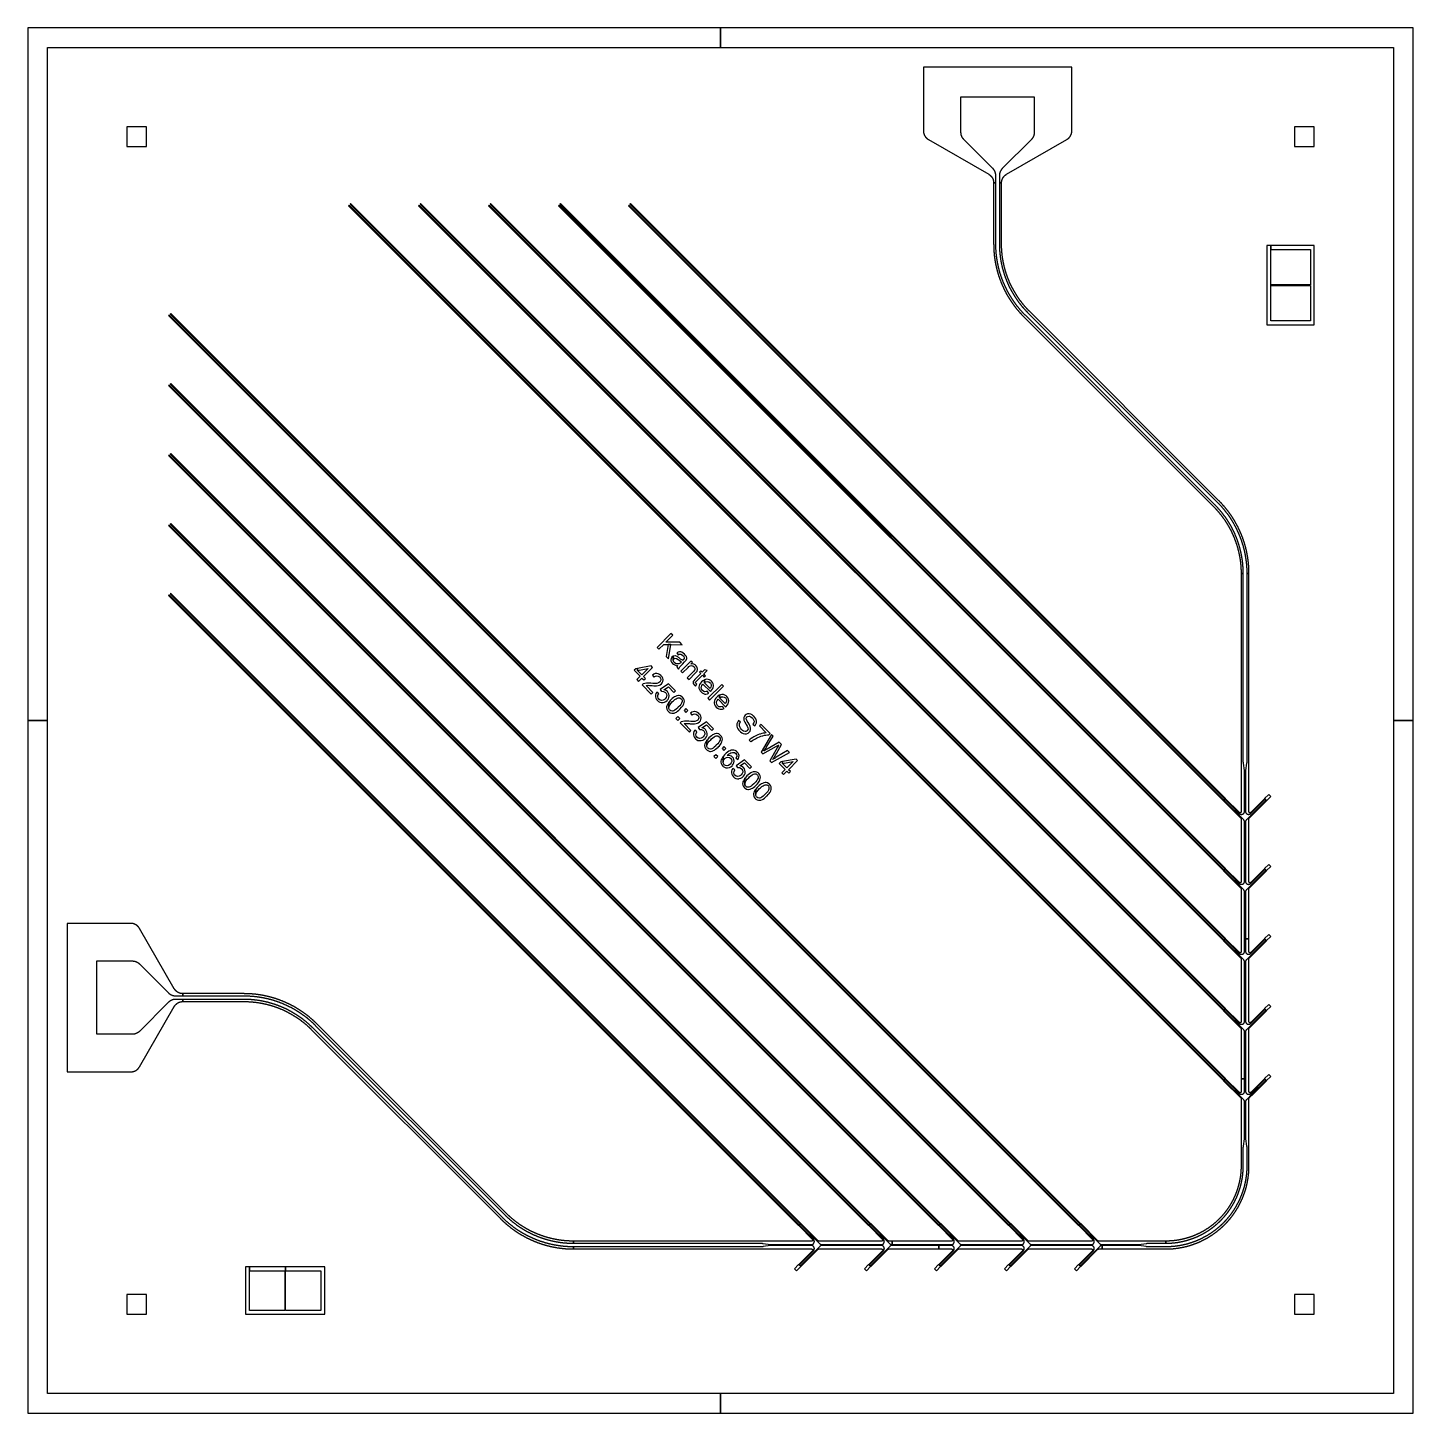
# Model space of a CAD drawing. Extents: x -3500 to 3500, y -3500 to 3500.
import ezdxf

# ---------------------------------------------------------------- set-up
doc = ezdxf.new("R2010")
doc.units = 0

# ---------------------------------------------------------------- blocks, each defined once
blk = doc.blocks.new('DXF_TOP_Kantele_S7W4')
at = {"layer": 'Feedline'}
for points in [[(1025.05, 2978.868), (1025.054, 2978.238), (1025.066, 2977.607), (1025.086, 2976.977), (1025.114, 2976.347), (1025.149, 2975.718), (1025.193, 2975.09), (1025.245, 2974.461), (1025.304, 2973.834), (1025.372, 2973.207), (1025.447, 2972.582), (1025.531, 2971.958), (1025.621, 2971.333), (1025.72, 2970.711), (1025.827, 2970.091), (1025.942, 2969.47), (1026.064, 2968.852), (1026.195, 2968.235), (1026.333, 2967.621), (1026.479, 2967.008), (1026.632, 2966.396), (1026.793, 2965.787), (1026.962, 2965.18), (1027.138, 2964.575), (1027.323, 2963.973), (1027.515, 2963.372), (1027.713, 2962.774), (1027.92, 2962.178), (1028.135, 2961.586), (1028.357, 2960.997), (1028.586, 2960.409), (1028.822, 2959.825), (1029.066, 2959.244), (1029.318, 2958.666), (1029.576, 2958.091), (1029.841, 2957.52), (1030.115, 2956.952), (1030.395, 2956.387), (1030.682, 2955.826), (1030.976, 2955.269), (1031.277, 2954.715), (1031.586, 2954.165), (1031.9, 2953.62), (1032.223, 2953.079), (1032.552, 2952.54), (1032.887, 2952.007), (1033.229, 2951.478), (1033.578, 2950.953), (1033.933, 2950.432), (1034.296, 2949.917), (1034.664, 2949.405), (1035.039, 2948.899), (1035.42, 2948.397), (1035.807, 2947.9), (1036.202, 2947.408), (1036.602, 2946.922), (1037.007, 2946.439), (1037.42, 2945.963), (1037.838, 2945.491), (1038.262, 2945.025), (1038.692, 2944.564), (1039.127, 2944.109), (1039.569, 2943.659), (1040.016, 2943.214), (1040.469, 2942.776), (1040.926, 2942.343), (1041.39, 2941.917), (1041.859, 2941.495), (1042.333, 2941.081), (1042.812, 2940.671), (1043.297, 2940.268), (1043.787, 2939.871), (1044.281, 2939.48), (1044.781, 2939.096), (1045.285, 2938.718), (1045.794, 2938.346), (1046.307, 2937.981), (1046.825, 2937.622), (1047.348, 2937.269), (1047.874, 2936.925), (1048.406, 2936.585), (1048.941, 2936.254), (1049.482, 2935.928), (1050.025, 2935.609), (1355.025, 2759.517), (1355.57, 2759.199), (1356.111, 2758.873), (1356.648, 2758.539), (1357.18, 2758.2), (1357.708, 2757.854), (1358.231, 2757.501), (1358.751, 2757.142), (1359.265, 2756.776), (1359.775, 2756.403), (1360.28, 2756.024), (1360.781, 2755.639), (1361.276, 2755.247), (1361.767, 2754.85), (1362.252, 2754.446), (1362.733, 2754.036), (1363.207, 2753.62), (1363.678, 2753.198), (1364.142, 2752.771), (1364.601, 2752.336), (1365.054, 2751.897), (1365.502, 2751.452), (1365.945, 2751.002), (1366.381, 2750.545), (1366.812, 2750.083), (1367.236, 2749.616), (1367.656, 2749.144), (1368.069, 2748.666), (1368.475, 2748.183), (1368.876, 2747.696), (1369.271, 2747.202), (1369.66, 2746.704), (1370.041, 2746.201), (1370.417, 2745.694), (1370.786, 2745.182), (1371.149, 2744.664), (1371.505, 2744.143), (1371.855, 2743.617), (1372.197, 2743.087), (1372.533, 2742.552), (1372.863, 2742.014), (1373.186, 2741.471), (1373.501, 2740.924), (1373.811, 2740.373), (1374.112, 2739.819), (1374.407, 2739.26), (1374.695, 2738.698), (1374.975, 2738.133), (1375.249, 2737.563), (1375.515, 2736.991), (1375.774, 2736.415), (1376.026, 2735.836), (1376.27, 2735.253), (1376.507, 2734.668), (1376.737, 2734.08), (1376.959, 2733.489), (1377.174, 2732.895), (1377.381, 2732.298), (1377.581, 2731.7), (1377.773, 2731.098), (1377.958, 2730.494), (1378.134, 2729.888), (1378.303, 2729.279), (1378.465, 2728.669), (1378.619, 2728.057), (1378.765, 2727.442), (1378.903, 2726.826), (1379.034, 2726.208), (1379.156, 2725.588), (1379.271, 2724.968), (1379.378, 2724.345), (1379.477, 2723.722), (1379.569, 2723.097), (1379.653, 2722.471), (1379.728, 2721.845), (1379.796, 2721.216), (1379.855, 2720.587), (1379.907, 2719.959), (1379.951, 2719.328), (1379.986, 2718.697), (1380.014, 2718.067), (1380.034, 2717.436), (1380.046, 2716.805), (1380.05, 2716.173), (1390.95, 2716.173), (1390.95, 2753.289), (1390.946, 2753.912), (1390.934, 2754.535), (1390.915, 2755.157), (1390.888, 2755.78), (1390.853, 2756.401), (1390.81, 2757.022), (1390.76, 2757.643), (1390.702, 2758.263), (1390.636, 2758.882), (1390.562, 2759.501), (1390.481, 2760.118), (1390.393, 2760.734), (1390.296, 2761.349), (1390.191, 2761.963), (1390.079, 2762.576), (1389.96, 2763.187), (1389.832, 2763.796), (1389.697, 2764.404), (1389.555, 2765.01), (1389.406, 2765.615), (1389.248, 2766.217), (1389.083, 2766.817), (1388.911, 2767.416), (1388.731, 2768.012), (1388.543, 2768.607), (1388.349, 2769.198), (1388.147, 2769.787), (1387.938, 2770.373), (1387.715, 2770.973), (1387.497, 2771.538), (1387.266, 2772.116), (1387.028, 2772.692), (1386.782, 2773.264), (1386.529, 2773.833), (1386.27, 2774.399), (1386.003, 2774.962), (1385.729, 2775.521), (1385.449, 2776.077), (1385.162, 2776.63), (1384.867, 2777.178), (1384.566, 2777.724), (1384.258, 2778.264), (1383.943, 2778.801), (1383.619, 2779.341), (1383.293, 2779.866), (1382.959, 2780.39), (1382.618, 2780.91), (1382.271, 2781.427), (1381.917, 2781.939), (1381.556, 2782.448), (1381.19, 2782.95), (1380.817, 2783.45), (1380.438, 2783.943), (1380.046, 2784.441), (1379.653, 2784.927), (1379.264, 2785.397), (1378.854, 2785.88), (1378.452, 2786.341), (1378.037, 2786.804), (1377.616, 2787.264), (1377.19, 2787.718), (1376.757, 2788.166), (1376.32, 2788.61), (1229.61, 2935.32), (1229.171, 2935.764), (1228.738, 2936.214), (1228.31, 2936.668), (1227.889, 2937.128), (1227.474, 2937.593), (1227.063, 2938.063), (1226.66, 2938.539), (1226.261, 2939.019), (1225.869, 2939.505), (1225.484, 2939.995), (1225.103, 2940.49), (1224.73, 2940.99), (1224.362, 2941.494), (1224.001, 2942.003), (1223.647, 2942.517), (1223.298, 2943.034), (1222.957, 2943.556), (1222.622, 2944.082), (1222.292, 2944.613), (1221.971, 2945.147), (1221.656, 2945.686), (1221.346, 2946.228), (1221.045, 2946.774), (1220.75, 2947.324), (1220.461, 2947.877), (1220.181, 2948.435), (1219.907, 2948.994), (1219.64, 2949.559), (1219.379, 2950.125), (1219.126, 2950.696), (1218.88, 2951.27), (1218.642, 2951.846), (1218.409, 2952.426), (1218.185, 2953.007), (1217.968, 2953.593), (1217.759, 2954.181), (1217.557, 2954.77), (1217.359, 2955.371), (1217.173, 2955.958), (1216.993, 2956.556), (1216.821, 2957.155), (1216.656, 2957.757), (1216.498, 2958.361), (1216.347, 2958.966), (1216.205, 2959.574), (1216.07, 2960.182), (1215.942, 2960.793), (1215.823, 2961.406), (1215.711, 2962.019), (1215.606, 2962.635), (1215.509, 2963.252), (1215.419, 2963.868), (1215.338, 2964.487), (1215.264, 2965.106), (1215.198, 2965.727), (1215.14, 2966.349), (1215.09, 2966.97), (1215.047, 2967.593), (1215.012, 2968.216), (1214.985, 2968.839), (1214.966, 2969.463), (1214.954, 2970.086), (1214.95, 2970.711), (1214.95, 3150.05), (1585.05, 3150.05), (1585.05, 2970.711), (1585.046, 2970.086), (1585.034, 2969.463), (1585.015, 2968.839), (1584.988, 2968.216), (1584.953, 2967.593), (1584.91, 2966.97), (1584.86, 2966.349), (1584.802, 2965.727), (1584.736, 2965.106), (1584.662, 2964.487), (1584.581, 2963.868), (1584.491, 2963.252), (1584.394, 2962.635), (1584.289, 2962.019), (1584.177, 2961.406), (1584.058, 2960.793), (1583.93, 2960.182), (1583.795, 2959.574), (1583.653, 2958.966), (1583.502, 2958.361), (1583.344, 2957.757), (1583.179, 2957.155), (1583.007, 2956.556), (1582.827, 2955.958), (1582.639, 2955.363), (1582.443, 2954.77), (1582.241, 2954.181), (1582.032, 2953.593), (1581.815, 2953.007), (1581.591, 2952.426), (1581.358, 2951.846), (1581.12, 2951.27), (1580.874, 2950.696), (1580.621, 2950.125), (1580.36, 2949.559), (1580.093, 2948.994), (1579.819, 2948.435), (1579.539, 2947.877), (1579.25, 2947.324), (1578.955, 2946.774), (1578.654, 2946.228), (1578.344, 2945.686), (1578.029, 2945.147), (1577.708, 2944.613), (1577.378, 2944.082), (1577.043, 2943.556), (1576.702, 2943.034), (1576.353, 2942.517), (1575.999, 2942.003), (1575.638, 2941.494), (1575.27, 2940.99), (1574.897, 2940.49), (1574.516, 2939.995), (1574.131, 2939.505), (1573.739, 2939.019), (1573.34, 2938.539), (1572.937, 2938.063), (1572.526, 2937.593), (1572.111, 2937.128), (1571.69, 2936.668), (1571.262, 2936.214), (1570.829, 2935.764), (1570.39, 2935.32), (1423.68, 2788.61), (1423.243, 2788.166), (1422.81, 2787.718), (1422.384, 2787.264), (1421.951, 2786.791), (1421.548, 2786.341), (1421.139, 2785.871), (1420.729, 2785.388), (1420.339, 2784.917), (1419.947, 2784.433), (1419.562, 2783.943), (1419.183, 2783.45), (1418.81, 2782.95), (1418.444, 2782.448), (1418.083, 2781.939), (1417.729, 2781.427), (1417.377, 2780.903), (1417.041, 2780.39), (1416.706, 2779.864), (1416.378, 2779.335), (1416.051, 2778.791), (1415.742, 2778.264), (1415.434, 2777.724), (1415.133, 2777.178), (1414.838, 2776.63), (1414.551, 2776.077), (1414.271, 2775.521), (1413.997, 2774.962), (1413.73, 2774.399), (1413.471, 2773.833), (1413.218, 2773.264), (1412.972, 2772.692), (1412.734, 2772.116), (1412.503, 2771.538), (1412.279, 2770.957), (1412.062, 2770.373), (1411.853, 2769.787), (1411.651, 2769.198), (1411.457, 2768.607), (1411.269, 2768.012), (1411.089, 2767.416), (1410.917, 2766.817), (1410.752, 2766.217), (1410.594, 2765.615), (1410.445, 2765.01), (1410.303, 2764.404), (1410.168, 2763.796), (1410.04, 2763.187), (1409.921, 2762.576), (1409.809, 2761.963), (1409.704, 2761.349), (1409.607, 2760.734), (1409.519, 2760.118), (1409.438, 2759.501), (1409.364, 2758.882), (1409.298, 2758.263), (1409.24, 2757.643), (1409.19, 2757.022), (1409.147, 2756.401), (1409.112, 2755.78), (1409.085, 2755.157), (1409.066, 2754.535), (1409.054, 2753.912), (1409.05, 2753.289), (1409.05, 2716.173), (1419.95, 2716.173), (1419.954, 2716.805), (1419.966, 2717.436), (1419.986, 2718.067), (1420.014, 2718.697), (1420.049, 2719.328), (1420.093, 2719.959), (1420.145, 2720.587), (1420.204, 2721.216), (1420.272, 2721.845), (1420.347, 2722.471), (1420.431, 2723.097), (1420.523, 2723.722), (1420.622, 2724.347), (1420.729, 2724.969), (1420.844, 2725.589), (1420.967, 2726.213), (1421.098, 2726.83), (1421.237, 2727.45), (1421.384, 2728.068), (1421.535, 2728.669), (1421.697, 2729.279), (1421.866, 2729.888), (1422.042, 2730.494), (1422.227, 2731.098), (1422.419, 2731.7), (1422.619, 2732.298), (1422.826, 2732.895), (1423.041, 2733.489), (1423.263, 2734.08), (1423.493, 2734.668), (1423.73, 2735.253), (1423.974, 2735.836), (1424.226, 2736.415), (1424.485, 2736.991), (1424.751, 2737.563), (1425.025, 2738.133), (1425.305, 2738.698), (1425.593, 2739.26), (1425.888, 2739.819), (1426.189, 2740.373), (1426.502, 2740.929), (1426.817, 2741.477), (1427.137, 2742.014), (1427.467, 2742.552), (1427.803, 2743.087), (1428.149, 2743.623), (1428.495, 2744.143), (1428.851, 2744.664), (1429.214, 2745.182), (1429.583, 2745.694), (1429.959, 2746.201), (1430.34, 2746.704), (1430.729, 2747.202), (1431.124, 2747.696), (1431.525, 2748.183), (1431.931, 2748.666), (1432.344, 2749.144), (1432.764, 2749.616), (1433.188, 2750.083), (1433.619, 2750.545), (1434.055, 2751.002), (1434.498, 2751.452), (1434.946, 2751.897), (1435.399, 2752.336), (1435.858, 2752.771), (1436.322, 2753.198), (1436.793, 2753.62), (1437.267, 2754.036), (1437.748, 2754.446), (1438.233, 2754.85), (1438.724, 2755.247), (1439.219, 2755.639), (1439.72, 2756.024), (1440.225, 2756.403), (1440.741, 2756.78), (1441.249, 2757.142), (1441.769, 2757.501), (1442.292, 2757.854), (1442.82, 2758.2), (1443.352, 2758.539), (1443.889, 2758.873), (1444.43, 2759.199), (1445, 2759.532), (1749.975, 2935.609), (1750.519, 2935.928), (1751.059, 2936.254), (1751.595, 2936.586), (1752.126, 2936.925), (1752.653, 2937.27), (1753.175, 2937.622), (1753.694, 2937.981), (1754.207, 2938.347), (1754.715, 2938.718), (1755.22, 2939.096), (1755.719, 2939.481), (1756.214, 2939.871), (1756.703, 2940.269), (1757.188, 2940.671), (1757.668, 2941.081), (1758.141, 2941.496), (1758.611, 2941.917), (1759.074, 2942.344), (1759.532, 2942.776), (1759.984, 2943.215), (1760.432, 2943.659), (1760.873, 2944.109), (1761.309, 2944.565), (1761.738, 2945.025), (1762.162, 2945.492), (1762.581, 2945.963), (1762.993, 2946.44), (1763.399, 2946.922), (1763.798, 2947.409), (1764.193, 2947.9), (1764.581, 2948.398), (1764.961, 2948.899), (1765.337, 2949.406), (1765.704, 2949.917), (1766.067, 2950.433), (1766.423, 2950.953), (1766.771, 2951.479), (1767.113, 2952.007), (1767.449, 2952.541), (1767.777, 2953.079), (1768.1, 2953.621), (1768.415, 2954.166), (1768.723, 2954.715), (1769.024, 2955.27), (1769.319, 2955.826), (1769.605, 2956.388), (1769.885, 2956.952), (1770.159, 2957.521), (1770.425, 2958.092), (1770.682, 2958.666), (1770.934, 2959.245), (1771.178, 2959.825), (1771.415, 2960.41), (1771.643, 2960.997), (1771.865, 2961.587), (1772.08, 2962.179), (1772.287, 2962.774), (1772.486, 2963.373), (1772.677, 2963.973), (1772.862, 2964.576), (1773.038, 2965.181), (1773.207, 2965.787), (1773.369, 2966.397), (1773.521, 2967.008), (1773.667, 2967.622), (1773.805, 2968.236), (1773.936, 2968.852), (1774.058, 2969.471), (1774.173, 2970.091), (1774.28, 2970.711), (1774.379, 2971.334), (1774.47, 2971.958), (1774.553, 2972.583), (1774.628, 2973.208), (1774.696, 2973.834), (1774.755, 2974.462), (1774.807, 2975.09), (1774.851, 2975.718), (1774.886, 2976.348), (1774.914, 2976.977), (1774.934, 2977.608), (1774.946, 2978.239), (1774.95, 2978.868), (1774.95, 3299.95), (1025.05, 3299.95)], [(-2999.95, 2900.05), (-2900.05, 2900.05), (-2900.05, 2999.95), (-2999.95, 2999.95)], [(2900.05, 2900.05), (2999.95, 2900.05), (2999.95, 2999.95), (2900.05, 2999.95)], [(1540.048, 2047.154), (1538.63, 2048.578), (1537.217, 2050.007), (1535.81, 2051.441), (1534.373, 2052.919), (1533.005, 2054.338), (1531.602, 2055.803), (1530.242, 2057.235), (1528.864, 2058.697), (1527.491, 2060.164), (1526.12, 2061.643), (1524.751, 2063.13), (1523.41, 2064.599), (1522.039, 2066.112), (1520.718, 2067.583), (1519.381, 2069.082), (1518.049, 2070.587), (1516.724, 2072.097), (1515.405, 2073.612), (1514.071, 2075.157), (1512.785, 2076.659), (1511.484, 2078.189), (1510.189, 2079.725), (1508.894, 2081.272), (1507.616, 2082.812), (1506.329, 2084.376), (1505.069, 2085.919), (1503.804, 2087.481), (1502.546, 2089.047), (1501.294, 2090.618), (1500.041, 2092.202), (1498.809, 2093.774), (1497.574, 2095.36), (1496.347, 2096.952), (1495.126, 2098.547), (1493.912, 2100.147), (1492.684, 2101.779), (1491.502, 2103.362), (1490.306, 2104.976), (1489.117, 2106.595), (1487.934, 2108.22), (1486.757, 2109.849), (1485.567, 2111.51), (1484.424, 2113.121), (1483.267, 2114.762), (1482.116, 2116.409), (1480.972, 2118.061), (1479.811, 2119.752), (1478.704, 2121.377), (1477.58, 2123.042), (1476.461, 2124.711), (1475.35, 2126.385), (1474.241, 2128.072), (1473.148, 2129.746), (1472.056, 2131.433), (1470.972, 2133.124), (1469.894, 2134.819), (1468.823, 2136.518), (1467.758, 2138.223), (1466.7, 2139.931), (1465.617, 2141.696), (1464.598, 2143.37), (1463.567, 2145.079), (1462.536, 2146.804), (1461.505, 2148.544), (1460.495, 2150.266), (1459.485, 2152.002), (1458.482, 2153.742), (1457.486, 2155.487), (1456.495, 2157.235), (1455.512, 2158.988), (1454.537, 2160.744), (1453.568, 2162.504), (1452.606, 2164.268), (1451.651, 2166.035), (1450.686, 2167.838), (1449.763, 2169.582), (1448.829, 2171.361), (1447.902, 2173.143), (1446.982, 2174.929), (1446.068, 2176.719), (1445.163, 2178.513), (1444.264, 2180.31), (1443.372, 2182.112), (1442.488, 2183.914), (1441.6, 2185.744), (1440.735, 2187.545), (1439.878, 2189.347), (1439.022, 2191.164), (1438.174, 2192.985), (1437.332, 2194.809), (1436.497, 2196.637), (1435.67, 2198.469), (1434.85, 2200.303), (1434.038, 2202.14), (1433.225, 2203.999), (1432.435, 2205.824), (1431.644, 2207.671), (1430.861, 2209.521), (1430.085, 2211.374), (1429.316, 2213.23), (1428.554, 2215.089), (1427.8, 2216.951), (1427.054, 2218.817), (1426.313, 2220.685), (1425.573, 2222.577), (1424.837, 2224.481), (1424.139, 2226.306), (1423.43, 2228.185), (1422.727, 2230.068), (1422.032, 2231.953), (1421.345, 2233.841), (1420.665, 2235.731), (1419.986, 2237.641), (1419.327, 2239.521), (1418.67, 2241.419), (1418.019, 2243.32), (1417.377, 2245.223), (1416.739, 2247.136), (1416.11, 2249.047), (1415.493, 2250.949), (1414.881, 2252.862), (1414.271, 2254.796), (1413.678, 2256.696), (1413.089, 2258.616), (1412.503, 2260.552), (1411.932, 2262.465), (1411.365, 2264.392), (1410.805, 2266.322), (1410.254, 2268.253), (1409.704, 2270.204), (1409.173, 2272.124), (1408.644, 2274.062), (1408.123, 2276.002), (1407.609, 2277.944), (1407.103, 2279.889), (1406.605, 2281.835), (1406.114, 2283.783), (1405.631, 2285.733), (1405.151, 2287.706), (1404.688, 2289.639), (1404.229, 2291.595), (1403.777, 2293.553), (1403.332, 2295.512), (1402.896, 2297.473), (1402.467, 2299.435), (1402.046, 2301.401), (1401.633, 2303.367), (1401.227, 2305.334), (1400.83, 2307.303), (1400.44, 2309.274), (1400.057, 2311.247), (1399.683, 2313.221), (1399.316, 2315.196), (1398.958, 2317.173), (1398.607, 2319.151), (1398.263, 2321.131), (1397.928, 2323.112), (1397.6, 2325.094), (1397.281, 2327.077), (1396.969, 2329.061), (1396.665, 2331.048), (1396.368, 2333.035), (1396.08, 2335.023), (1395.798, 2337.012), (1395.526, 2339.003), (1395.261, 2340.995), (1395.004, 2342.987), (1394.755, 2344.981), (1394.514, 2346.975), (1394.28, 2348.97), (1394.055, 2350.966), (1393.837, 2352.965), (1393.627, 2354.962), (1393.426, 2356.961), (1393.232, 2358.961), (1393.046, 2360.961), (1392.867, 2362.963), (1392.697, 2364.965), (1392.535, 2366.967), (1392.38, 2368.97), (1392.234, 2370.973), (1392.095, 2372.978), (1391.965, 2374.983), (1391.842, 2376.988), (1391.727, 2378.994), (1391.62, 2381), (1391.521, 2383.007), (1391.43, 2385.014), (1391.346, 2387.021), (1391.271, 2389.029), (1391.204, 2391.036), (1391.144, 2393.045), (1391.093, 2395.054), (1391.049, 2397.062), (1391.013, 2399.071), (1390.986, 2401.079), (1390.966, 2403.089), (1390.954, 2405.098), (1390.95, 2407.107), (1390.95, 2716.173), (1380.05, 2716.173), (1380.05, 2407.107), (1380.054, 2405.075), (1380.066, 2403.043), (1380.086, 2401.012), (1380.114, 2398.981), (1380.149, 2396.949), (1380.193, 2394.918), (1380.245, 2392.886), (1380.304, 2390.855), (1380.372, 2388.826), (1380.447, 2386.795), (1380.53, 2384.765), (1380.622, 2382.735), (1380.721, 2380.706), (1380.828, 2378.678), (1380.943, 2376.649), (1381.066, 2374.621), (1381.197, 2372.593), (1381.336, 2370.566), (1381.482, 2368.541), (1381.637, 2366.515), (1381.8, 2364.489), (1381.97, 2362.465), (1382.149, 2360.441), (1382.335, 2358.418), (1382.529, 2356.396), (1382.731, 2354.374), (1382.941, 2352.353), (1383.159, 2350.333), (1383.386, 2348.305), (1383.622, 2346.265), (1383.86, 2344.279), (1384.11, 2342.262), (1384.367, 2340.247), (1384.632, 2338.233), (1384.905, 2336.22), (1385.186, 2334.207), (1385.474, 2332.196), (1385.771, 2330.186), (1386.075, 2328.177), (1386.388, 2326.17), (1386.708, 2324.164), (1387.036, 2322.159), (1387.372, 2320.155), (1387.721, 2318.118), (1388.067, 2316.152), (1388.426, 2314.152), (1388.794, 2312.154), (1389.168, 2310.157), (1389.555, 2308.14), (1389.942, 2306.168), (1390.34, 2304.176), (1390.746, 2302.185), (1391.16, 2300.195), (1391.582, 2298.208), (1392.011, 2296.223), (1392.448, 2294.239), (1392.893, 2292.256), (1393.346, 2290.275), (1393.807, 2288.296), (1394.28, 2286.296), (1394.755, 2284.325), (1395.234, 2282.371), (1395.725, 2280.4), (1396.223, 2278.43), (1396.73, 2276.462), (1397.245, 2274.498), (1397.767, 2272.534), (1398.296, 2270.572), (1398.834, 2268.613), (1399.379, 2266.655), (1399.931, 2264.701), (1400.492, 2262.748), (1401.06, 2260.797), (1401.635, 2258.848), (1402.218, 2256.902), (1402.809, 2254.959), (1403.408, 2253.017), (1404.013, 2251.078), (1404.627, 2249.141), (1405.253, 2247.191), (1405.877, 2245.274), (1406.512, 2243.345), (1407.156, 2241.418), (1407.807, 2239.493), (1408.466, 2237.571), (1409.132, 2235.652), (1409.809, 2233.727), (1410.487, 2231.821), (1411.176, 2229.91), (1411.872, 2228.001), (1412.575, 2226.095), (1413.287, 2224.192), (1414.005, 2222.292), (1414.731, 2220.394), (1415.464, 2218.499), (1416.208, 2216.6), (1416.952, 2214.718), (1417.708, 2212.833), (1418.471, 2210.95), (1419.241, 2209.069), (1420.018, 2207.192), (1420.803, 2205.318), (1421.595, 2203.447), (1422.395, 2201.58), (1423.202, 2199.715), (1424.02, 2197.844), (1424.837, 2195.995), (1425.679, 2194.112), (1426.502, 2192.289), (1427.349, 2190.43), (1428.194, 2188.595), (1429.052, 2186.753), (1429.916, 2184.914), (1430.788, 2183.079), (1431.667, 2181.248), (1432.553, 2179.419), (1433.447, 2177.594), (1434.347, 2175.773), (1435.255, 2173.955), (1436.181, 2172.117), (1437.091, 2170.331), (1438.019, 2168.524), (1438.955, 2166.72), (1439.898, 2164.92), (1440.848, 2163.124), (1441.805, 2161.333), (1442.774, 2159.535), (1443.739, 2157.759), (1444.717, 2155.978), (1445.702, 2154.201), (1446.694, 2152.427), (1447.693, 2150.659), (1448.697, 2148.893), (1449.723, 2147.11), (1450.729, 2145.374), (1451.755, 2143.62), (1452.788, 2141.871), (1453.828, 2140.126), (1454.875, 2138.385), (1455.949, 2136.614), (1456.989, 2134.914), (1458.056, 2133.185), (1459.129, 2131.46), (1460.209, 2129.74), (1461.297, 2128.024), (1462.391, 2126.311), (1463.491, 2124.603), (1464.604, 2122.891), (1465.734, 2121.168), (1466.833, 2119.507), (1467.96, 2117.816), (1469.093, 2116.13), (1470.233, 2114.448), (1471.38, 2112.771), (1472.534, 2111.098), (1473.694, 2109.431), (1474.86, 2107.767), (1476.033, 2106.108), (1477.213, 2104.454), (1478.399, 2102.804), (1479.59, 2101.159), (1480.789, 2099.518), (1481.994, 2097.883), (1483.206, 2096.252), (1484.424, 2094.626), (1485.668, 2092.978), (1486.879, 2091.387), (1488.116, 2089.775), (1489.359, 2088.169), (1490.607, 2086.567), (1491.863, 2084.97), (1493.125, 2083.377), (1494.393, 2081.79), (1495.667, 2080.207), (1496.948, 2078.631), (1498.235, 2077.058), (1499.528, 2075.49), (1500.826, 2073.928), (1502.131, 2072.371), (1503.442, 2070.818), (1504.759, 2069.271), (1506.082, 2067.73), (1507.411, 2066.194), (1508.747, 2064.662), (1510.088, 2063.136), (1511.434, 2061.615), (1512.787, 2060.099), (1514.167, 2058.565), (1515.511, 2057.084), (1516.882, 2055.584), (1518.258, 2054.09), (1519.641, 2052.601), (1521.029, 2051.117), (1522.422, 2049.639), (1523.822, 2048.166), (1525.243, 2046.683), (1526.682, 2045.194), (1528.056, 2043.782), (1529.478, 2042.331), (1530.907, 2040.886), (1532.357, 2039.429), (2489.446, 1082.339), (2490.825, 1080.955), (2492.198, 1079.566), (2493.565, 1078.171), (2494.934, 1076.763), (2496.307, 1075.339), (2497.675, 1073.907), (2499, 1072.511), (2500.315, 1071.111), (2501.649, 1069.683), (2502.976, 1068.249), (2504.296, 1066.81), (2505.612, 1065.366), (2506.921, 1063.915), (2508.231, 1062.452), (2509.521, 1061), (2510.814, 1059.535), (2512.099, 1058.064), (2513.379, 1056.588), (2514.652, 1055.107), (2515.919, 1053.619), (2517.181, 1052.128), (2518.436, 1050.631), (2519.686, 1049.129), (2520.929, 1047.623), (2522.184, 1046.088), (2523.397, 1044.593), (2524.621, 1043.071), (2525.839, 1041.544), (2527.052, 1040.013), (2528.267, 1038.464), (2529.458, 1036.934), (2530.651, 1035.387), (2531.838, 1033.836), (2533.019, 1032.28), (2534.193, 1030.719), (2535.361, 1029.153), (2536.523, 1027.583), (2537.685, 1025.998), (2538.827, 1024.427), (2539.97, 1022.842), (2541.106, 1021.253), (2542.236, 1019.659), (2543.358, 1018.061), (2544.475, 1016.458), (2545.585, 1014.85), (2546.688, 1013.238), (2547.785, 1011.622), (2548.876, 1010.001), (2549.959, 1008.376), (2551.036, 1006.745), (2552.123, 1005.086), (2553.17, 1003.473), (2554.227, 1001.83), (2555.278, 1000.183), (2556.321, 998.532), (2557.385, 996.832), (2558.389, 995.216), (2559.432, 993.519), (2560.429, 991.884), (2561.439, 990.212), (2562.446, 988.528), (2563.438, 986.854), (2564.433, 985.161), (2565.409, 983.482), (2566.385, 981.79), (2567.353, 980.093), (2568.316, 978.393), (2569.271, 976.688), (2570.233, 974.955), (2571.165, 973.258), (2572.094, 971.553), (2573.02, 969.833), (2573.94, 968.109), (2574.853, 966.382), (2575.759, 964.652), (2576.658, 962.918), (2577.551, 961.179), (2578.435, 959.438), (2579.313, 957.692), (2580.183, 955.943), (2581.047, 954.191), (2581.903, 952.436), (2582.752, 950.676), (2583.594, 948.913), (2584.428, 947.147), (2585.256, 945.377), (2586.076, 943.605), (2586.89, 941.829), (2587.709, 940.019), (2588.503, 938.248), (2589.291, 936.468), (2590.071, 934.688), (2590.847, 932.899), (2591.616, 931.103), (2592.379, 929.304), (2593.134, 927.502), (2593.881, 925.698), (2594.621, 923.89), (2595.354, 922.079), (2596.099, 920.217), (2596.798, 918.448), (2597.509, 916.629), (2598.224, 914.774), (2598.917, 912.956), (2599.603, 911.133), (2600.29, 909.286), (2600.954, 907.479), (2601.618, 905.648), (2602.275, 903.812), (2602.926, 901.971), (2603.57, 900.126), (2604.206, 898.279), (2604.847, 896.39), (2605.455, 894.577), (2606.069, 892.723), (2606.676, 890.865), (2607.275, 889.001), (2607.865, 887.144), (2608.448, 885.279), (2609.023, 883.413), (2609.591, 881.543), (2610.152, 879.672), (2610.705, 877.798), (2611.25, 875.922), (2611.791, 874.03), (2612.317, 872.163), (2612.839, 870.281), (2613.354, 868.397), (2613.876, 866.451), (2614.36, 864.622), (2614.851, 862.73), (2615.335, 860.838), (2615.812, 858.943), (2616.28, 857.047), (2616.741, 855.149), (2617.194, 853.248), (2617.639, 851.346), (2618.076, 849.442), (2618.506, 847.537), (2618.928, 845.63), (2619.343, 843.716), (2619.749, 841.809), (2620.147, 839.897), (2620.538, 837.983), (2620.921, 836.068), (2621.296, 834.151), (2621.664, 832.231), (2622.023, 830.311), (2622.379, 828.368), (2622.719, 826.467), (2623.055, 824.542), (2623.387, 822.594), (2623.706, 820.681), (2624.017, 818.761), (2624.326, 816.799), (2624.618, 814.901), (2624.907, 812.969), (2625.189, 811.036), (2625.47, 809.049), (2625.728, 807.166), (2625.986, 805.23), (2626.236, 803.292), (2626.477, 801.353), (2626.711, 799.414), (2626.937, 797.474), (2627.156, 795.532), (2627.366, 793.59), (2627.568, 791.647), (2627.763, 789.703), (2627.949, 787.759), (2628.128, 785.813), (2628.298, 783.867), (2628.461, 781.921), (2628.616, 779.973), (2628.763, 778.024), (2628.902, 776.076), (2629.033, 774.127), (2629.157, 772.16), (2629.271, 770.228), (2629.379, 768.253), (2629.478, 766.326), (2629.57, 764.345), (2629.653, 762.421), (2629.728, 760.471), (2629.796, 758.519), (2629.855, 756.566), (2629.907, 754.613), (2629.951, 752.635), (2629.986, 750.707), (2630.014, 748.754), (2630.034, 746.8), (2630.046, 744.847), (2630.05, 742.893), (2640.95, 742.893), (2640.946, 744.871), (2640.934, 746.848), (2640.914, 748.825), (2640.886, 750.802), (2640.85, 752.78), (2640.807, 754.757), (2640.755, 756.734), (2640.695, 758.709), (2640.627, 760.686), (2640.552, 762.662), (2640.468, 764.638), (2640.377, 766.613), (2640.277, 768.587), (2640.17, 770.562), (2640.054, 772.545), (2639.931, 774.51), (2639.799, 776.483), (2639.66, 778.455), (2639.513, 780.43), (2639.358, 782.398), (2639.195, 784.37), (2639.024, 786.339), (2638.845, 788.308), (2638.658, 790.277), (2638.463, 792.245), (2638.26, 794.212), (2638.05, 796.178), (2637.831, 798.143), (2637.604, 800.107), (2637.37, 802.071), (2637.128, 804.033), (2636.878, 805.995), (2636.619, 807.955), (2636.353, 809.914), (2636.079, 811.873), (2635.799, 813.83), (2635.509, 815.787), (2635.211, 817.741), (2634.906, 819.695), (2634.593, 821.647), (2634.272, 823.598), (2633.943, 825.549), (2633.606, 827.496), (2633.254, 829.483), (2632.894, 831.462), (2632.544, 833.355), (2632.18, 835.277), (2631.804, 837.217), (2631.42, 839.157), (2631.028, 841.096), (2630.629, 843.033), (2630.221, 844.968), (2629.794, 846.954), (2629.377, 848.865), (2628.953, 850.762), (2628.515, 852.691), (2628.065, 854.629), (2627.605, 856.58), (2627.149, 858.484), (2626.683, 860.385), (2626.207, 862.304), (2625.718, 864.234), (2625.23, 866.136), (2624.73, 868.049), (2624.222, 869.96), (2623.704, 871.875), (2623.183, 873.777), (2622.651, 875.681), (2622.113, 877.583), (2621.566, 879.484), (2621.012, 881.382), (2620.441, 883.312), (2619.873, 885.198), (2619.293, 887.1), (2618.72, 888.952), (2618.128, 890.839), (2617.528, 892.724), (2616.921, 894.606), (2616.307, 896.484), (2615.684, 898.361), (2615.054, 900.236), (2614.417, 902.108), (2613.765, 903.997), (2613.119, 905.843), (2612.459, 907.707), (2611.787, 909.58), (2611.116, 911.427), (2610.434, 913.283), (2609.744, 915.136), (2609.046, 916.986), (2608.341, 918.834), (2607.629, 920.679), (2606.909, 922.521), (2606.18, 924.363), (2605.448, 926.195), (2604.706, 928.028), (2603.932, 929.916), (2603.194, 931.699), (2602.435, 933.509), (2601.664, 935.329), (2600.885, 937.147), (2600.099, 938.961), (2599.297, 940.793), (2598.505, 942.581), (2597.697, 944.385), (2596.882, 946.187), (2596.053, 947.999), (2595.23, 949.78), (2594.393, 951.572), (2593.549, 953.36), (2592.698, 955.144), (2591.839, 956.926), (2590.974, 958.704), (2590.101, 960.478), (2589.221, 962.249), (2588.333, 964.016), (2587.439, 965.78), (2586.527, 967.562), (2585.63, 969.296), (2584.715, 971.049), (2583.792, 972.799), (2582.863, 974.543), (2581.903, 976.327), (2580.983, 978.023), (2580.032, 979.757), (2579.074, 981.487), (2578.11, 983.213), (2577.138, 984.935), (2576.161, 986.654), (2575.175, 988.368), (2574.183, 990.079), (2573.179, 991.795), (2572.178, 993.487), (2571.16, 995.195), (2570.132, 996.903), (2569.119, 998.57), (2568.086, 1000.257), (2567.047, 1001.939), (2566, 1003.615), (2564.946, 1005.289), (2563.886, 1006.958), (2562.819, 1008.623), (2561.745, 1010.284), (2560.665, 1011.94), (2559.578, 1013.591), (2558.484, 1015.239), (2557.385, 1016.882), (2556.278, 1018.521), (2555.164, 1020.155), (2554.044, 1021.785), (2552.917, 1023.409), (2551.765, 1025.057), (2550.644, 1026.646), (2549.498, 1028.258), (2548.346, 1029.865), (2547.187, 1031.467), (2546.008, 1033.082), (2544.85, 1034.656), (2543.661, 1036.258), (2542.486, 1037.828), (2541.291, 1039.411), (2540.098, 1040.98), (2538.894, 1042.548), (2537.678, 1044.12), (2536.439, 1045.708), (2535.245, 1047.225), (2534.016, 1048.775), (2532.781, 1050.319), (2531.54, 1051.859), (2530.292, 1053.392), (2529.038, 1054.921), (2527.769, 1056.457), (2526.513, 1057.965), (2525.236, 1059.485), (2523.963, 1060.988), (2522.675, 1062.494), (2521.372, 1064.008), (2520.092, 1065.482), (2518.789, 1066.971), (2517.482, 1068.453), (2516.167, 1069.931), (2514.847, 1071.403), (2513.521, 1072.869), (2512.189, 1074.331), (2510.814, 1075.827), (2509.484, 1077.263), (2508.151, 1078.69), (2506.794, 1080.132), (2505.441, 1081.558), (2504.074, 1082.986), (2502.702, 1084.409), (2501.296, 1085.855), (2499.939, 1087.24), (2498.536, 1088.659), (2497.154, 1090.048)], [(2510.019, 1102.779), (2511.37, 1101.422), (2512.783, 1099.993), (2514.19, 1098.559), (2515.607, 1097.101), (2516.985, 1095.673), (2518.398, 1094.197), (2519.758, 1092.765), (2521.136, 1091.303), (2522.509, 1089.836), (2523.875, 1088.363), (2525.241, 1086.879), (2526.615, 1085.373), (2527.939, 1083.912), (2529.282, 1082.417), (2530.619, 1080.918), (2531.951, 1079.413), (2533.276, 1077.903), (2534.595, 1076.388), (2535.938, 1074.832), (2537.215, 1073.341), (2538.516, 1071.811), (2539.823, 1070.261), (2541.106, 1068.728), (2542.384, 1067.188), (2543.671, 1065.624), (2544.952, 1064.055), (2546.196, 1062.519), (2547.454, 1060.953), (2548.706, 1059.382), (2549.959, 1057.798), (2551.191, 1056.226), (2552.443, 1054.617), (2553.653, 1053.048), (2554.874, 1051.453), (2556.088, 1049.853), (2557.316, 1048.221), (2558.498, 1046.638), (2559.702, 1045.013), (2560.892, 1043.393), (2562.084, 1041.756), (2563.243, 1040.151), (2564.433, 1038.49), (2565.616, 1036.823), (2566.733, 1035.238), (2567.884, 1033.591), (2569.028, 1031.939), (2570.189, 1030.248), (2571.296, 1028.623), (2572.42, 1026.958), (2573.539, 1025.289), (2574.65, 1023.615), (2575.759, 1021.928), (2576.852, 1020.254), (2577.944, 1018.567), (2579.028, 1016.876), (2580.106, 1015.181), (2581.177, 1013.482), (2582.242, 1011.777), (2583.3, 1010.069), (2584.383, 1008.304), (2585.402, 1006.63), (2586.433, 1004.921), (2587.464, 1003.196), (2588.503, 1001.442), (2589.505, 999.734), (2590.515, 997.998), (2591.518, 996.258), (2592.514, 994.513), (2593.505, 992.765), (2594.488, 991.012), (2595.463, 989.256), (2596.432, 987.496), (2597.394, 985.732), (2598.349, 983.965), (2599.314, 982.162), (2600.241, 980.411), (2601.171, 978.639), (2602.098, 976.857), (2603.018, 975.071), (2603.956, 973.233), (2604.847, 971.466), (2605.742, 969.677), (2606.63, 967.885), (2607.512, 966.086), (2608.4, 964.256), (2609.259, 962.468), (2610.146, 960.603), (2610.978, 958.836), (2611.841, 956.983), (2612.668, 955.191), (2613.503, 953.363), (2614.342, 951.504), (2615.15, 949.697), (2615.962, 947.86), (2616.767, 946.02), (2617.59, 944.117), (2618.356, 942.329), (2619.139, 940.479), (2619.93, 938.59), (2620.684, 936.77), (2621.446, 934.911), (2622.208, 933.029), (2622.946, 931.183), (2623.691, 929.303), (2624.427, 927.423), (2625.143, 925.571), (2625.872, 923.664), (2626.57, 921.815), (2627.273, 919.932), (2627.968, 918.047), (2628.672, 916.112), (2629.341, 914.252), (2630.015, 912.357), (2630.673, 910.479), (2631.33, 908.581), (2631.981, 906.68), (2632.623, 904.777), (2633.265, 902.851), (2633.89, 900.953), (2634.507, 899.051), (2635.119, 897.136), (2635.724, 895.222), (2636.322, 893.304), (2636.911, 891.384), (2637.494, 889.46), (2638.068, 887.535), (2638.635, 885.608), (2639.195, 883.678), (2639.746, 881.747), (2640.291, 879.812), (2640.827, 877.876), (2641.356, 875.938), (2641.877, 873.998), (2642.391, 872.056), (2642.897, 870.111), (2643.402, 868.139), (2643.886, 866.217), (2644.369, 864.267), (2644.849, 862.294), (2645.312, 860.361), (2645.771, 858.405), (2646.223, 856.447), (2646.668, 854.488), (2647.104, 852.527), (2647.533, 850.565), (2647.954, 848.599), (2648.367, 846.633), (2648.773, 844.666), (2649.17, 842.697), (2649.56, 840.726), (2649.943, 838.753), (2650.317, 836.779), (2650.684, 834.804), (2651.042, 832.827), (2651.393, 830.849), (2651.737, 828.869), (2652.072, 826.888), (2652.4, 824.906), (2652.719, 822.923), (2653.031, 820.939), (2653.335, 818.952), (2653.632, 816.965), (2653.92, 814.977), (2654.202, 812.988), (2654.474, 810.997), (2654.739, 809.005), (2654.996, 807.013), (2655.245, 805.019), (2655.486, 803.025), (2655.72, 801.03), (2655.945, 799.034), (2656.163, 797.035), (2656.373, 795.038), (2656.574, 793.039), (2656.768, 791.039), (2656.954, 789.039), (2657.133, 787.037), (2657.303, 785.035), (2657.465, 783.033), (2657.62, 781.03), (2657.766, 779.027), (2657.905, 777.022), (2658.035, 775.017), (2658.158, 773.012), (2658.273, 771.006), (2658.38, 769), (2658.479, 766.993), (2658.57, 764.986), (2658.654, 762.979), (2658.729, 760.971), (2658.796, 758.964), (2658.856, 756.955), (2658.907, 754.946), (2658.951, 752.938), (2658.987, 750.929), (2659.014, 748.921), (2659.034, 746.911), (2659.046, 744.902), (2659.05, 742.893), (2669.95, 742.893), (2669.946, 744.925), (2669.934, 746.957), (2669.914, 748.988), (2669.886, 751.019), (2669.851, 753.051), (2669.806, 755.121), (2669.754, 757.148), (2669.696, 759.145), (2669.628, 761.174), (2669.553, 763.205), (2669.47, 765.235), (2669.378, 767.265), (2669.279, 769.294), (2669.172, 771.322), (2669.057, 773.351), (2668.934, 775.379), (2668.803, 777.407), (2668.664, 779.434), (2668.518, 781.459), (2668.363, 783.485), (2668.2, 785.511), (2668.03, 787.535), (2667.851, 789.559), (2667.665, 791.582), (2667.471, 793.604), (2667.269, 795.626), (2667.059, 797.647), (2666.841, 799.667), (2666.615, 801.686), (2666.381, 803.704), (2666.14, 805.721), (2665.89, 807.738), (2665.633, 809.753), (2665.368, 811.767), (2665.095, 813.78), (2664.814, 815.793), (2664.526, 817.804), (2664.229, 819.814), (2663.925, 821.823), (2663.612, 823.83), (2663.292, 825.836), (2662.964, 827.841), (2662.628, 829.845), (2662.283, 831.857), (2661.93, 833.864), (2661.568, 835.88), (2661.199, 837.882), (2660.832, 839.843), (2660.449, 841.839), (2660.058, 843.832), (2659.66, 845.824), (2659.254, 847.815), (2658.84, 849.805), (2658.412, 851.821), (2657.989, 853.777), (2657.552, 855.761), (2657.107, 857.744), (2656.654, 859.725), (2656.193, 861.704), (2655.72, 863.704), (2655.245, 865.675), (2654.766, 867.629), (2654.266, 869.637), (2653.777, 871.57), (2653.264, 873.558), (2652.755, 875.502), (2652.233, 877.466), (2651.704, 879.428), (2651.166, 881.387), (2650.621, 883.345), (2650.069, 885.299), (2649.508, 887.252), (2648.94, 889.203), (2648.365, 891.152), (2647.782, 893.098), (2647.183, 895.067), (2646.592, 896.983), (2645.984, 898.932), (2645.373, 900.859), (2644.747, 902.809), (2644.123, 904.726), (2643.488, 906.655), (2642.844, 908.582), (2642.193, 910.507), (2641.534, 912.429), (2640.868, 914.348), (2640.194, 916.264), (2639.513, 918.179), (2638.824, 920.09), (2638.128, 921.999), (2637.425, 923.905), (2636.713, 925.808), (2635.995, 927.708), (2635.269, 929.606), (2634.536, 931.501), (2633.792, 933.4), (2633.048, 935.282), (2632.292, 937.167), (2631.527, 939.053), (2630.759, 940.931), (2629.982, 942.808), (2629.197, 944.682), (2628.405, 946.553), (2627.605, 948.42), (2626.798, 950.285), (2625.976, 952.164), (2625.163, 954.005), (2624.309, 955.915), (2623.478, 957.757), (2622.651, 959.57), (2621.806, 961.405), (2620.948, 963.247), (2620.081, 965.092), (2619.212, 966.921), (2618.317, 968.785), (2617.447, 970.581), (2616.553, 972.406), (2615.653, 974.227), (2614.745, 976.045), (2613.819, 977.883), (2612.909, 979.669), (2611.981, 981.476), (2611.045, 983.28), (2610.089, 985.104), (2609.152, 986.876), (2608.195, 988.667), (2607.215, 990.486), (2606.261, 992.241), (2605.283, 994.022), (2604.298, 995.799), (2603.306, 997.573), (2602.307, 999.341), (2601.303, 1001.107), (2600.241, 1002.952), (2599.271, 1004.626), (2598.245, 1006.38), (2597.212, 1008.129), (2596.172, 1009.874), (2595.125, 1011.615), (2594.071, 1013.353), (2593.011, 1015.086), (2591.929, 1016.84), (2590.844, 1018.582), (2589.787, 1020.266), (2588.703, 1021.976), (2587.609, 1023.689), (2586.509, 1025.397), (2585.387, 1027.123), (2584.266, 1028.832), (2583.155, 1030.511), (2582.04, 1032.184), (2580.907, 1033.87), (2579.767, 1035.552), (2578.62, 1037.229), (2577.466, 1038.902), (2576.306, 1040.569), (2575.14, 1042.233), (2573.967, 1043.892), (2572.787, 1045.546), (2571.569, 1047.24), (2570.401, 1048.852), (2569.211, 1050.482), (2568.006, 1052.117), (2566.794, 1053.748), (2565.576, 1055.374), (2564.332, 1057.022), (2563.121, 1058.613), (2561.884, 1060.225), (2560.641, 1061.831), (2559.393, 1063.433), (2558.137, 1065.03), (2556.875, 1066.623), (2555.607, 1068.21), (2554.333, 1069.793), (2553.052, 1071.369), (2551.765, 1072.942), (2550.472, 1074.51), (2549.174, 1076.072), (2547.869, 1077.629), (2546.558, 1079.182), (2545.241, 1080.729), (2543.918, 1082.27), (2542.589, 1083.806), (2541.253, 1085.338), (2539.912, 1086.864), (2538.566, 1088.385), (2537.213, 1089.901), (2535.833, 1091.435), (2534.489, 1092.916), (2533.118, 1094.416), (2531.742, 1095.91), (2530.359, 1097.399), (2528.954, 1098.901), (2527.578, 1100.361), (2526.178, 1101.834), (2524.773, 1103.3), (2523.358, 1104.765), (2521.944, 1106.218), (2520.522, 1107.669), (2519.093, 1109.114), (2517.661, 1110.554), (1560.554, 2067.661), (1559.175, 2069.045), (1557.802, 2070.434), (1556.435, 2071.829), (1555.073, 2073.23), (1553.696, 2074.658), (1552.367, 2076.049), (1551.023, 2077.466), (1549.685, 2078.889), (1548.351, 2080.317), (1547.024, 2081.751), (1545.704, 2083.19), (1544.388, 2084.634), (1543.079, 2086.085), (1541.769, 2087.548), (1540.479, 2089), (1539.186, 2090.465), (1537.901, 2091.936), (1536.621, 2093.412), (1535.348, 2094.893), (1534.081, 2096.381), (1532.819, 2097.872), (1531.547, 2099.389), (1530.314, 2100.872), (1529.071, 2102.377), (1527.834, 2103.889), (1526.584, 2105.431), (1525.379, 2106.929), (1524.161, 2108.456), (1522.948, 2109.987), (1521.743, 2111.524), (1520.542, 2113.066), (1519.349, 2114.613), (1518.162, 2116.164), (1516.981, 2117.72), (1515.807, 2119.281), (1514.639, 2120.847), (1513.477, 2122.417), (1512.315, 2124.002), (1511.173, 2125.573), (1510.03, 2127.158), (1508.894, 2128.747), (1507.764, 2130.341), (1506.642, 2131.939), (1505.525, 2133.542), (1504.415, 2135.15), (1503.312, 2136.762), (1502.215, 2138.378), (1501.124, 2139.999), (1500.041, 2141.624), (1498.964, 2143.255), (1497.893, 2144.889), (1496.83, 2146.527), (1495.773, 2148.17), (1494.722, 2149.817), (1493.679, 2151.468), (1492.615, 2153.169), (1491.611, 2154.784), (1490.568, 2156.481), (1489.571, 2158.116), (1488.561, 2159.788), (1487.558, 2161.464), (1486.562, 2163.146), (1485.567, 2164.839), (1484.591, 2166.518), (1483.615, 2168.21), (1482.647, 2169.907), (1481.684, 2171.607), (1480.729, 2173.312), (1479.767, 2175.045), (1478.835, 2176.742), (1477.906, 2178.447), (1476.98, 2180.167), (1476.06, 2181.891), (1475.147, 2183.618), (1474.241, 2185.348), (1473.342, 2187.082), (1472.449, 2188.82), (1471.565, 2190.562), (1470.687, 2192.308), (1469.817, 2194.057), (1468.953, 2195.809), (1468.097, 2197.564), (1467.248, 2199.324), (1466.406, 2201.087), (1465.572, 2202.853), (1464.744, 2204.623), (1463.924, 2206.395), (1463.11, 2208.171), (1462.304, 2209.951), (1461.505, 2211.734), (1460.714, 2213.52), (1459.93, 2215.309), (1459.153, 2217.101), (1458.384, 2218.897), (1457.621, 2220.696), (1456.866, 2222.498), (1456.119, 2224.302), (1455.379, 2226.11), (1454.646, 2227.921), (1453.921, 2229.735), (1453.202, 2231.552), (1452.491, 2233.371), (1451.788, 2235.194), (1451.092, 2237.019), (1450.404, 2238.847), (1449.71, 2240.714), (1449.049, 2242.512), (1448.383, 2244.349), (1447.725, 2246.188), (1447.074, 2248.029), (1446.43, 2249.874), (1445.794, 2251.721), (1445.163, 2253.578), (1444.545, 2255.423), (1443.931, 2257.277), (1443.324, 2259.135), (1442.725, 2260.999), (1442.135, 2262.856), (1441.552, 2264.721), (1440.977, 2266.587), (1440.409, 2268.457), (1439.848, 2270.328), (1439.295, 2272.202), (1438.75, 2274.078), (1438.209, 2275.97), (1437.683, 2277.837), (1437.161, 2279.719), (1436.646, 2281.603), (1436.124, 2283.549), (1435.64, 2285.378), (1435.149, 2287.27), (1434.665, 2289.162), (1434.188, 2291.057), (1433.72, 2292.953), (1433.259, 2294.851), (1432.801, 2296.774), (1432.361, 2298.654), (1431.924, 2300.558), (1431.494, 2302.463), (1431.072, 2304.37), (1430.658, 2306.279), (1430.251, 2308.191), (1429.853, 2310.103), (1429.462, 2312.017), (1429.079, 2313.932), (1428.704, 2315.849), (1428.336, 2317.769), (1427.977, 2319.689), (1427.625, 2321.61), (1427.281, 2323.533), (1426.945, 2325.458), (1426.617, 2327.384), (1426.294, 2329.319), (1425.983, 2331.239), (1425.674, 2333.201), (1425.382, 2335.099), (1425.093, 2337.031), (1424.811, 2338.964), (1424.537, 2340.899), (1424.272, 2342.838), (1424.014, 2344.77), (1423.764, 2346.708), (1423.523, 2348.647), (1423.289, 2350.586), (1423.063, 2352.526), (1422.844, 2354.468), (1422.634, 2356.41), (1422.432, 2358.353), (1422.237, 2360.297), (1422.051, 2362.241), (1421.872, 2364.187), (1421.702, 2366.133), (1421.539, 2368.079), (1421.381, 2370.063), (1421.235, 2372), (1421.097, 2373.938), (1420.966, 2375.89), (1420.844, 2377.825), (1420.729, 2379.778), (1420.621, 2381.747), (1420.522, 2383.674), (1420.431, 2385.625), (1420.347, 2387.577), (1420.272, 2389.529), (1420.204, 2391.481), (1420.145, 2393.434), (1420.093, 2395.387), (1420.049, 2397.34), (1420.014, 2399.293), (1419.986, 2401.246), (1419.966, 2403.2), (1419.954, 2405.153), (1419.95, 2407.107), (1419.95, 2716.173), (1409.05, 2716.173), (1409.05, 2407.107), (1409.054, 2405.129), (1409.066, 2403.152), (1409.086, 2401.175), (1409.114, 2399.198), (1409.15, 2397.22), (1409.193, 2395.243), (1409.245, 2393.266), (1409.305, 2391.291), (1409.373, 2389.314), (1409.448, 2387.338), (1409.532, 2385.362), (1409.623, 2383.387), (1409.723, 2381.413), (1409.83, 2379.438), (1409.946, 2377.464), (1410.069, 2375.49), (1410.201, 2373.517), (1410.34, 2371.545), (1410.487, 2369.57), (1410.642, 2367.602), (1410.805, 2365.63), (1410.976, 2363.661), (1411.155, 2361.692), (1411.342, 2359.723), (1411.537, 2357.755), (1411.74, 2355.788), (1411.95, 2353.822), (1412.169, 2351.857), (1412.396, 2349.893), (1412.63, 2347.929), (1412.872, 2345.967), (1413.122, 2344.005), (1413.381, 2342.045), (1413.647, 2340.086), (1413.921, 2338.127), (1414.201, 2336.17), (1414.491, 2334.213), (1414.789, 2332.259), (1415.094, 2330.305), (1415.407, 2328.353), (1415.728, 2326.402), (1416.063, 2324.417), (1416.394, 2322.504), (1416.742, 2320.543), (1417.092, 2318.611), (1417.452, 2316.666), (1417.82, 2314.723), (1418.196, 2312.783), (1418.58, 2310.843), (1418.972, 2308.904), (1419.371, 2306.967), (1419.779, 2305.032), (1420.204, 2303.052), (1420.622, 2301.14), (1421.047, 2299.238), (1421.485, 2297.309), (1421.932, 2295.383), (1422.395, 2293.42), (1422.847, 2291.536), (1423.317, 2289.615), (1423.793, 2287.696), (1424.278, 2285.778), (1424.77, 2283.864), (1425.27, 2281.951), (1425.778, 2280.04), (1426.296, 2278.125), (1426.817, 2276.223), (1427.349, 2274.319), (1427.887, 2272.417), (1428.434, 2270.516), (1428.988, 2268.618), (1429.559, 2266.688), (1430.119, 2264.829), (1430.707, 2262.9), (1431.28, 2261.048), (1431.872, 2259.161), (1432.472, 2257.276), (1433.079, 2255.394), (1433.693, 2253.516), (1434.316, 2251.639), (1434.946, 2249.764), (1435.583, 2247.892), (1436.235, 2246.003), (1436.881, 2244.157), (1437.541, 2242.293), (1438.213, 2240.42), (1438.884, 2238.573), (1439.566, 2236.717), (1440.256, 2234.864), (1440.954, 2233.014), (1441.659, 2231.166), (1442.371, 2229.321), (1443.091, 2227.479), (1443.818, 2225.64), (1444.552, 2223.805), (1445.294, 2221.972), (1446.044, 2220.142), (1446.8, 2218.315), (1447.565, 2216.491), (1448.336, 2214.671), (1449.115, 2212.853), (1449.901, 2211.039), (1450.703, 2209.207), (1451.495, 2207.419), (1452.303, 2205.615), (1453.118, 2203.813), (1453.94, 2202.015), (1454.77, 2200.22), (1455.607, 2198.428), (1456.451, 2196.64), (1457.302, 2194.856), (1458.161, 2193.074), (1459.026, 2191.296), (1459.899, 2189.522), (1460.779, 2187.751), (1461.667, 2185.984), (1462.561, 2184.22), (1463.461, 2182.46), (1464.391, 2180.665), (1465.285, 2178.951), (1466.208, 2177.201), (1467.137, 2175.457), (1468.097, 2173.673), (1469.017, 2171.977), (1469.968, 2170.243), (1470.926, 2168.513), (1471.89, 2166.787), (1472.862, 2165.065), (1473.839, 2163.346), (1474.825, 2161.632), (1475.817, 2159.921), (1476.816, 2158.214), (1477.822, 2156.513), (1478.84, 2154.805), (1479.868, 2153.097), (1480.881, 2151.43), (1481.914, 2149.743), (1482.953, 2148.061), (1484, 2146.385), (1485.054, 2144.711), (1486.114, 2143.042), (1487.181, 2141.377), (1488.255, 2139.716), (1489.335, 2138.06), (1490.422, 2136.409), (1491.516, 2134.761), (1492.615, 2133.118), (1493.722, 2131.479), (1494.836, 2129.845), (1495.956, 2128.215), (1497.083, 2126.591), (1498.235, 2124.943), (1499.356, 2123.354), (1500.502, 2121.742), (1501.654, 2120.135), (1502.813, 2118.533), (1503.978, 2116.937), (1505.15, 2115.344), (1506.339, 2113.742), (1507.514, 2112.172), (1508.709, 2110.589), (1509.902, 2109.02), (1511.106, 2107.452), (1512.322, 2105.88), (1513.556, 2104.298), (1514.755, 2102.775), (1515.984, 2101.225), (1517.219, 2099.681), (1518.46, 2098.141), (1519.708, 2096.608), (1520.962, 2095.079), (1522.221, 2093.555), (1523.487, 2092.035), (1524.781, 2090.496), (1526.055, 2088.992), (1527.322, 2087.51), (1528.612, 2086.011), (1529.908, 2084.518), (1531.211, 2083.029), (1532.542, 2081.521), (1533.833, 2080.069), (1535.153, 2078.597), (1536.479, 2077.131), (1537.811, 2075.669), (1539.186, 2074.173), (1540.516, 2072.737), (1541.849, 2071.31), (1543.197, 2069.877), (1544.559, 2068.442), (1545.926, 2067.014), (1547.298, 2065.591), (1548.677, 2064.173), (1550.061, 2062.76), (1551.45, 2061.354), (1552.846, 2059.952)], [(-1879.301, 2600.766), (2540.752, -1819.288), (2551.288, -1808.752), (-1868.766, 2611.301), (-1871.523, 2608.544), (2547.894, -1810.873), (2542.873, -1815.894), (-1876.544, 2603.523)], [(-1525.748, 2600.766), (2540.752, -1465.734), (2551.288, -1455.199), (-1515.212, 2611.301), (-1517.97, 2608.544), (2547.894, -1457.32), (2542.873, -1462.341), (-1522.991, 2603.523)], [(-1172.195, 2600.766), (2540.752, -1112.181), (2551.288, -1101.645), (-1161.659, 2611.301), (-1164.417, 2608.544), (2547.894, -1103.767), (2542.873, -1108.787), (-1169.437, 2603.523)], [(-818.641, 2600.766), (2540.752, -758.627), (2551.288, -748.092), (-808.106, 2611.301), (-810.863, 2608.544), (2547.894, -750.213), (2542.873, -755.234), (-815.884, 2603.523)], [(-465.088, 2600.766), (2540.752, -405.074), (2551.288, -394.538), (-454.552, 2611.301), (-457.31, 2608.544), (2547.894, -396.66), (2542.873, -401.681), (-462.33, 2603.523)], [(2760.05, 1999.353), (2999.95, 1999.353), (2999.95, 2399.253), (2779.95, 2399.253), (2779.95, 2379.353), (2980.05, 2379.353), (2980.05, 2201.753), (2779.95, 2201.753), (2779.95, 2196.853), (2980.05, 2196.853), (2980.05, 2019.253), (2779.95, 2019.253), (2779.95, 2399.253), (2760.05, 2399.253)], [(-2788.078, 2045.543), (1808.752, -2551.288), (1819.288, -2540.752), (-2777.543, 2056.078), (-2780.3, 2053.321), (1815.894, -2542.873), (1810.873, -2547.894), (-2785.321, 2048.3)], [(-2788.078, 1691.989), (1455.199, -2551.288), (1465.734, -2540.752), (-2777.543, 1702.525), (-2780.3, 1699.767), (1462.341, -2542.873), (1457.32, -2547.894), (-2785.321, 1694.747)], [(-2788.078, 1338.436), (1101.645, -2551.288), (1112.181, -2540.752), (-2777.543, 1348.971), (-2780.3, 1346.214), (1108.787, -2542.873), (1103.767, -2547.894), (-2785.321, 1341.193)], [(-2788.078, 984.882), (748.092, -2551.288), (758.627, -2540.752), (-2777.543, 995.418), (-2780.3, 992.661), (755.234, -2542.873), (750.213, -2547.894), (-2785.321, 987.64)], [(2647.95, -866.917), (2647.946, -866.569), (2647.935, -866.22), (2647.916, -865.868), (2647.889, -865.527), (2647.855, -865.18), (2647.813, -864.836), (2647.765, -864.491), (2647.708, -864.148), (2647.644, -863.806), (2647.572, -863.465), (2647.492, -863.126), (2647.406, -862.787), (2647.312, -862.452), (2647.21, -862.118), (2647.104, -861.79), (2646.984, -861.453), (2646.865, -861.136), (2646.736, -860.813), (2646.599, -860.493), (2646.456, -860.176), (2646.305, -859.862), (2646.148, -859.552), (2645.984, -859.245), (2645.813, -858.942), (2645.636, -858.643), (2645.452, -858.347), (2645.262, -858.056), (2645.065, -857.769), (2644.863, -857.486), (2644.654, -857.207), (2644.439, -856.933), (2644.219, -856.664), (2643.991, -856.4), (2643.759, -856.142), (2643.522, -855.888), (2643.278, -855.638), (2544.924, -757.284), (2549.944, -752.263), (2620.721, -823.04), (2620.976, -823.289), (2621.234, -823.531), (2621.498, -823.767), (2621.768, -823.998), (2622.043, -824.222), (2622.326, -824.444), (2622.606, -824.653), (2622.899, -824.861), (2623.188, -825.057), (2623.486, -825.25), (2623.788, -825.436), (2624.099, -825.617), (2624.403, -825.787), (2624.717, -825.953), (2625.034, -826.111), (2625.355, -826.263), (2625.684, -826.408), (2626.006, -826.544), (2626.336, -826.673), (2626.669, -826.795), (2627.005, -826.91), (2627.342, -827.017), (2627.682, -827.117), (2628.025, -827.21), (2628.375, -827.295), (2628.714, -827.371), (2629.062, -827.44), (2629.411, -827.502), (2629.762, -827.554), (2630.114, -827.6), (2630.466, -827.638), (2630.82, -827.669), (2631.174, -827.691), (2631.529, -827.706), (2631.881, -827.712), (2632.236, -827.711), (2632.595, -827.702), (2632.945, -827.685), (2633.299, -827.66), (2633.652, -827.627), (2634.004, -827.586), (2634.355, -827.538), (2634.705, -827.482), (2635.053, -827.418), (2635.401, -827.346), (2635.746, -827.266), (2636.09, -827.18), (2636.432, -827.085), (2636.771, -826.982), (2637.108, -826.873), (2637.443, -826.755), (2637.775, -826.63), (2638.104, -826.499), (2638.43, -826.359), (2638.753, -826.213), (2639.072, -826.059), (2639.388, -825.899), (2639.701, -825.73), (2640.009, -825.556), (2640.314, -825.374), (2640.614, -825.187), (2640.915, -824.988), (2641.202, -824.79), (2641.494, -824.579), (2641.772, -824.368), (2642.049, -824.148), (2642.323, -823.922), (2642.591, -823.69), (2642.853, -823.451), (2643.11, -823.207), (2643.361, -822.957), (2643.608, -822.702), (2643.848, -822.442), (2644.082, -822.175), (2644.31, -821.904), (2644.533, -821.628), (2644.749, -821.347), (2644.959, -821.061), (2645.163, -820.771), (2645.359, -820.476), (2645.55, -820.177), (2645.734, -819.874), (2645.91, -819.567), (2646.081, -819.256), (2646.243, -818.94), (2646.4, -818.622), (2646.548, -818.301), (2646.69, -817.976), (2646.825, -817.648), (2646.952, -817.317), (2647.072, -816.983), (2647.183, -816.647), (2647.289, -816.308), (2647.386, -815.967), (2647.475, -815.624), (2647.557, -815.279), (2647.632, -814.932), (2647.699, -814.584), (2647.758, -814.234), (2647.808, -813.883), (2647.851, -813.531), (2647.887, -813.179), (2647.914, -812.826), (2647.934, -812.472), (2647.946, -812.117), (2647.95, -811.763), (2647.95, -513.364), (2647.946, -513.016), (2647.935, -512.667), (2647.916, -512.314), (2647.889, -511.973), (2647.855, -511.627), (2647.813, -511.282), (2647.765, -510.938), (2647.708, -510.594), (2647.644, -510.252), (2647.572, -509.912), (2647.492, -509.573), (2647.406, -509.233), (2647.312, -508.898), (2647.21, -508.564), (2647.101, -508.231), (2646.984, -507.899), (2646.865, -507.583), (2646.736, -507.26), (2646.599, -506.94), (2646.456, -506.623), (2646.305, -506.309), (2646.148, -505.999), (2645.984, -505.692), (2645.813, -505.389), (2645.636, -505.089), (2645.452, -504.794), (2645.262, -504.502), (2645.065, -504.215), (2644.863, -503.933), (2644.654, -503.653), (2644.439, -503.38), (2644.219, -503.111), (2643.991, -502.847), (2643.759, -502.588), (2643.522, -502.334), (2643.278, -502.085), (2544.924, -403.731), (2549.944, -398.71), (2620.721, -469.487), (2620.976, -469.736), (2621.234, -469.978), (2621.498, -470.214), (2621.768, -470.445), (2622.043, -470.669), (2622.326, -470.891), (2622.606, -471.1), (2622.899, -471.308), (2623.188, -471.504), (2623.486, -471.697), (2623.788, -471.882), (2624.099, -472.064), (2624.403, -472.234), (2624.717, -472.4), (2625.034, -472.558), (2625.355, -472.709), (2625.684, -472.855), (2626.006, -472.99), (2626.336, -473.119), (2626.669, -473.242), (2627.005, -473.357), (2627.342, -473.464), (2627.682, -473.564), (2628.025, -473.656), (2628.368, -473.74), (2628.714, -473.817), (2629.062, -473.887), (2629.411, -473.948), (2629.762, -474.001), (2630.114, -474.047), (2630.466, -474.085), (2630.82, -474.115), (2631.174, -474.138), (2631.529, -474.152), (2631.881, -474.159), (2632.229, -474.158), (2632.236, -474.158), (2632.595, -474.148), (2632.945, -474.131), (2633.306, -474.106), (2633.652, -474.073), (2634.004, -474.033), (2634.355, -473.985), (2634.705, -473.929), (2635.053, -473.864), (2635.401, -473.792), (2635.746, -473.713), (2636.09, -473.626), (2636.432, -473.531), (2636.771, -473.429), (2637.108, -473.319), (2637.443, -473.202), (2637.775, -473.077), (2638.104, -472.945), (2638.43, -472.806), (2638.753, -472.66), (2639.072, -472.505), (2639.388, -472.345), (2639.701, -472.177), (2640.009, -472.003), (2640.314, -471.821), (2640.614, -471.633), (2640.915, -471.435), (2641.202, -471.237), (2641.494, -471.025), (2641.772, -470.815), (2642.049, -470.595), (2642.323, -470.369), (2642.591, -470.136), (2642.853, -469.897), (2643.11, -469.653), (2643.361, -469.404), (2643.608, -469.149), (2643.848, -468.888), (2644.082, -468.621), (2644.31, -468.35), (2644.533, -468.074), (2644.749, -467.794), (2644.959, -467.508), (2645.163, -467.218), (2645.359, -466.923), (2645.55, -466.624), (2645.734, -466.321), (2645.91, -466.014), (2646.081, -465.702), (2646.243, -465.387), (2646.4, -465.068), (2646.548, -464.748), (2646.69, -464.423), (2646.825, -464.094), (2646.952, -463.763), (2647.072, -463.43), (2647.183, -463.093), (2647.289, -462.755), (2647.386, -462.414), (2647.475, -462.071), (2647.557, -461.726), (2647.632, -461.379), (2647.699, -461.031), (2647.758, -460.681), (2647.808, -460.33), (2647.851, -459.978), (2647.887, -459.626), (2647.914, -459.272), (2647.934, -458.918), (2647.946, -458.564), (2647.95, -458.209), (2647.95, -265.976), (2647.946, -265.106), (2647.935, -264.238), (2647.916, -263.357), (2647.89, -262.501), (2647.855, -261.617), (2647.813, -260.753), (2647.765, -259.889), (2647.708, -259.025), (2647.644, -258.162), (2647.572, -257.297), (2647.492, -256.424), (2647.406, -255.567), (2647.312, -254.704), (2647.21, -253.841), (2647.101, -252.978), (2646.984, -252.118), (2641.916, -215.915), (2641.799, -215.053), (2641.69, -214.191), (2641.588, -213.327), (2641.494, -212.462), (2641.407, -211.597), (2641.328, -210.73), (2641.256, -209.864), (2641.192, -208.996), (2641.135, -208.128), (2641.086, -207.26), (2641.044, -206.391), (2641.01, -205.522), (2640.984, -204.652), (2640.965, -203.783), (2640.954, -202.913), (2640.95, -202.044), (2640.95, 742.893), (2630.05, 742.893), (2630.05, -461.11), (2630.046, -461.31), (2630.034, -461.512), (2630.014, -461.712), (2629.985, -461.914), (2629.95, -462.111), (2629.906, -462.307), (2629.854, -462.502), (2629.794, -462.695), (2629.727, -462.887), (2629.652, -463.075), (2629.568, -463.261), (2629.481, -463.437), (2629.384, -463.615), (2629.281, -463.788), (2629.17, -463.956), (2629.054, -464.121), (2628.927, -464.283), (2628.801, -464.434), (2628.664, -464.583), (2628.523, -464.727), (2628.375, -464.864), (2628.223, -464.997), (2628.065, -465.122), (2627.903, -465.241), (2627.735, -465.354), (2627.562, -465.461), (2627.388, -465.558), (2627.209, -465.65), (2627.025, -465.735), (2626.839, -465.812), (2626.649, -465.881), (2626.457, -465.944), (2626.264, -465.998), (2626.068, -466.045), (2625.87, -466.083), (2625.669, -466.115), (2625.47, -466.137), (2625.266, -466.152), (2625.067, -466.158), (2624.866, -466.157), (2624.664, -466.148), (2624.464, -466.13), (2624.26, -466.104), (2624.06, -466.07), (2623.867, -466.03), (2623.671, -465.981), (2623.478, -465.924), (2623.287, -465.859), (2623.098, -465.787), (2622.913, -465.708), (2622.731, -465.621), (2622.552, -465.526), (2622.375, -465.422), (2622.208, -465.317), (2622.042, -465.202), (2621.881, -465.081), (2621.726, -464.953), (2621.574, -464.82), (2621.429, -464.68), (2552.066, -395.317), (2541.53, -405.852), (2628.572, -492.894), (2628.71, -493.037), (2628.84, -493.185), (2628.966, -493.338), (2629.086, -493.496), (2629.199, -493.658), (2629.306, -493.826), (2629.406, -493.997), (2629.5, -494.171), (2629.586, -494.35), (2629.665, -494.532), (2629.738, -494.717), (2629.803, -494.904), (2629.86, -495.093), (2629.911, -495.285), (2629.953, -495.479), (2629.987, -495.674), (2630.015, -495.87), (2630.035, -496.068), (2630.046, -496.267), (2630.05, -496.463), (2630.05, -814.662), (2630.046, -814.864), (2630.034, -815.065), (2630.014, -815.266), (2629.985, -815.467), (2629.95, -815.664), (2629.906, -815.861), (2629.854, -816.056), (2629.794, -816.249), (2629.727, -816.441), (2629.652, -816.628), (2629.568, -816.815), (2629.481, -816.991), (2629.384, -817.168), (2629.281, -817.341), (2629.17, -817.509), (2629.054, -817.674), (2628.93, -817.833), (2628.801, -817.988), (2628.664, -818.136), (2628.523, -818.28), (2628.375, -818.418), (2628.223, -818.55), (2628.065, -818.676), (2627.903, -818.795), (2627.735, -818.907), (2627.562, -819.014), (2627.388, -819.112), (2627.209, -819.204), (2627.025, -819.288), (2626.839, -819.366), (2626.649, -819.435), (2626.457, -819.497), (2626.264, -819.551), (2626.068, -819.598), (2625.87, -819.636), (2625.669, -819.668), (2625.47, -819.69), (2625.266, -819.705), (2625.067, -819.712), (2624.866, -819.71), (2624.664, -819.701), (2624.464, -819.684), (2624.26, -819.658), (2624.06, -819.624), (2623.867, -819.584), (2623.671, -819.534), (2623.478, -819.478), (2623.287, -819.413), (2623.098, -819.34), (2622.913, -819.261), (2622.731, -819.174), (2622.552, -819.079), (2622.379, -818.979), (2622.208, -818.871), (2622.042, -818.755), (2621.881, -818.634), (2621.726, -818.507), (2621.574, -818.373), (2621.429, -818.234), (2552.066, -748.87), (2541.53, -759.406), (2628.572, -846.447), (2628.71, -846.59), (2628.84, -846.738), (2628.966, -846.891), (2629.086, -847.05), (2629.199, -847.212), (2629.306, -847.379), (2629.406, -847.55), (2629.5, -847.725), (2629.586, -847.903), (2629.665, -848.085), (2629.738, -848.27), (2629.803, -848.457), (2629.86, -848.646), (2629.911, -848.838), (2629.953, -849.032), (2629.987, -849.227), (2630.015, -849.424), (2630.035, -849.621), (2630.046, -849.82), (2630.05, -850.016), (2630.05, -1168.217), (2630.046, -1168.417), (2630.034, -1168.618), (2630.014, -1168.819), (2629.985, -1169.021), (2629.95, -1169.217), (2629.906, -1169.414), (2629.854, -1169.609), (2629.794, -1169.802), (2629.727, -1169.994), (2629.652, -1170.182), (2629.568, -1170.368), (2629.481, -1170.544), (2629.384, -1170.721), (2629.281, -1170.895), (2629.17, -1171.063), (2629.054, -1171.227), (2628.93, -1171.386), (2628.801, -1171.541), (2628.664, -1171.69), (2628.523, -1171.834), (2628.375, -1171.971), (2628.223, -1172.104), (2628.065, -1172.229), (2627.903, -1172.348), (2627.735, -1172.461), (2627.562, -1172.567), (2627.388, -1172.665), (2627.209, -1172.757), (2627.025, -1172.842), (2626.839, -1172.919), (2626.649, -1172.988), (2626.457, -1173.051), (2626.264, -1173.104), (2626.068, -1173.152), (2625.87, -1173.19), (2625.664, -1173.221), (2625.47, -1173.244), (2625.266, -1173.258), (2625.067, -1173.265), (2624.866, -1173.264), (2624.664, -1173.254), (2624.464, -1173.237), (2624.26, -1173.211), (2624.06, -1173.177), (2623.867, -1173.137), (2623.671, -1173.087), (2623.478, -1173.031), (2623.287, -1172.966), (2623.098, -1172.894), (2622.913, -1172.815), (2622.731, -1172.728), (2622.552, -1172.632), (2622.379, -1172.532), (2622.208, -1172.424), (2622.042, -1172.308), (2621.881, -1172.187), (2621.726, -1172.06), (2621.574, -1171.926), (2621.429, -1171.787), (2552.066, -1102.423), (2541.53, -1112.959), (2628.572, -1200), (2628.71, -1200.144), (2628.84, -1200.292), (2628.966, -1200.444), (2629.086, -1200.603), (2629.199, -1200.765), (2629.306, -1200.932), (2629.406, -1201.104), (2629.5, -1201.278), (2629.586, -1201.457), (2629.665, -1201.638), (2629.738, -1201.823), (2629.803, -1202.011), (2629.86, -1202.2), (2629.911, -1202.392), (2629.953, -1202.585), (2629.987, -1202.781), (2630.015, -1202.977), (2630.035, -1203.175), (2630.046, -1203.374), (2630.05, -1203.57), (2630.05, -1521.769), (2630.046, -1521.971), (2630.034, -1522.172), (2630.014, -1522.373), (2629.985, -1522.574), (2629.95, -1522.771), (2629.906, -1522.968), (2629.854, -1523.163), (2629.794, -1523.355), (2629.727, -1523.548), (2629.652, -1523.735), (2629.568, -1523.921), (2629.481, -1524.097), (2629.384, -1524.275), (2629.281, -1524.448), (2629.17, -1524.616), (2629.054, -1524.781), (2628.93, -1524.94), (2628.801, -1525.094), (2628.664, -1525.243), (2628.523, -1525.387), (2628.375, -1525.525), (2628.223, -1525.657), (2628.065, -1525.782), (2627.903, -1525.901), (2627.735, -1526.014), (2627.562, -1526.121), (2627.388, -1526.219), (2627.209, -1526.311), (2627.025, -1526.395), (2626.839, -1526.473), (2626.649, -1526.542), (2626.457, -1526.604), (2626.264, -1526.658), (2626.068, -1526.705), (2625.87, -1526.743), (2625.669, -1526.775), (2625.47, -1526.797), (2625.266, -1526.812), (2625.067, -1526.818), (2624.866, -1526.817), (2624.664, -1526.808), (2624.464, -1526.791), (2624.26, -1526.764), (2624.06, -1526.73), (2623.867, -1526.69), (2623.671, -1526.641), (2623.478, -1526.584), (2623.287, -1526.519), (2623.098, -1526.447), (2622.913, -1526.368), (2622.731, -1526.281), (2622.552, -1526.186), (2622.379, -1526.086), (2622.208, -1525.978), (2622.042, -1525.862), (2621.881, -1525.741), (2621.726, -1525.613), (2621.574, -1525.48), (2621.429, -1525.34), (2552.066, -1455.977), (2541.53, -1466.512), (2628.572, -1553.554), (2628.71, -1553.697), (2628.84, -1553.845), (2628.966, -1553.998), (2629.086, -1554.156), (2629.199, -1554.318), (2629.306, -1554.486), (2629.406, -1554.657), (2629.5, -1554.831), (2629.586, -1555.01), (2629.665, -1555.192), (2629.738, -1555.377), (2629.803, -1555.564), (2629.86, -1555.753), (2629.911, -1555.945), (2629.953, -1556.139), (2629.987, -1556.334), (2630.015, -1556.531), (2630.035, -1556.728), (2630.046, -1556.927), (2630.05, -1557.123), (2630.05, -1809.53), (2647.95, -1809.53), (2647.95, -1574.024), (2647.946, -1573.676), (2647.935, -1573.327), (2647.916, -1572.974), (2647.889, -1572.633), (2647.855, -1572.287), (2647.813, -1571.942), (2647.765, -1571.598), (2647.708, -1571.254), (2647.644, -1570.912), (2647.572, -1570.572), (2647.492, -1570.233), (2647.406, -1569.894), (2647.312, -1569.559), (2647.21, -1569.224), (2647.101, -1568.891), (2646.984, -1568.559), (2646.865, -1568.243), (2646.736, -1567.92), (2646.599, -1567.6), (2646.456, -1567.283), (2646.305, -1566.969), (2646.148, -1566.659), (2645.984, -1566.352), (2645.813, -1566.049), (2645.636, -1565.749), (2645.452, -1565.454), (2645.262, -1565.163), (2645.065, -1564.876), (2644.863, -1564.593), (2644.654, -1564.314), (2644.439, -1564.04), (2644.219, -1563.771), (2643.991, -1563.507), (2643.759, -1563.248), (2643.522, -1562.995), (2643.278, -1562.745), (2544.924, -1464.391), (2549.944, -1459.37), (2620.721, -1530.147), (2620.976, -1530.396), (2621.234, -1530.638), (2621.498, -1530.874), (2621.768, -1531.105), (2622.043, -1531.329), (2622.326, -1531.551), (2622.606, -1531.76), (2622.899, -1531.968), (2623.188, -1532.164), (2623.486, -1532.357), (2623.788, -1532.542), (2624.099, -1532.724), (2624.403, -1532.894), (2624.717, -1533.06), (2625.034, -1533.218), (2625.355, -1533.37), (2625.684, -1533.515), (2626.006, -1533.65), (2626.336, -1533.779), (2626.669, -1533.902), (2627.005, -1534.017), (2627.342, -1534.124), (2627.682, -1534.224), (2628.025, -1534.316), (2628.368, -1534.4), (2628.714, -1534.477), (2629.062, -1534.547), (2629.411, -1534.608), (2629.762, -1534.661), (2630.114, -1534.707), (2630.466, -1534.745), (2630.82, -1534.776), (2631.174, -1534.798), (2631.529, -1534.812), (2631.881, -1534.819), (2632.236, -1534.818), (2632.595, -1534.808), (2632.945, -1534.791), (2633.299, -1534.766), (2633.652, -1534.733), (2634.004, -1534.693), (2634.355, -1534.645), (2634.705, -1534.589), (2635.062, -1534.522), (2635.401, -1534.453), (2635.746, -1534.373), (2636.09, -1534.286), (2636.432, -1534.191), (2636.771, -1534.089), (2637.108, -1533.98), (2637.443, -1533.862), (2637.775, -1533.737), (2638.104, -1533.606), (2638.43, -1533.466), (2638.753, -1533.32), (2639.072, -1533.166), (2639.388, -1533.005), (2639.701, -1532.837), (2640.009, -1532.663), (2640.314, -1532.481), (2640.614, -1532.293), (2640.915, -1532.095), (2641.202, -1531.897), (2641.494, -1531.686), (2641.772, -1531.475), (2642.049, -1531.255), (2642.323, -1531.029), (2642.591, -1530.797), (2642.853, -1530.557), (2643.11, -1530.314), (2643.361, -1530.064), (2643.608, -1529.809), (2643.848, -1529.548), (2644.082, -1529.282), (2644.31, -1529.011), (2644.533, -1528.735), (2644.749, -1528.454), (2644.959, -1528.168), (2645.163, -1527.878), (2645.359, -1527.583), (2645.55, -1527.284), (2645.734, -1526.981), (2645.91, -1526.674), (2646.081, -1526.363), (2646.243, -1526.047), (2646.4, -1525.728), (2646.548, -1525.408), (2646.69, -1525.083), (2646.825, -1524.755), (2646.952, -1524.424), (2647.072, -1524.09), (2647.183, -1523.754), (2647.289, -1523.415), (2647.386, -1523.074), (2647.475, -1522.731), (2647.557, -1522.386), (2647.632, -1522.039), (2647.699, -1521.691), (2647.758, -1521.341), (2647.808, -1520.99), (2647.851, -1520.638), (2647.887, -1520.286), (2647.914, -1519.933), (2647.934, -1519.579), (2647.946, -1519.224), (2647.95, -1518.869), (2647.95, -1220.47), (2647.946, -1220.122), (2647.935, -1219.773), (2647.916, -1219.421), (2647.889, -1219.08), (2647.855, -1218.734), (2647.813, -1218.389), (2647.765, -1218.044), (2647.708, -1217.701), (2647.644, -1217.359), (2647.572, -1217.018), (2647.492, -1216.679), (2647.406, -1216.34), (2647.312, -1216.005), (2647.21, -1215.671), (2647.104, -1215.343), (2646.984, -1215.006), (2646.865, -1214.689), (2646.736, -1214.366), (2646.599, -1214.046), (2646.456, -1213.729), (2646.305, -1213.416), (2646.148, -1213.105), (2645.984, -1212.799), (2645.813, -1212.495), (2645.636, -1212.196), (2645.452, -1211.901), (2645.262, -1211.609), (2645.065, -1211.322), (2644.863, -1211.039), (2644.654, -1210.76), (2644.439, -1210.487), (2644.219, -1210.218), (2643.991, -1209.954), (2643.759, -1209.695), (2643.522, -1209.441), (2643.278, -1209.192), (2544.924, -1110.838), (2549.944, -1105.817), (2620.721, -1176.594), (2620.976, -1176.842), (2621.234, -1177.084), (2621.498, -1177.321), (2621.768, -1177.552), (2622.043, -1177.776), (2622.326, -1177.998), (2622.606, -1178.206), (2622.899, -1178.415), (2623.188, -1178.61), (2623.486, -1178.804), (2623.788, -1178.989), (2624.099, -1179.171), (2624.403, -1179.341), (2624.717, -1179.507), (2625.034, -1179.664), (2625.355, -1179.816), (2625.684, -1179.962), (2626.006, -1180.097), (2626.336, -1180.226), (2626.669, -1180.349), (2627.005, -1180.464), (2627.342, -1180.57), (2627.682, -1180.671), (2628.025, -1180.763), (2628.368, -1180.847), (2628.714, -1180.924), (2629.062, -1180.993), (2629.411, -1181.055), (2629.762, -1181.108), (2630.114, -1181.154), (2630.466, -1181.192), (2630.82, -1181.222), (2631.174, -1181.245), (2631.529, -1181.259), (2631.881, -1181.266), (2632.236, -1181.264), (2632.595, -1181.255), (2632.945, -1181.238), (2633.299, -1181.213), (2633.652, -1181.18), (2634.004, -1181.139), (2634.355, -1181.092), (2634.705, -1181.035), (2635.053, -1180.971), (2635.401, -1180.899), (2635.746, -1180.819), (2636.09, -1180.733), (2636.432, -1180.638), (2636.771, -1180.535), (2637.108, -1180.426), (2637.443, -1180.309), (2637.775, -1180.184), (2638.104, -1180.052), (2638.43, -1179.912), (2638.753, -1179.766), (2639.072, -1179.612), (2639.388, -1179.452), (2639.701, -1179.284), (2640.009, -1179.11), (2640.314, -1178.928), (2640.614, -1178.74), (2640.915, -1178.542), (2641.202, -1178.344), (2641.494, -1178.132), (2641.772, -1177.921), (2642.049, -1177.701), (2642.323, -1177.475), (2642.591, -1177.243), (2642.853, -1177.004), (2643.11, -1176.76), (2643.361, -1176.511), (2643.608, -1176.256), (2643.848, -1175.995), (2644.082, -1175.728), (2644.31, -1175.457), (2644.533, -1175.181), (2644.749, -1174.9), (2644.959, -1174.615), (2645.163, -1174.324), (2645.359, -1174.03), (2645.55, -1173.731), (2645.734, -1173.428), (2645.91, -1173.12), (2646.081, -1172.809), (2646.243, -1172.493), (2646.4, -1172.175), (2646.548, -1171.854), (2646.69, -1171.529), (2646.825, -1171.201), (2646.952, -1170.87), (2647.072, -1170.537), (2647.183, -1170.2), (2647.289, -1169.861), (2647.386, -1169.52), (2647.475, -1169.177), (2647.557, -1168.832), (2647.632, -1168.486), (2647.699, -1168.137), (2647.758, -1167.788), (2647.808, -1167.437), (2647.851, -1167.085), (2647.887, -1166.733), (2647.914, -1166.379), (2647.934, -1166.025), (2647.946, -1165.671), (2647.95, -1165.316)], [(2652.05, -1102.423), (2669.95, -1102.423), (2669.95, -850.016), (2669.954, -849.819), (2669.965, -849.621), (2669.985, -849.424), (2670.013, -849.227), (2670.047, -849.032), (2670.089, -848.838), (2670.14, -848.646), (2670.197, -848.457), (2670.262, -848.27), (2670.335, -848.085), (2670.414, -847.903), (2670.501, -847.725), (2670.594, -847.55), (2670.694, -847.379), (2670.801, -847.212), (2670.915, -847.05), (2671.034, -846.891), (2671.16, -846.737), (2671.291, -846.589), (2671.428, -846.447), (2758.47, -759.406), (2747.934, -748.87), (2678.57, -818.235), (2678.426, -818.373), (2678.274, -818.507), (2678.119, -818.634), (2677.957, -818.756), (2677.792, -818.871), (2677.621, -818.979), (2677.447, -819.08), (2677.268, -819.174), (2677.087, -819.261), (2676.902, -819.34), (2676.713, -819.413), (2676.522, -819.478), (2676.329, -819.534), (2676.133, -819.584), (2675.935, -819.625), (2675.737, -819.658), (2675.536, -819.684), (2675.333, -819.701), (2675.133, -819.71), (2674.932, -819.712), (2674.731, -819.705), (2674.53, -819.69), (2674.329, -819.668), (2674.13, -819.636), (2673.932, -819.598), (2673.736, -819.551), (2673.542, -819.497), (2673.351, -819.435), (2673.161, -819.366), (2672.975, -819.288), (2672.791, -819.204), (2672.612, -819.112), (2672.437, -819.013), (2672.265, -818.907), (2672.097, -818.795), (2671.935, -818.676), (2671.777, -818.549), (2671.625, -818.418), (2671.477, -818.28), (2671.336, -818.136), (2671.198, -817.986), (2671.07, -817.833), (2670.946, -817.674), (2670.83, -817.509), (2670.719, -817.341), (2670.616, -817.168), (2670.519, -816.991), (2670.43, -816.81), (2670.347, -816.626), (2670.272, -816.439), (2670.206, -816.249), (2670.146, -816.056), (2670.094, -815.861), (2670.05, -815.664), (2670.015, -815.465), (2669.986, -815.266), (2669.966, -815.065), (2669.954, -814.864), (2669.95, -814.662), (2669.95, -496.463), (2669.954, -496.266), (2669.965, -496.068), (2669.985, -495.87), (2670.013, -495.674), (2670.047, -495.479), (2670.089, -495.285), (2670.14, -495.093), (2670.197, -494.904), (2670.262, -494.717), (2670.335, -494.532), (2670.414, -494.35), (2670.501, -494.171), (2670.594, -493.997), (2670.694, -493.826), (2670.801, -493.658), (2670.915, -493.496), (2671.034, -493.338), (2671.16, -493.184), (2671.291, -493.036), (2671.428, -492.894), (2758.47, -405.852), (2747.934, -395.317), (2678.57, -464.681), (2678.426, -464.82), (2678.274, -464.953), (2678.119, -465.081), (2677.957, -465.203), (2677.792, -465.317), (2677.621, -465.425), (2677.447, -465.527), (2677.268, -465.621), (2677.087, -465.708), (2676.902, -465.787), (2676.713, -465.859), (2676.522, -465.924), (2676.329, -465.981), (2676.133, -466.03), (2675.935, -466.071), (2675.737, -466.104), (2675.536, -466.13), (2675.333, -466.148), (2675.133, -466.157), (2674.932, -466.158), (2674.731, -466.152), (2674.53, -466.137), (2674.329, -466.115), (2674.13, -466.083), (2673.932, -466.045), (2673.736, -465.998), (2673.542, -465.944), (2673.351, -465.881), (2673.161, -465.812), (2672.975, -465.735), (2672.791, -465.65), (2672.612, -465.558), (2672.437, -465.46), (2672.265, -465.354), (2672.097, -465.241), (2671.935, -465.122), (2671.777, -464.996), (2671.625, -464.864), (2671.477, -464.727), (2671.336, -464.583), (2671.198, -464.432), (2671.07, -464.279), (2670.946, -464.121), (2670.83, -463.956), (2670.719, -463.788), (2670.616, -463.615), (2670.519, -463.437), (2670.43, -463.256), (2670.347, -463.073), (2670.272, -462.885), (2670.206, -462.695), (2670.146, -462.502), (2670.094, -462.307), (2670.05, -462.111), (2670.015, -461.912), (2669.986, -461.712), (2669.966, -461.512), (2669.954, -461.31), (2669.95, -461.11), (2669.95, 742.893), (2659.05, 742.893), (2659.05, -202.044), (2659.046, -202.913), (2659.035, -203.783), (2659.016, -204.652), (2658.99, -205.522), (2658.956, -206.391), (2658.914, -207.26), (2658.865, -208.128), (2658.808, -208.996), (2658.744, -209.864), (2658.672, -210.73), (2658.593, -211.597), (2658.506, -212.462), (2658.412, -213.327), (2658.31, -214.191), (2658.201, -215.054), (2658.084, -215.915), (2653.008, -252.171), (2652.899, -252.979), (2652.788, -253.857), (2652.686, -254.719), (2652.592, -255.581), (2652.506, -256.445), (2652.427, -257.309), (2652.355, -258.175), (2652.291, -259.04), (2652.234, -259.906), (2652.186, -260.772), (2652.144, -261.632), (2652.11, -262.501), (2652.084, -263.373), (2652.065, -264.241), (2652.054, -265.108), (2652.05, -265.976), (2652.05, -458.209), (2652.054, -458.564), (2652.066, -458.918), (2652.086, -459.272), (2652.113, -459.626), (2652.149, -459.978), (2652.192, -460.33), (2652.242, -460.681), (2652.301, -461.031), (2652.368, -461.379), (2652.443, -461.726), (2652.525, -462.071), (2652.614, -462.414), (2652.711, -462.755), (2652.817, -463.093), (2652.928, -463.43), (2653.048, -463.763), (2653.175, -464.094), (2653.31, -464.423), (2653.452, -464.748), (2653.6, -465.068), (2653.757, -465.388), (2653.92, -465.704), (2654.09, -466.014), (2654.266, -466.321), (2654.45, -466.624), (2654.641, -466.923), (2654.837, -467.218), (2655.041, -467.508), (2655.251, -467.794), (2655.472, -468.079), (2655.69, -468.35), (2655.918, -468.621), (2656.152, -468.888), (2656.392, -469.149), (2656.639, -469.404), (2656.89, -469.653), (2657.147, -469.897), (2657.409, -470.136), (2657.677, -470.369), (2657.951, -470.595), (2658.228, -470.815), (2658.511, -471.029), (2658.798, -471.237), (2659.09, -471.439), (2659.386, -471.633), (2659.686, -471.821), (2659.995, -472.005), (2660.299, -472.177), (2660.612, -472.345), (2660.928, -472.505), (2661.247, -472.66), (2661.574, -472.808), (2661.896, -472.945), (2662.225, -473.077), (2662.557, -473.202), (2662.892, -473.319), (2663.229, -473.429), (2663.57, -473.531), (2663.91, -473.626), (2664.254, -473.713), (2664.599, -473.792), (2664.947, -473.864), (2665.296, -473.929), (2665.645, -473.985), (2665.996, -474.033), (2666.348, -474.073), (2666.701, -474.106), (2667.059, -474.131), (2667.409, -474.148), (2667.764, -474.158), (2668.119, -474.159), (2668.473, -474.152), (2668.826, -474.138), (2669.18, -474.115), (2669.534, -474.085), (2669.901, -474.045), (2670.238, -474.001), (2670.594, -473.947), (2670.938, -473.887), (2671.291, -473.816), (2671.632, -473.74), (2671.976, -473.656), (2672.319, -473.564), (2672.658, -473.464), (2672.996, -473.356), (2673.331, -473.242), (2673.664, -473.119), (2673.994, -472.99), (2674.329, -472.849), (2674.645, -472.709), (2674.966, -472.558), (2675.283, -472.399), (2675.597, -472.234), (2675.906, -472.062), (2676.212, -471.882), (2676.522, -471.692), (2676.812, -471.504), (2677.105, -471.305), (2677.395, -471.1), (2677.679, -470.887), (2677.958, -470.669), (2678.232, -470.445), (2678.503, -470.213), (2678.766, -469.978), (2679.024, -469.736), (2679.279, -469.487), (2750.056, -398.71), (2755.076, -403.731), (2656.722, -502.085), (2656.478, -502.334), (2656.241, -502.588), (2656.009, -502.847), (2655.781, -503.111), (2655.561, -503.38), (2655.346, -503.653), (2655.137, -503.933), (2654.935, -504.215), (2654.738, -504.502), (2654.548, -504.794), (2654.364, -505.089), (2654.182, -505.398), (2654.016, -505.692), (2653.852, -505.999), (2653.695, -506.309), (2653.544, -506.623), (2653.401, -506.94), (2653.264, -507.26), (2653.135, -507.583), (2653.012, -507.908), (2652.896, -508.237), (2652.788, -508.57), (2652.686, -508.904), (2652.592, -509.239), (2652.506, -509.581), (2652.427, -509.917), (2652.355, -510.257), (2652.291, -510.6), (2652.234, -510.945), (2652.186, -511.29), (2652.145, -511.627), (2652.111, -511.973), (2652.084, -512.32), (2652.065, -512.668), (2652.054, -513.016), (2652.05, -513.364), (2652.05, -811.763), (2652.054, -812.117), (2652.066, -812.472), (2652.086, -812.826), (2652.113, -813.179), (2652.149, -813.531), (2652.192, -813.883), (2652.242, -814.234), (2652.301, -814.584), (2652.368, -814.932), (2652.443, -815.279), (2652.525, -815.624), (2652.614, -815.967), (2652.711, -816.308), (2652.817, -816.647), (2652.928, -816.983), (2653.048, -817.317), (2653.175, -817.648), (2653.31, -817.976), (2653.452, -818.301), (2653.6, -818.622), (2653.757, -818.941), (2653.92, -819.258), (2654.09, -819.567), (2654.266, -819.874), (2654.45, -820.177), (2654.641, -820.476), (2654.837, -820.771), (2655.041, -821.061), (2655.251, -821.347), (2655.472, -821.633), (2655.69, -821.904), (2655.918, -822.175), (2656.152, -822.442), (2656.392, -822.702), (2656.639, -822.957), (2656.89, -823.207), (2657.147, -823.451), (2657.409, -823.69), (2657.677, -823.922), (2657.951, -824.148), (2658.228, -824.368), (2658.511, -824.583), (2658.798, -824.79), (2659.09, -824.992), (2659.386, -825.187), (2659.686, -825.374), (2659.995, -825.558), (2660.299, -825.73), (2660.612, -825.899), (2660.928, -826.059), (2661.247, -826.213), (2661.574, -826.361), (2661.896, -826.499), (2662.225, -826.63), (2662.557, -826.755), (2662.892, -826.873), (2663.229, -826.982), (2663.57, -827.085), (2663.91, -827.18), (2664.254, -827.266), (2664.599, -827.346), (2664.947, -827.418), (2665.296, -827.482), (2665.645, -827.538), (2665.996, -827.586), (2666.348, -827.627), (2666.701, -827.66), (2667.059, -827.685), (2667.409, -827.702), (2667.764, -827.711), (2668.119, -827.712), (2668.473, -827.706), (2668.826, -827.691), (2669.18, -827.669), (2669.534, -827.638), (2669.886, -827.6), (2670.245, -827.553), (2670.594, -827.501), (2670.938, -827.44), (2671.291, -827.37), (2671.632, -827.293), (2671.976, -827.21), (2672.319, -827.117), (2672.658, -827.017), (2672.996, -826.909), (2673.331, -826.795), (2673.664, -826.673), (2673.994, -826.544), (2674.329, -826.402), (2674.645, -826.263), (2674.966, -826.111), (2675.283, -825.952), (2675.597, -825.787), (2675.906, -825.615), (2676.212, -825.436), (2676.522, -825.245), (2676.812, -825.057), (2677.105, -824.858), (2677.395, -824.653), (2677.679, -824.44), (2677.958, -824.222), (2678.232, -823.998), (2678.503, -823.766), (2678.766, -823.531), (2679.024, -823.289), (2679.279, -823.04), (2750.056, -752.263), (2755.076, -757.284), (2656.722, -855.638), (2656.478, -855.888), (2656.241, -856.142), (2656.009, -856.4), (2655.781, -856.664), (2655.561, -856.933), (2655.346, -857.207), (2655.137, -857.486), (2654.935, -857.769), (2654.738, -858.056), (2654.548, -858.347), (2654.364, -858.643), (2654.187, -858.942), (2654.016, -859.245), (2653.852, -859.552), (2653.695, -859.862), (2653.544, -860.176), (2653.401, -860.493), (2653.264, -860.813), (2653.135, -861.136), (2653.012, -861.462), (2652.896, -861.79), (2652.788, -862.124), (2652.686, -862.458), (2652.592, -862.793), (2652.506, -863.134), (2652.427, -863.47), (2652.355, -863.811), (2652.291, -864.154), (2652.234, -864.498), (2652.186, -864.844), (2652.145, -865.18), (2652.111, -865.527), (2652.084, -865.874), (2652.065, -866.221), (2652.054, -866.569), (2652.05, -866.917)], [(-2788.078, 631.329), (394.538, -2551.288), (405.074, -2540.752), (-2777.543, 641.865), (-2780.3, 639.107), (401.681, -2542.873), (396.66, -2547.894), (-2785.321, 634.086)], [(-320.729, 369.151), (-311.405, 359.94), (-286.905, 384.44), (-264.082, 384.097), (-250.069, 383.847), (-193.053, 382.838), (-205.669, 395.34), (-275.826, 395.455), (-275.845, 395.501), (-240.78, 430.566), (-250.104, 439.777)], [(-274.571, 323.107), (-262.398, 310.822), (-251.308, 383.769), (-264.041, 383.996)], [(-250.97, 305.445), (-250.399, 301.563), (-247.541, 294.93), (-242.162, 288.293), (-237.472, 284.289), (-230.949, 280.398), (-224.084, 278.224), (-215.901, 276.956), (-215.889, 276.927), (-216.949, 275.513), (-220.481, 268.903), (-211.51, 259.932), (-210.964, 261.352), (-207.523, 268.235), (-205.227, 270.99), (-200.298, 276.376), (-192.735, 284.054), (-181.163, 295.626), (-177.955, 298.949), (-173.606, 304.099), (-172.809, 305.466), (-170.407, 312.672), (-170.407, 314.834), (-172.58, 322.497), (-176.126, 328.331), (-181.739, 334.744), (-182.651, 335.657), (-188.833, 340.809), (-195.127, 344.586), (-200.617, 346.53), (-207.821, 347.101), (-213.192, 345.73), (-220.467, 342.093), (-213.195, 332.548), (-208.068, 334.941), (-201.173, 335.745), (-196.8, 334.134), (-190.029, 328.855), (-185.093, 322.54), (-183.139, 315.99), (-183.6, 312.76), (-188.079, 305.985), (-190.516, 303.78), (-195.018, 306.319), (-201.323, 310.56), (-209, 316.29), (-212.209, 318.696), (-217.934, 322.704), (-219.76, 323.617), (-226.972, 326.02), (-228.795, 326.363), (-236.459, 325.562), (-238.738, 324.764), (-238.811, 324.714), (-238.811, 304.883), (-235.591, 311.554), (-230.293, 314.433), (-223.966, 313.858), (-221.893, 312.821), (-214.67, 308.007), (-209.63, 304.34), (-202.873, 299.988), (-197.215, 297.102), (-197.212, 297.082), (-200.457, 293.837), (-204.586, 290.051), (-210.556, 286.493), (-214.582, 285.572), (-222.274, 286.261), (-227.099, 288.214), (-233.411, 293.035), (-236.284, 296.482), (-238.811, 303.03), (-238.811, 324.714), (-245.031, 320.416), (-246.169, 319.278), (-249.942, 312.761)], [(-200.65, 249.072), (-192.013, 240.435), (-164.089, 268.472), (-159.273, 272.715), (-152.73, 276.734), (-146.753, 277.768), (-139.858, 276.159), (-133.659, 271.682), (-132.735, 270.758), (-129.058, 264.095), (-129.058, 263.736), (-129.747, 256.276), (-131.13, 253.741), (-136.634, 247.319), (-167.765, 216.188), (-159.128, 207.551), (-127.654, 239.024), (-123.989, 242.803), (-119.754, 247.955), (-118.613, 249.895), (-116.095, 256.989), (-115.867, 259.496), (-117.469, 267.16), (-119.412, 271.159), (-124.332, 277.338), (-128.106, 280.54), (-134.512, 284.201), (-141.487, 285.687), (-149.099, 285.226), (-149.121, 285.275), (-141.783, 292.498), (-149.504, 300.218)], [(-435.882, 253.884), (-405.289, 223.177), (-422.133, 206.334), (-413.609, 197.697), (-396.652, 214.655), (-387.142, 205.03), (-379.192, 212.979), (-388.702, 222.49), (-342.985, 268.321), (-350.035, 275.371), (-419.526, 263.33), (-419.526, 253.314), (-419.515, 253.351), (-365.437, 263.111), (-365.409, 263.057), (-397.339, 231.127), (-419.526, 253.314), (-419.526, 263.33), (-428.022, 261.858)], [(-396.232, 180.318), (-349.56, 133.647), (-341.266, 141.94), (-375.985, 176.544), (-375.978, 176.574), (-375.236, 176.821), (-367.436, 177.739), (-365.6, 177.739), (-358.723, 177.395), (-348.638, 176.593), (-345.315, 176.249), (-336.265, 175.677), (-328.704, 175.447), (-322.752, 175.562), (-315.31, 176.478), (-308.443, 178.423), (-304.442, 180.367), (-298.378, 185.058), (-294.032, 190.661), (-291.173, 197.41), (-290.372, 204.962), (-290.372, 206.672), (-291.973, 213.65), (-295.405, 220.285), (-300.785, 226.694), (-302.043, 227.838), (-308.452, 232.873), (-315.087, 236.077), (-321.953, 237.449), (-323.32, 237.564), (-330.297, 236.648), (-337.161, 233.904), (-343.987, 229.239), (-336.147, 219.468), (-335.382, 220.123), (-328.841, 224.599), (-321.836, 225.977), (-321.482, 225.977), (-314.477, 224.369), (-308.046, 219.776), (-303.682, 213.573), (-301.958, 206.565), (-302.878, 200.472), (-307.012, 194.156), (-307.478, 193.691), (-313.447, 189.903), (-321.479, 187.723), (-326.755, 187.264), (-333.634, 187.149), (-342.115, 187.493), (-352.084, 188.295), (-359.532, 188.868), (-367.434, 189.211), (-374.059, 188.983), (-374.17, 188.871), (-382.203, 187.723), (-389.185, 185.32), (-390.095, 184.864)], [(-138.683, 188.697), (-137.773, 186.307), (-132.852, 179.899), (-131.825, 178.873), (-125.568, 174.093), (-119.208, 182.951), (-123.303, 186.364), (-125.608, 190.051), (-125.491, 193.176), (-121.125, 198.462), (-91.183, 228.519), (-82.475, 219.696), (-75.784, 226.385), (-84.492, 235.208), (-66.646, 253.055), (-80.396, 256.465), (-93.016, 243.73), (-99.432, 250.147), (-106.122, 243.458), (-99.705, 237.041), (-129.188, 207.559), (-135.141, 201.147), (-138.362, 196.201), (-138.455, 196.201)], [(-329, 121.431), (-328.886, 120.407), (-327.284, 113.312), (-323.966, 106.678), (-318.703, 100.384), (-312.751, 95.463), (-306.116, 92.03), (-299.139, 90.315), (-291.586, 90.429), (-289.415, 90.772), (-282.206, 92.718), (-275.569, 96.378), (-269.502, 101.416), (-267.33, 103.703), (-262.981, 109.996), (-260.236, 116.86), (-259.321, 124.182), (-259.435, 126.009), (-260.694, 133.446), (-263.782, 140.195), (-268.588, 146.259), (-272.133, 149.232), (-278.655, 152.894), (-286.379, 155.199), (-286.385, 155.242), (-263.504, 170.42), (-235.324, 142.24), (-227.145, 150.419), (-262.141, 185.53), (-305.26, 156.137), (-298.206, 147.035), (-295.708, 147.375), (-287.904, 146.687), (-284.798, 145.422), (-278.488, 140.947), (-276.991, 139.45), (-273.087, 132.906), (-271.825, 125.672), (-272.055, 123.025), (-274.35, 116.25), (-279.4, 109.709), (-282.616, 106.838), (-289.273, 103.051), (-296.275, 101.558), (-298.118, 101.558), (-305.466, 103.165), (-311.669, 107.416), (-315.346, 112.471), (-317.184, 119.706), (-317.184, 120.289), (-315.921, 127.291), (-311.927, 134.48), (-321.724, 142.683), (-321.911, 142.59), (-326.14, 135.845), (-328.542, 128.868)], [(-108.892, 168.75), (-108.663, 163.947), (-106.833, 156.968), (-103.286, 150.332), (-98.021, 144.038), (-92.529, 139.346), (-85.893, 135.685), (-79.029, 133.74), (-73.77, 133.511), (-66.334, 134.884), (-59.065, 138.064), (-66.909, 148.068), (-73.184, 145.901), (-80.304, 145.442), (-84.559, 146.706), (-90.872, 151.069), (-92.139, 152.451), (-96.043, 158.881), (-97.192, 166.346), (-96.617, 170.369), (-93.977, 177.255), (-89.017, 184.061), (-89.006, 184.062), (-50.85, 145.906), (-48.481, 148.162), (-43.099, 154.23), (-38.979, 160.869), (-36.348, 167.504), (-35.318, 174.255), (-35.432, 178.028), (-36.92, 185.235), (-40.123, 191.87), (-45.043, 198.049), (-48.704, 201.252), (-55.111, 205.257), (-61.975, 207.545), (-69.415, 208.117), (-69.523, 208.117), (-76.389, 207.087), (-81.4, 205.187), (-81.4, 190.639), (-80.098, 191.823), (-73.325, 195.726), (-66.094, 196.874), (-65.626, 196.874), (-58.393, 195.267), (-52.077, 190.904), (-50.465, 189.06), (-47.021, 182.515), (-46.331, 175.049), (-48.055, 169.189), (-52.785, 162.036), (-52.799, 162.035), (-81.4, 190.636), (-81.4, 205.187), (-83.026, 204.57), (-89.663, 200.45), (-96.075, 194.726), (-101.226, 189.002), (-105.346, 182.365), (-107.977, 175.614)], [(-63.614, 112.035), (-55.09, 103.398), (15.534, 174.022), (6.897, 182.659)], [(-272.397, 65.174), (-271.367, 57.967), (-268.394, 51.334), (-263.473, 45.154), (-260.043, 42.067), (-253.523, 38.178), (-246.431, 36.462), (-242.088, 36.348), (-234.649, 37.606), (-227.095, 40.582), (-223.09, 42.757), (-217.25, 46.765), (-211.067, 51.918), (-204.424, 58.102), (-204.082, 58.558), (-197.892, 65.092), (-192.969, 71.045), (-189.304, 76.429), (-188.963, 76.998), (-185.414, 84.325), (-183.239, 91.306), (-182.553, 97.482), (-183.696, 105.031), (-186.441, 110.978), (-191.361, 117.271), (-194.677, 120.129), (-201.313, 124.019), (-208.29, 125.849), (-212.633, 125.964), (-220.072, 124.705), (-227.626, 121.728), (-231.746, 119.554), (-237.7, 115.432), (-243.885, 110.392), (-250.414, 104.207), (-254.193, 100.199), (-260.148, 93.327), (-260.696, 92.57), (-260.696, 68.043), (-260.234, 69.771), (-258.055, 74.934), (-254.27, 81.013), (-248.768, 87.777), (-241.661, 95.341), (-237.649, 99.124), (-230.657, 105.314), (-224.237, 109.9), (-218.386, 113.112), (-213.221, 114.719), (-212.294, 114.835), (-204.829, 114.146), (-198.626, 110.241), (-197.127, 108.626), (-194.14, 102.192), (-194.14, 94.268), (-194.601, 92.54), (-196.781, 87.263), (-200.681, 81.298), (-206.183, 74.534), (-213.288, 66.97), (-216.155, 64.105), (-223.49, 57.571), (-229.91, 52.755), (-235.646, 49.428), (-240.47, 47.821), (-242.886, 47.591), (-250.351, 48.395), (-256.439, 52.186), (-257.71, 53.687), (-260.696, 60.119), (-260.696, 92.57), (-264.958, 86.686), (-268.507, 80.389), (-270.91, 74.323), (-272.168, 68.488)], [(-32.01, 91.867), (-31.78, 87.065), (-29.95, 80.085), (-26.518, 73.45), (-21.253, 67.155), (-15.76, 62.463), (-9.125, 58.802), (-2.261, 56.858), (3.112, 56.628), (10.434, 58.001), (17.703, 61.182), (9.973, 71.186), (3.585, 69.019), (-3.421, 68.559), (-7.676, 69.824), (-14.104, 74.186), (-15.371, 75.569), (-19.16, 81.998), (-20.308, 89.462), (-19.849, 93.6), (-17.094, 100.373), (-12.134, 107.178), (-12.123, 107.179), (26.033, 69.023), (28.402, 71.28), (33.669, 77.347), (37.903, 83.986), (40.42, 90.622), (41.45, 97.373), (41.45, 101.145), (39.963, 108.352), (36.761, 114.987), (31.725, 121.166), (28.179, 124.369), (21.772, 128.374), (14.793, 130.662), (7.354, 131.234), (7.245, 131.234), (0.494, 130.204), (-4.632, 128.293), (-4.632, 113.868), (-4.631, 113.878), (-3.214, 114.941), (3.558, 118.843), (10.675, 119.991), (11.256, 119.991), (18.49, 118.384), (24.806, 114.021), (26.418, 112.177), (29.862, 105.632), (30.552, 98.166), (28.828, 92.306), (24.098, 85.153), (24.084, 85.152), (-4.632, 113.868), (-4.632, 128.293), (-6.257, 127.687), (-12.78, 123.567), (-19.306, 117.843), (-24.343, 112.119), (-28.577, 105.482), (-31.094, 98.732)], [(-225.513, 9.601), (-215.731, -0.297), (-205.948, 9.601), (-215.731, 19.384)], [(-204.082, -11.946), (-157.41, -58.618), (-149.116, -50.324), (-183.836, -15.604), (-183.824, -15.567), (-183.082, -15.442), (-175.402, -14.525), (-173.45, -14.525), (-166.573, -14.869), (-156.488, -15.671), (-153.28, -16.015), (-144.115, -16.588), (-136.554, -16.817), (-130.602, -16.703), (-123.16, -15.787), (-116.294, -13.726), (-112.291, -11.783), (-106.228, -7.206), (-101.882, -1.602), (-99.023, 5.145), (-98.222, 12.695), (-98.337, 14.406), (-99.823, 21.385), (-103.37, 28.02), (-108.635, 34.43), (-109.893, 35.573), (-116.303, 40.609), (-122.937, 43.812), (-129.916, 45.3), (-131.168, 45.3), (-138.147, 44.499), (-145.126, 41.639), (-151.951, 36.974), (-143.998, 27.202), (-143.232, 27.859), (-136.691, 32.335), (-129.801, 33.827), (-129.446, 33.827), (-122.327, 32.104), (-115.896, 27.511), (-111.532, 21.423), (-109.808, 14.301), (-110.728, 8.208), (-114.862, 1.892), (-115.328, 1.427), (-121.297, -2.361), (-129.329, -4.541), (-134.605, -5.001), (-141.599, -5.115), (-149.965, -4.772), (-159.934, -3.97), (-167.498, -3.282), (-175.285, -3.053), (-181.93, -3.282), (-182.155, -3.282), (-190.053, -4.541), (-197.035, -6.945), (-197.945, -7.4)], [(-184.265, 50.849), (-174.482, 41.067), (-164.585, 50.849), (-174.482, 60.747)], [(82.226, -20.422), (82.455, -27.974), (84.515, -35.526), (87.604, -41.705), (92.069, -48.002), (97.795, -54.414), (101.113, -57.504), (107.523, -61.968), (114.163, -65.174), (116.105, -65.858), (123.772, -67.232), (131.208, -66.659), (131.66, -66.547), (138.984, -63.915), (145.044, -59.34), (149.505, -53.394), (152.135, -46.302), (152.249, -45.28), (152.249, -38.07), (150.189, -30.061), (148.013, -25.252), (144.349, -18.495), (139.079, -9.904), (134.839, -2.912), (131.284, 4.313), (130.02, 9.252), (130.136, 11.676), (133.469, 18.343), (137.386, 20.992), (144.968, 21.912), (147.273, 21.45), (153.586, 18.465), (160.469, 12.73), (162.995, 9.861), (167.469, 3.321), (169.421, -3.111), (169.421, -4.153), (168.273, -11.155), (164.165, -18.116), (173.722, -26.309), (174.603, -25.429), (178.836, -18.908), (181.353, -11.814), (181.581, -10.217), (181.581, -2.78), (179.636, 4.886), (177.806, 8.659), (173.685, 15.071), (168.189, 21.253), (165.673, 23.656), (159.49, 28.35), (152.852, 31.783), (151.94, 32.125), (144.388, 33.956), (136.955, 33.612), (129.98, 31.097), (123.918, 26.637), (120.49, 22.409), (117.745, 15.432), (117.173, 9.144), (118.66, 1.249), (119.804, -1.837), (123.011, -8.366), (127.822, -16.728), (129.999, -20.278), (134.468, -28.072), (136.991, -32.773), (138.255, -36.219), (139.173, -43.337), (138.941, -44.498), (135.266, -51.158), (134.222, -52.086), (127.218, -55.186), (124.337, -55.417), (116.761, -53.465), (111.824, -50.825), (105.625, -45.659), (105.508, -45.425), (100.352, -39.238), (96.91, -32.583), (95.303, -27.301), (95.303, -19.953), (96.796, -15.242), (101.017, -8.398), (91.577, -0.438), (89.091, -3.262), (85.087, -9.784), (82.798, -16.994)], [(-136.85, -71.859), (-135.249, -78.952), (-131.816, -85.587), (-126.553, -91.881), (-120.602, -96.802), (-113.967, -100.234), (-106.989, -101.835), (-99.551, -101.835), (-97.266, -101.492), (-90.056, -99.432), (-83.419, -95.885), (-77.353, -90.848), (-75.181, -88.563), (-70.833, -82.154), (-68.201, -75.405), (-67.286, -68.081), (-67.286, -66.255), (-68.544, -58.818), (-71.633, -52.069), (-76.438, -46.005), (-79.983, -42.918), (-86.504, -39.371), (-94.229, -37.065), (-94.235, -37.022), (-71.354, -21.845), (-43.174, -50.024), (-34.995, -41.845), (-70.106, -6.735), (-113.11, -36.127), (-106.056, -45.23), (-103.558, -44.889), (-95.868, -45.578), (-92.648, -46.843), (-86.337, -51.318), (-84.955, -52.815), (-80.937, -59.358), (-79.675, -66.593), (-79.905, -69.241), (-82.316, -76.014), (-87.25, -82.441), (-90.58, -85.427), (-97.123, -89.214), (-104.125, -90.706), (-106.083, -90.706), (-113.317, -89.099), (-119.519, -84.849), (-123.196, -79.793), (-125.034, -72.559), (-125.034, -71.976), (-123.771, -64.973), (-119.777, -57.784), (-129.574, -49.581), (-129.761, -49.676), (-133.99, -56.304), (-136.393, -63.396), (-136.85, -70.836)], [(-80.248, -127.092), (-79.332, -134.297), (-76.359, -140.931), (-71.324, -147.109), (-67.893, -150.198), (-61.373, -154.086), (-54.281, -155.802), (-49.938, -155.917), (-42.615, -154.658), (-34.945, -151.568), (-31.054, -149.507), (-25.1, -145.385), (-18.915, -140.345), (-12.386, -134.161), (-11.929, -133.703), (-5.742, -127.172), (-0.819, -121.219), (2.844, -115.839), (3.186, -115.154), (6.736, -107.939), (8.911, -100.958), (9.597, -94.782), (8.454, -87.234), (5.709, -81.287), (0.674, -74.993), (-2.643, -72.02), (-9.163, -68.131), (-16.14, -66.415), (-20.598, -66.301), (-27.922, -67.559), (-35.591, -70.535), (-39.596, -72.71), (-45.55, -76.832), (-51.735, -81.873), (-58.379, -88.058), (-62.158, -92.065), (-68.113, -98.937), (-68.546, -99.55), (-68.546, -124.223), (-68.2, -122.494), (-65.905, -117.215), (-62.12, -111.252), (-56.618, -104.487), (-49.512, -96.923), (-45.614, -93.14), (-38.507, -86.951), (-32.087, -82.365), (-26.351, -79.152), (-21.185, -77.545), (-20.144, -77.43), (-12.679, -78.004), (-6.475, -82.025), (-5.091, -83.64), (-2.104, -90.072), (-1.99, -97.995), (-2.451, -99.724), (-4.631, -104.887), (-8.53, -110.966), (-14.033, -117.73), (-21.14, -125.295), (-24.12, -128.046), (-31.34, -134.578), (-37.761, -139.509), (-43.498, -142.721), (-48.433, -144.329), (-50.735, -144.673), (-58.315, -143.869), (-64.288, -140.079), (-65.673, -138.579), (-68.546, -132.145), (-68.546, -99.55), (-72.808, -105.579), (-76.357, -111.876), (-78.875, -117.941), (-80.018, -123.777)], [(144.81, -99.024), (153.677, -107.89), (157.309, -104.825), (163.728, -99.896), (170.032, -95.656), (176.451, -91.873), (182.068, -88.893), (189.059, -85.569), (196.279, -82.589), (203.614, -79.953), (211.179, -77.546), (213.358, -76.973), (221.608, -74.91), (229.517, -73.306), (236.854, -72.388), (243.597, -71.817), (250.308, -65.105), (204.662, -19.459), (196.368, -27.752), (230.975, -62.359), (230.956, -62.405), (230.56, -62.405), (223.459, -63.207), (215.898, -64.467), (208.11, -66.185), (199.978, -68.476), (196.541, -69.507), (189.21, -72.141), (181.994, -75.119), (175.008, -78.556), (168.249, -82.221), (162.752, -85.543), (155.765, -90.124), (149.808, -94.707)], [(205.183, -159.396), (214.639, -168.852), (283.467, -130.028), (286.79, -128.081), (293.831, -123.81), (293.88, -123.859), (292.472, -126.088), (287.775, -134.336), (248.837, -203.164), (257.835, -212.049), (347.805, -160.883), (338.483, -151.446), (282.029, -185.8), (275.727, -189.581), (269.082, -193.82), (263.072, -197.75), (263.02, -197.696), (265.806, -193.749), (270.046, -187.676), (274.284, -181.147), (278.408, -174.273), (282.533, -167.056), (308.18, -121.258), (296.889, -109.968), (235.851, -144.209), (234.591, -144.896), (229.093, -148.333), (219.531, -154.208), (219.481, -154.156), (222.495, -149.751), (226.734, -143.221), (230.973, -136.576), (266.472, -79.549), (257.035, -69.999)], [(7.885, -141.3), (17.668, -151.198), (27.451, -141.3), (17.668, -131.518)], [(-33.478, -182.664), (-23.581, -192.447), (-13.798, -182.664), (-23.581, -172.881)], [(2.364, -210.731), (3.966, -217.937), (7.169, -224.573), (12.089, -230.637), (13.231, -231.665), (19.525, -236.243), (26.506, -238.989), (27.872, -239.331), (35.424, -239.674), (43.091, -238.072), (45.49, -237.158), (52.243, -233.61), (58.309, -228.574), (60.252, -226.402), (64.831, -220.106), (67.69, -213.243), (68.72, -206.034), (68.72, -205.353), (67.805, -197.687), (64.945, -190.938), (60.255, -184.876), (55.452, -180.988), (48.475, -177.67), (41.613, -176.526), (33.775, -177.103), (33.756, -177.074), (33.897, -176.789), (40.667, -170.708), (46.973, -166.121), (52.603, -163.135), (52.722, -163.135), (60.514, -160.844), (67.745, -160.844), (70.967, -161.65), (77.399, -165.898), (80.963, -170.957), (82.342, -178.31), (81.766, -181.533), (78.228, -188.953), (87.437, -196.911), (90.725, -191.922), (93.356, -184.83), (93.928, -177.624), (93.013, -172.367), (90.039, -165.617), (85.005, -159.324), (80.085, -155.206), (73.678, -151.545), (66.586, -149.715), (59.15, -149.6), (54.46, -150.401), (48.394, -152.461), (42.098, -155.666), (35.571, -159.903), (28.815, -165.286), (21.827, -171.816), (20.911, -172.73), (14.613, -179.717), (13.492, -181.219), (13.492, -210.161), (14.87, -202.471), (16.937, -198.106), (21.527, -191.911), (23.138, -190.53), (29.68, -186.398), (36.798, -184.905), (37.381, -184.905), (44.729, -186.398), (50.928, -190.761), (51.279, -191.111), (55.413, -197.425), (56.675, -204.776), (56.445, -207.08), (53.919, -213.853), (48.985, -220.28), (46.343, -222.692), (39.802, -226.824), (32.913, -228.431), (32.789, -228.431), (25.212, -227.398), (19.01, -223.377), (17.052, -221.075), (13.952, -214.071), (13.492, -210.161), (13.492, -181.219), (9.575, -186.472), (5.911, -192.883), (3.508, -199.063), (2.364, -205.012)], [(55.185, -262.983), (55.299, -264.122), (56.901, -271.102), (60.333, -277.852), (65.483, -284.145), (71.548, -289.066), (78.068, -292.498), (85.161, -294.1), (92.599, -294.1), (94.883, -293.757), (102.094, -291.696), (108.731, -288.149), (114.796, -283.114), (116.855, -280.827), (121.317, -274.418), (123.949, -267.555), (124.864, -260.231), (124.864, -258.519), (123.606, -251.083), (120.517, -244.333), (115.712, -238.27), (112.052, -235.182), (105.531, -231.521), (97.808, -229.331), (97.801, -229.287), (120.681, -214.109), (148.976, -242.289), (157.155, -233.995), (122.044, -198.999), (79.04, -228.392), (86.094, -237.494), (88.592, -237.154), (96.28, -237.842), (99.502, -238.992), (105.813, -243.582), (107.195, -245.08), (111.213, -251.623), (112.475, -258.857), (112.245, -261.505), (109.834, -268.279), (104.9, -274.705), (101.569, -277.691), (94.912, -281.478), (87.91, -282.971), (86.067, -282.971), (78.718, -281.364), (72.631, -276.999), (68.954, -272.058), (67.117, -264.828), (67.001, -264.244), (68.264, -257.238), (72.373, -250.047), (62.484, -241.751), (62.397, -241.926), (58.046, -248.569), (55.757, -255.661)], [(296.511, -217.038), (327.218, -247.63), (310.26, -264.588), (318.897, -273.225), (335.741, -256.267), (345.365, -265.777), (353.2, -257.942), (343.69, -248.432), (389.522, -202.601), (382.472, -195.551), (312.866, -207.611), (312.866, -217.607), (312.877, -217.57), (366.955, -207.811), (366.983, -207.865), (335.053, -239.795), (312.866, -217.607), (312.866, -207.611), (304.484, -209.064)], [(111.902, -319.355), (112.818, -326.447), (115.791, -333.195), (120.712, -339.374), (124.142, -342.461), (130.777, -346.351), (137.754, -348.067), (142.212, -348.181), (149.535, -346.923), (157.204, -343.832), (161.095, -341.657), (166.937, -337.649), (173.234, -332.61), (179.764, -326.425), (180.221, -325.968), (186.406, -319.439), (191.216, -313.484), (194.879, -308.103), (195.221, -307.418), (198.886, -300.203), (201.061, -293.108), (201.633, -287.047), (200.489, -279.497), (197.858, -273.551), (192.824, -267.257), (189.507, -264.284), (182.987, -260.396), (176.01, -258.68), (171.551, -258.565), (164.228, -259.71), (156.559, -262.685), (152.439, -264.975), (146.6, -268.982), (140.3, -274.137), (133.771, -280.321), (129.992, -284.216), (124.037, -291.201), (123.489, -291.964), (123.489, -324.41), (123.604, -316.488), (123.95, -314.759), (126.131, -309.48), (130.03, -303.515), (135.532, -296.752), (142.638, -289.188), (146.536, -285.405), (153.643, -279.215), (160.063, -274.514), (165.8, -271.417), (170.962, -269.811), (172.004, -269.579), (179.357, -270.268), (185.674, -274.289), (187.058, -275.904), (190.046, -282.337), (190.046, -290.259), (189.7, -291.988), (187.404, -297.153), (183.62, -303.116), (178.117, -309.995), (170.896, -317.559), (168.03, -320.311), (160.81, -326.844), (154.275, -331.774), (148.652, -334.986), (143.716, -336.593), (141.3, -336.938), (133.835, -336.134), (127.861, -332.344), (126.476, -330.843), (123.489, -324.41), (123.489, -291.964), (119.342, -297.729), (115.678, -304.14), (113.275, -310.206), (112.017, -316.04)], [(166.786, -374.239), (167.701, -381.445), (170.675, -388.079), (175.709, -394.372), (179.139, -397.345), (185.66, -401.234), (192.638, -402.95), (197.095, -403.065), (204.42, -401.806), (212.088, -398.83), (215.979, -396.655), (221.933, -392.648), (228.117, -387.495), (234.647, -381.309), (235.104, -380.851), (241.29, -374.322), (246.214, -368.367), (249.764, -362.985), (250.106, -362.415), (253.769, -355.087), (255.944, -348.107), (256.516, -341.93), (255.486, -334.381), (252.742, -328.435), (247.708, -322.142), (244.392, -319.283), (237.87, -315.394), (230.893, -313.564), (226.436, -313.449), (219.112, -314.707), (211.444, -317.683), (207.438, -319.973), (201.483, -323.98), (195.185, -329.02), (188.656, -335.319), (184.876, -339.213), (178.92, -346.085), (178.488, -346.697), (178.488, -371.371), (178.833, -369.642), (181.014, -364.477), (184.913, -358.514), (190.416, -351.635), (197.522, -344.071), (201.419, -340.288), (208.526, -334.099), (214.947, -329.513), (220.683, -326.3), (225.849, -324.693), (226.89, -324.578), (234.355, -325.266), (240.558, -329.173), (241.943, -330.788), (244.929, -337.335), (244.929, -345.142), (244.583, -346.985), (242.402, -352.151), (238.503, -358.115), (233.001, -364.878), (225.78, -372.442), (222.914, -375.308), (215.693, -381.842), (209.273, -386.657), (203.537, -389.984), (198.599, -391.591), (196.297, -391.821), (188.718, -391.017), (182.745, -387.227), (181.36, -385.727), (178.488, -379.293), (178.488, -346.697), (174.226, -352.727), (170.562, -359.024), (168.159, -365.204), (166.9, -370.924)], [(2748.712, -394.538), (2759.248, -405.074), (2780.39, -383.932), (2769.855, -373.396)], [(2748.712, -748.092), (2759.248, -758.627), (2780.39, -737.485), (2769.855, -726.95)], [(-3299.95, -1774.95), (-2978.868, -1774.95), (-2978.237, -1774.946), (-2977.606, -1774.934), (-2976.975, -1774.914), (-2976.345, -1774.886), (-2975.715, -1774.851), (-2975.086, -1774.807), (-2974.457, -1774.755), (-2973.829, -1774.696), (-2973.202, -1774.628), (-2972.576, -1774.553), (-2971.951, -1774.468), (-2971.326, -1774.377), (-2970.703, -1774.278), (-2970.081, -1774.171), (-2969.46, -1774.056), (-2968.839, -1773.933), (-2968.216, -1773.801), (-2967.61, -1773.665), (-2966.996, -1773.518), (-2966.396, -1773.368), (-2965.787, -1773.207), (-2965.18, -1773.038), (-2964.575, -1772.862), (-2963.973, -1772.677), (-2963.372, -1772.485), (-2962.774, -1772.287), (-2962.178, -1772.08), (-2961.586, -1771.865), (-2960.997, -1771.643), (-2960.409, -1771.414), (-2959.825, -1771.178), (-2959.244, -1770.934), (-2958.666, -1770.682), (-2958.091, -1770.424), (-2957.52, -1770.159), (-2956.952, -1769.885), (-2956.387, -1769.605), (-2955.826, -1769.318), (-2955.269, -1769.024), (-2954.715, -1768.723), (-2954.165, -1768.414), (-2953.62, -1768.1), (-2953.079, -1767.777), (-2952.54, -1767.448), (-2952.007, -1767.113), (-2951.478, -1766.771), (-2950.953, -1766.422), (-2950.432, -1766.067), (-2949.917, -1765.704), (-2949.405, -1765.336), (-2948.899, -1764.961), (-2948.397, -1764.58), (-2947.9, -1764.193), (-2947.408, -1763.798), (-2946.922, -1763.398), (-2946.439, -1762.993), (-2945.963, -1762.58), (-2945.491, -1762.162), (-2945.025, -1761.738), (-2944.564, -1761.308), (-2944.109, -1760.873), (-2943.659, -1760.431), (-2943.214, -1759.984), (-2942.776, -1759.531), (-2942.343, -1759.074), (-2941.917, -1758.61), (-2941.494, -1758.139), (-2941.081, -1757.667), (-2940.671, -1757.188), (-2940.268, -1756.703), (-2939.871, -1756.213), (-2939.48, -1755.719), (-2939.091, -1755.213), (-2938.718, -1754.715), (-2938.346, -1754.206), (-2937.981, -1753.693), (-2937.622, -1753.175), (-2937.269, -1752.652), (-2936.925, -1752.126), (-2936.585, -1751.594), (-2936.254, -1751.059), (-2935.928, -1750.518), (-2935.609, -1749.975), (-2759.501, -1444.948), (-2759.199, -1444.43), (-2758.873, -1443.889), (-2758.539, -1443.352), (-2758.2, -1442.82), (-2757.854, -1442.292), (-2757.501, -1441.769), (-2757.142, -1441.249), (-2756.776, -1440.735), (-2756.401, -1440.222), (-2756.024, -1439.72), (-2755.639, -1439.219), (-2755.247, -1438.724), (-2754.85, -1438.233), (-2754.446, -1437.748), (-2754.036, -1437.267), (-2753.62, -1436.793), (-2753.198, -1436.322), (-2752.771, -1435.858), (-2752.336, -1435.399), (-2751.897, -1434.946), (-2751.452, -1434.498), (-2751.002, -1434.055), (-2750.545, -1433.619), (-2750.083, -1433.188), (-2749.616, -1432.764), (-2749.144, -1432.344), (-2748.666, -1431.931), (-2748.183, -1431.525), (-2747.696, -1431.124), (-2747.202, -1430.729), (-2746.704, -1430.34), (-2746.201, -1429.959), (-2745.694, -1429.583), (-2745.182, -1429.214), (-2744.664, -1428.851), (-2744.143, -1428.495), (-2743.617, -1428.145), (-2743.087, -1427.803), (-2742.552, -1427.467), (-2742.014, -1427.137), (-2741.471, -1426.814), (-2740.924, -1426.499), (-2740.373, -1426.189), (-2739.819, -1425.888), (-2739.26, -1425.593), (-2738.698, -1425.305), (-2738.133, -1425.025), (-2737.563, -1424.751), (-2736.991, -1424.485), (-2736.415, -1424.226), (-2735.836, -1423.974), (-2735.253, -1423.73), (-2734.668, -1423.493), (-2734.08, -1423.263), (-2733.489, -1423.041), (-2732.895, -1422.826), (-2732.298, -1422.619), (-2731.7, -1422.419), (-2731.098, -1422.227), (-2730.494, -1422.042), (-2729.888, -1421.866), (-2729.266, -1421.693), (-2728.669, -1421.535), (-2728.045, -1421.379), (-2727.431, -1421.233), (-2726.815, -1421.095), (-2726.198, -1420.964), (-2725.579, -1420.842), (-2724.959, -1420.727), (-2724.337, -1420.62), (-2723.714, -1420.521), (-2723.09, -1420.431), (-2722.465, -1420.347), (-2721.839, -1420.272), (-2721.211, -1420.204), (-2720.583, -1420.145), (-2719.955, -1420.093), (-2719.325, -1420.049), (-2718.695, -1420.014), (-2718.065, -1419.986), (-2717.435, -1419.966), (-2716.804, -1419.954), (-2716.173, -1419.95), (-2716.173, -1409.05), (-2753.289, -1409.05), (-2753.912, -1409.054), (-2754.535, -1409.066), (-2755.157, -1409.085), (-2755.78, -1409.112), (-2756.403, -1409.147), (-2757.022, -1409.19), (-2757.643, -1409.24), (-2758.263, -1409.298), (-2758.882, -1409.364), (-2759.501, -1409.438), (-2760.118, -1409.519), (-2760.734, -1409.607), (-2761.349, -1409.704), (-2761.963, -1409.809), (-2762.576, -1409.921), (-2763.187, -1410.04), (-2763.796, -1410.168), (-2764.404, -1410.303), (-2765.01, -1410.445), (-2765.615, -1410.594), (-2766.217, -1410.752), (-2766.817, -1410.917), (-2767.416, -1411.089), (-2768.012, -1411.269), (-2768.607, -1411.457), (-2769.198, -1411.651), (-2769.787, -1411.853), (-2770.373, -1412.062), (-2770.957, -1412.279), (-2771.538, -1412.503), (-2772.116, -1412.734), (-2772.692, -1412.972), (-2773.264, -1413.218), (-2773.833, -1413.471), (-2774.399, -1413.73), (-2774.962, -1413.997), (-2775.521, -1414.271), (-2776.077, -1414.551), (-2776.63, -1414.838), (-2777.178, -1415.133), (-2777.724, -1415.434), (-2778.264, -1415.742), (-2778.801, -1416.057), (-2779.335, -1416.378), (-2779.864, -1416.706), (-2780.39, -1417.041), (-2780.91, -1417.382), (-2781.427, -1417.729), (-2781.939, -1418.083), (-2782.448, -1418.444), (-2782.95, -1418.81), (-2783.45, -1419.183), (-2783.943, -1419.562), (-2784.433, -1419.947), (-2784.917, -1420.339), (-2785.397, -1420.736), (-2785.871, -1421.139), (-2786.341, -1421.548), (-2786.804, -1421.963), (-2787.264, -1422.384), (-2787.718, -1422.81), (-2788.166, -1423.243), (-2788.61, -1423.68), (-2935.32, -1570.39), (-2935.764, -1570.829), (-2936.214, -1571.262), (-2936.668, -1571.69), (-2937.128, -1572.111), (-2937.593, -1572.526), (-2938.063, -1572.937), (-2938.539, -1573.34), (-2939.024, -1573.743), (-2939.505, -1574.131), (-2939.995, -1574.516), (-2940.49, -1574.897), (-2940.99, -1575.27), (-2941.496, -1575.639), (-2942.003, -1575.999), (-2942.517, -1576.353), (-2943.034, -1576.702), (-2943.556, -1577.043), (-2944.082, -1577.378), (-2944.613, -1577.708), (-2945.147, -1578.029), (-2945.686, -1578.344), (-2946.228, -1578.654), (-2946.774, -1578.955), (-2947.324, -1579.25), (-2947.877, -1579.539), (-2948.435, -1579.819), (-2948.994, -1580.093), (-2949.559, -1580.36), (-2950.125, -1580.621), (-2950.696, -1580.874), (-2951.27, -1581.12), (-2951.846, -1581.358), (-2952.426, -1581.591), (-2953.007, -1581.815), (-2953.595, -1582.033), (-2954.181, -1582.241), (-2954.77, -1582.443), (-2955.363, -1582.639), (-2955.958, -1582.827), (-2956.556, -1583.007), (-2957.155, -1583.179), (-2957.757, -1583.344), (-2958.361, -1583.502), (-2958.966, -1583.653), (-2959.574, -1583.795), (-2960.182, -1583.93), (-2960.793, -1584.058), (-2961.406, -1584.177), (-2962.019, -1584.289), (-2962.635, -1584.394), (-2963.252, -1584.491), (-2963.868, -1584.581), (-2964.487, -1584.662), (-2965.106, -1584.736), (-2965.727, -1584.802), (-2966.349, -1584.86), (-2966.97, -1584.91), (-2967.61, -1584.954), (-2968.236, -1584.989), (-2968.852, -1585.015), (-2969.474, -1585.034), (-2970.096, -1585.046), (-2970.703, -1585.05), (-3150.05, -1585.05), (-3150.05, -1214.95), (-2970.703, -1214.95), (-2970.081, -1214.954), (-2969.46, -1214.966), (-2968.839, -1214.985), (-2968.216, -1215.012), (-2967.593, -1215.047), (-2966.97, -1215.09), (-2966.349, -1215.14), (-2965.727, -1215.198), (-2965.106, -1215.264), (-2964.487, -1215.338), (-2963.868, -1215.419), (-2963.252, -1215.509), (-2962.635, -1215.606), (-2962.019, -1215.711), (-2961.406, -1215.823), (-2960.793, -1215.942), (-2960.182, -1216.07), (-2959.574, -1216.205), (-2958.966, -1216.347), (-2958.361, -1216.498), (-2957.757, -1216.656), (-2957.155, -1216.821), (-2956.556, -1216.993), (-2955.958, -1217.173), (-2955.363, -1217.361), (-2954.77, -1217.557), (-2954.181, -1217.759), (-2953.593, -1217.968), (-2953.007, -1218.185), (-2952.426, -1218.409), (-2951.846, -1218.642), (-2951.27, -1218.88), (-2950.696, -1219.126), (-2950.125, -1219.379), (-2949.559, -1219.64), (-2948.994, -1219.907), (-2948.435, -1220.181), (-2947.869, -1220.466), (-2947.324, -1220.75), (-2946.774, -1221.045), (-2946.228, -1221.346), (-2945.686, -1221.656), (-2945.147, -1221.971), (-2944.613, -1222.292), (-2944.074, -1222.627), (-2943.556, -1222.957), (-2943.034, -1223.298), (-2942.517, -1223.647), (-2942.003, -1224.001), (-2941.494, -1224.362), (-2940.99, -1224.73), (-2940.49, -1225.103), (-2939.995, -1225.484), (-2939.505, -1225.869), (-2939.019, -1226.261), (-2938.539, -1226.66), (-2938.063, -1227.063), (-2937.593, -1227.474), (-2937.128, -1227.889), (-2936.668, -1228.31), (-2936.211, -1228.74), (-2935.764, -1229.171), (-2935.32, -1229.61), (-2788.61, -1376.32), (-2788.166, -1376.757), (-2787.718, -1377.19), (-2787.264, -1377.616), (-2786.804, -1378.037), (-2786.341, -1378.452), (-2785.871, -1378.861), (-2785.397, -1379.264), (-2784.917, -1379.661), (-2784.433, -1380.053), (-2783.943, -1380.438), (-2783.45, -1380.817), (-2782.95, -1381.19), (-2782.448, -1381.556), (-2781.939, -1381.917), (-2781.427, -1382.271), (-2780.91, -1382.618), (-2780.39, -1382.959), (-2779.864, -1383.294), (-2779.335, -1383.622), (-2778.801, -1383.943), (-2778.264, -1384.258), (-2777.724, -1384.566), (-2777.178, -1384.867), (-2776.63, -1385.162), (-2776.077, -1385.449), (-2775.521, -1385.729), (-2774.962, -1386.003), (-2774.399, -1386.27), (-2773.833, -1386.529), (-2773.264, -1386.782), (-2772.692, -1387.028), (-2772.116, -1387.266), (-2771.538, -1387.497), (-2770.957, -1387.721), (-2770.373, -1387.938), (-2769.787, -1388.147), (-2769.198, -1388.349), (-2768.607, -1388.543), (-2768.012, -1388.731), (-2767.416, -1388.911), (-2766.817, -1389.083), (-2766.217, -1389.248), (-2765.615, -1389.406), (-2765.01, -1389.555), (-2764.404, -1389.697), (-2763.796, -1389.832), (-2763.187, -1389.96), (-2762.576, -1390.079), (-2761.963, -1390.191), (-2761.349, -1390.296), (-2760.734, -1390.393), (-2760.118, -1390.481), (-2759.501, -1390.562), (-2758.873, -1390.637), (-2758.263, -1390.702), (-2757.643, -1390.76), (-2757.022, -1390.81), (-2756.401, -1390.853), (-2755.78, -1390.888), (-2755.157, -1390.915), (-2754.535, -1390.934), (-2753.912, -1390.946), (-2753.289, -1390.95), (-2716.173, -1390.95), (-2716.173, -1380.05), (-2716.805, -1380.046), (-2717.436, -1380.034), (-2718.067, -1380.014), (-2718.697, -1379.986), (-2719.328, -1379.951), (-2719.959, -1379.907), (-2720.587, -1379.855), (-2721.216, -1379.796), (-2721.845, -1379.728), (-2722.471, -1379.653), (-2723.097, -1379.569), (-2723.722, -1379.477), (-2724.345, -1379.378), (-2724.968, -1379.271), (-2725.588, -1379.156), (-2726.208, -1379.034), (-2726.826, -1378.903), (-2727.442, -1378.765), (-2728.057, -1378.619), (-2728.669, -1378.465), (-2729.279, -1378.303), (-2729.888, -1378.134), (-2730.494, -1377.958), (-2731.098, -1377.773), (-2731.7, -1377.581), (-2732.298, -1377.381), (-2732.895, -1377.174), (-2733.489, -1376.959), (-2734.08, -1376.737), (-2734.668, -1376.507), (-2735.253, -1376.27), (-2735.836, -1376.026), (-2736.415, -1375.774), (-2736.991, -1375.515), (-2737.563, -1375.249), (-2738.133, -1374.975), (-2738.698, -1374.695), (-2739.26, -1374.407), (-2739.819, -1374.112), (-2740.373, -1373.811), (-2740.924, -1373.501), (-2741.471, -1373.186), (-2742.014, -1372.863), (-2742.552, -1372.533), (-2743.087, -1372.197), (-2743.617, -1371.855), (-2744.143, -1371.505), (-2744.664, -1371.149), (-2745.182, -1370.786), (-2745.694, -1370.417), (-2746.201, -1370.041), (-2746.704, -1369.66), (-2747.202, -1369.271), (-2747.696, -1368.876), (-2748.183, -1368.475), (-2748.666, -1368.069), (-2749.144, -1367.656), (-2749.616, -1367.236), (-2750.083, -1366.812), (-2750.545, -1366.381), (-2751.002, -1365.945), (-2751.452, -1365.502), (-2751.897, -1365.054), (-2752.336, -1364.601), (-2752.771, -1364.142), (-2753.198, -1363.678), (-2753.62, -1363.207), (-2754.036, -1362.733), (-2754.446, -1362.252), (-2754.85, -1361.767), (-2755.247, -1361.276), (-2755.639, -1360.781), (-2756.024, -1360.28), (-2756.403, -1359.775), (-2756.776, -1359.265), (-2757.142, -1358.751), (-2757.501, -1358.231), (-2757.854, -1357.708), (-2758.2, -1357.18), (-2758.539, -1356.648), (-2758.873, -1356.111), (-2759.199, -1355.57), (-2759.517, -1355.025), (-2935.609, -1050.025), (-2935.928, -1049.481), (-2936.254, -1048.941), (-2936.586, -1048.405), (-2936.925, -1047.874), (-2937.27, -1047.347), (-2937.622, -1046.825), (-2937.981, -1046.306), (-2938.347, -1045.793), (-2938.718, -1045.285), (-2939.096, -1044.78), (-2939.481, -1044.281), (-2939.871, -1043.786), (-2940.269, -1043.297), (-2940.671, -1042.812), (-2941.081, -1042.332), (-2941.496, -1041.859), (-2941.917, -1041.389), (-2942.344, -1040.926), (-2942.776, -1040.468), (-2943.215, -1040.016), (-2943.659, -1039.568), (-2944.109, -1039.127), (-2944.565, -1038.691), (-2945.025, -1038.262), (-2945.492, -1037.838), (-2945.963, -1037.419), (-2946.44, -1037.007), (-2946.922, -1036.601), (-2947.409, -1036.202), (-2947.9, -1035.807), (-2948.398, -1035.419), (-2948.899, -1035.039), (-2949.406, -1034.663), (-2949.917, -1034.296), (-2950.433, -1033.933), (-2950.953, -1033.577), (-2951.479, -1033.229), (-2952.007, -1032.887), (-2952.541, -1032.551), (-2953.079, -1032.223), (-2953.621, -1031.9), (-2954.166, -1031.585), (-2954.715, -1031.277), (-2955.27, -1030.976), (-2955.826, -1030.681), (-2956.388, -1030.395), (-2956.952, -1030.115), (-2957.521, -1029.841), (-2958.092, -1029.575), (-2958.666, -1029.318), (-2959.245, -1029.066), (-2959.825, -1028.822), (-2960.41, -1028.585), (-2960.997, -1028.357), (-2961.587, -1028.135), (-2962.179, -1027.92), (-2962.774, -1027.713), (-2963.373, -1027.514), (-2963.973, -1027.323), (-2964.576, -1027.138), (-2965.181, -1026.962), (-2965.787, -1026.793), (-2966.397, -1026.631), (-2967.008, -1026.479), (-2967.622, -1026.333), (-2968.236, -1026.195), (-2968.852, -1026.064), (-2969.474, -1025.942), (-2970.096, -1025.826), (-2970.719, -1025.719), (-2971.334, -1025.621), (-2971.958, -1025.53), (-2972.583, -1025.447), (-2973.208, -1025.372), (-2973.834, -1025.304), (-2974.462, -1025.245), (-2975.09, -1025.193), (-2975.718, -1025.149), (-2976.348, -1025.114), (-2976.977, -1025.086), (-2977.608, -1025.066), (-2978.238, -1025.054), (-2978.868, -1025.05), (-3299.95, -1025.05)], [(2676.212, -1886.096), (2676.522, -1885.905), (2676.812, -1885.717), (2677.105, -1885.518), (2677.395, -1885.313), (2677.679, -1885.101), (2677.958, -1884.883), (2678.232, -1884.658), (2678.503, -1884.426), (2678.766, -1884.191), (2679.024, -1883.949), (2679.279, -1883.701), (2750.056, -1812.924), (2755.076, -1817.944), (2686.802, -1886.218), (2692.317, -1886.218), (2758.47, -1820.066), (2747.934, -1809.53), (2678.57, -1878.895), (2678.426, -1879.033), (2678.274, -1879.167), (2678.119, -1879.294), (2677.957, -1879.416), (2677.792, -1879.531), (2677.621, -1879.639), (2677.447, -1879.74), (2677.268, -1879.834), (2677.087, -1879.922), (2676.902, -1880), (2676.713, -1880.073), (2676.522, -1880.138), (2676.329, -1880.194), (2676.133, -1880.244), (2675.935, -1880.285), (2675.737, -1880.318), (2675.536, -1880.344), (2675.333, -1880.361), (2675.133, -1880.371), (2674.932, -1880.372), (2674.731, -1880.365), (2674.53, -1880.351), (2674.329, -1880.328), (2674.13, -1880.297), (2673.932, -1880.258), (2673.736, -1880.211), (2673.542, -1880.157), (2673.351, -1880.095), (2673.161, -1880.026), (2672.975, -1879.949), (2672.791, -1879.864), (2672.612, -1879.772), (2672.437, -1879.673), (2672.265, -1879.567), (2672.097, -1879.455), (2671.935, -1879.336), (2671.777, -1879.21), (2671.625, -1879.078), (2671.477, -1878.941), (2671.336, -1878.796), (2671.198, -1878.646), (2671.07, -1878.493), (2670.946, -1878.334), (2670.83, -1878.17), (2670.719, -1878.001), (2670.616, -1877.828), (2670.519, -1877.651), (2670.43, -1877.47), (2670.347, -1877.286), (2670.272, -1877.099), (2670.206, -1876.909), (2670.146, -1876.716), (2670.094, -1876.521), (2670.05, -1876.324), (2670.015, -1876.126), (2669.986, -1875.926), (2669.966, -1875.725), (2669.954, -1875.524), (2669.95, -1875.322), (2669.95, -1557.123), (2669.954, -1556.926), (2669.965, -1556.728), (2669.985, -1556.531), (2670.013, -1556.334), (2670.047, -1556.139), (2670.089, -1555.945), (2670.14, -1555.753), (2670.197, -1555.564), (2670.262, -1555.377), (2670.335, -1555.192), (2670.414, -1555.01), (2670.501, -1554.831), (2670.594, -1554.657), (2670.694, -1554.486), (2670.801, -1554.318), (2670.915, -1554.156), (2671.034, -1553.998), (2671.16, -1553.844), (2671.291, -1553.696), (2671.428, -1553.554), (2758.47, -1466.512), (2747.934, -1455.977), (2678.57, -1525.341), (2678.426, -1525.48), (2678.274, -1525.613), (2678.119, -1525.741), (2677.957, -1525.863), (2677.792, -1525.978), (2677.621, -1526.086), (2677.447, -1526.187), (2677.268, -1526.281), (2677.087, -1526.368), (2676.902, -1526.447), (2676.713, -1526.519), (2676.522, -1526.584), (2676.329, -1526.641), (2676.133, -1526.69), (2675.935, -1526.731), (2675.737, -1526.764), (2675.536, -1526.791), (2675.333, -1526.808), (2675.133, -1526.817), (2674.932, -1526.818), (2674.731, -1526.812), (2674.53, -1526.797), (2674.329, -1526.775), (2674.13, -1526.743), (2673.932, -1526.705), (2673.736, -1526.658), (2673.542, -1526.604), (2673.351, -1526.542), (2673.161, -1526.473), (2672.975, -1526.395), (2672.791, -1526.311), (2672.612, -1526.219), (2672.437, -1526.12), (2672.265, -1526.014), (2672.097, -1525.901), (2671.935, -1525.782), (2671.777, -1525.656), (2671.625, -1525.525), (2671.477, -1525.387), (2671.336, -1525.243), (2671.198, -1525.092), (2671.07, -1524.94), (2670.946, -1524.781), (2670.83, -1524.616), (2670.719, -1524.448), (2670.616, -1524.275), (2670.519, -1524.097), (2670.43, -1523.916), (2670.347, -1523.733), (2670.272, -1523.546), (2670.206, -1523.355), (2670.146, -1523.163), (2670.094, -1522.968), (2670.05, -1522.771), (2670.015, -1522.572), (2669.986, -1522.373), (2669.966, -1522.172), (2669.954, -1521.971), (2669.95, -1521.769), (2669.95, -1203.57), (2669.954, -1203.373), (2669.965, -1203.175), (2669.985, -1202.977), (2670.013, -1202.781), (2670.047, -1202.585), (2670.089, -1202.392), (2670.14, -1202.2), (2670.197, -1202.011), (2670.262, -1201.823), (2670.335, -1201.638), (2670.414, -1201.457), (2670.501, -1201.278), (2670.594, -1201.104), (2670.694, -1200.932), (2670.801, -1200.765), (2670.915, -1200.603), (2671.034, -1200.444), (2671.16, -1200.291), (2671.291, -1200.143), (2671.428, -1200), (2758.47, -1112.959), (2747.934, -1102.423), (2678.57, -1171.788), (2678.426, -1171.926), (2678.274, -1172.06), (2678.119, -1172.187), (2677.957, -1172.309), (2677.792, -1172.424), (2677.621, -1172.532), (2677.447, -1172.633), (2677.268, -1172.728), (2677.087, -1172.815), (2676.902, -1172.894), (2676.713, -1172.966), (2676.522, -1173.031), (2676.329, -1173.087), (2676.133, -1173.137), (2675.935, -1173.178), (2675.737, -1173.211), (2675.536, -1173.237), (2675.333, -1173.254), (2675.133, -1173.264), (2674.932, -1173.265), (2674.731, -1173.258), (2674.53, -1173.244), (2674.329, -1173.221), (2674.13, -1173.19), (2673.932, -1173.152), (2673.736, -1173.104), (2673.542, -1173.051), (2673.351, -1172.988), (2673.161, -1172.919), (2672.975, -1172.842), (2672.791, -1172.757), (2672.612, -1172.665), (2672.437, -1172.566), (2672.265, -1172.461), (2672.097, -1172.348), (2671.935, -1172.229), (2671.777, -1172.103), (2671.625, -1171.971), (2671.477, -1171.834), (2671.336, -1171.69), (2671.198, -1171.539), (2671.07, -1171.386), (2670.946, -1171.227), (2670.83, -1171.063), (2670.719, -1170.895), (2670.616, -1170.721), (2670.519, -1170.544), (2670.43, -1170.363), (2670.347, -1170.18), (2670.272, -1169.992), (2670.206, -1169.802), (2670.146, -1169.609), (2670.094, -1169.414), (2670.05, -1169.217), (2670.015, -1169.019), (2669.986, -1168.819), (2669.966, -1168.618), (2669.954, -1168.417), (2669.95, -1168.217), (2669.95, -1102.423), (2652.05, -1102.423), (2652.05, -1165.316), (2652.054, -1165.671), (2652.066, -1166.025), (2652.086, -1166.379), (2652.113, -1166.733), (2652.149, -1167.085), (2652.192, -1167.437), (2652.242, -1167.788), (2652.301, -1168.137), (2652.368, -1168.486), (2652.443, -1168.832), (2652.525, -1169.177), (2652.614, -1169.52), (2652.711, -1169.861), (2652.817, -1170.2), (2652.928, -1170.537), (2653.048, -1170.87), (2653.175, -1171.201), (2653.31, -1171.529), (2653.452, -1171.854), (2653.6, -1172.175), (2653.757, -1172.494), (2653.92, -1172.811), (2654.09, -1173.12), (2654.266, -1173.428), (2654.45, -1173.731), (2654.641, -1174.03), (2654.837, -1174.324), (2655.041, -1174.615), (2655.251, -1174.9), (2655.472, -1175.186), (2655.69, -1175.457), (2655.918, -1175.728), (2656.152, -1175.995), (2656.392, -1176.256), (2656.639, -1176.511), (2656.89, -1176.76), (2657.147, -1177.004), (2657.409, -1177.243), (2657.677, -1177.475), (2657.951, -1177.701), (2658.228, -1177.921), (2658.511, -1178.136), (2658.798, -1178.344), (2659.09, -1178.546), (2659.386, -1178.74), (2659.686, -1178.928), (2659.995, -1179.112), (2660.299, -1179.284), (2660.612, -1179.452), (2660.928, -1179.612), (2661.247, -1179.766), (2661.574, -1179.914), (2661.896, -1180.052), (2662.225, -1180.184), (2662.557, -1180.309), (2662.892, -1180.426), (2663.229, -1180.535), (2663.57, -1180.638), (2663.91, -1180.733), (2664.254, -1180.819), (2664.599, -1180.899), (2664.947, -1180.971), (2665.296, -1181.035), (2665.645, -1181.092), (2665.996, -1181.139), (2666.348, -1181.18), (2666.701, -1181.213), (2667.059, -1181.238), (2667.409, -1181.255), (2667.764, -1181.264), (2668.119, -1181.266), (2668.473, -1181.259), (2668.826, -1181.245), (2669.18, -1181.222), (2669.534, -1181.192), (2669.886, -1181.154), (2670.238, -1181.108), (2670.594, -1181.054), (2670.938, -1180.993), (2671.291, -1180.923), (2671.632, -1180.847), (2671.976, -1180.763), (2672.319, -1180.671), (2672.658, -1180.57), (2672.996, -1180.463), (2673.331, -1180.349), (2673.664, -1180.226), (2673.994, -1180.097), (2674.329, -1179.956), (2674.645, -1179.816), (2674.966, -1179.664), (2675.283, -1179.506), (2675.597, -1179.341), (2675.906, -1179.169), (2676.212, -1178.989), (2676.514, -1178.804), (2676.812, -1178.61), (2677.105, -1178.412), (2677.395, -1178.206), (2677.679, -1177.994), (2677.958, -1177.776), (2678.232, -1177.552), (2678.503, -1177.32), (2678.766, -1177.084), (2679.024, -1176.842), (2679.279, -1176.594), (2750.056, -1105.817), (2755.076, -1110.838), (2656.722, -1209.192), (2656.478, -1209.441), (2656.241, -1209.695), (2656.009, -1209.954), (2655.781, -1210.218), (2655.561, -1210.487), (2655.346, -1210.76), (2655.137, -1211.039), (2654.935, -1211.322), (2654.738, -1211.609), (2654.548, -1211.901), (2654.364, -1212.196), (2654.187, -1212.495), (2654.016, -1212.799), (2653.852, -1213.105), (2653.695, -1213.416), (2653.544, -1213.729), (2653.401, -1214.046), (2653.264, -1214.366), (2653.135, -1214.689), (2653.012, -1215.015), (2652.896, -1215.343), (2652.788, -1215.677), (2652.686, -1216.011), (2652.592, -1216.346), (2652.506, -1216.687), (2652.427, -1217.023), (2652.355, -1217.364), (2652.291, -1217.707), (2652.234, -1218.051), (2652.186, -1218.397), (2652.145, -1218.734), (2652.111, -1219.08), (2652.084, -1219.427), (2652.065, -1219.774), (2652.054, -1220.122), (2652.05, -1220.47), (2652.05, -1518.869), (2652.054, -1519.224), (2652.066, -1519.579), (2652.086, -1519.933), (2652.113, -1520.286), (2652.149, -1520.638), (2652.192, -1520.99), (2652.242, -1521.341), (2652.301, -1521.691), (2652.368, -1522.039), (2652.443, -1522.386), (2652.525, -1522.731), (2652.614, -1523.074), (2652.711, -1523.415), (2652.817, -1523.754), (2652.928, -1524.09), (2653.048, -1524.424), (2653.175, -1524.755), (2653.31, -1525.083), (2653.452, -1525.408), (2653.6, -1525.728), (2653.757, -1526.048), (2653.92, -1526.365), (2654.09, -1526.674), (2654.266, -1526.981), (2654.45, -1527.284), (2654.641, -1527.583), (2654.837, -1527.878), (2655.041, -1528.168), (2655.251, -1528.454), (2655.472, -1528.74), (2655.69, -1529.011), (2655.918, -1529.282), (2656.152, -1529.548), (2656.392, -1529.809), (2656.639, -1530.064), (2656.89, -1530.314), (2657.147, -1530.557), (2657.409, -1530.797), (2657.677, -1531.029), (2657.951, -1531.255), (2658.228, -1531.475), (2658.511, -1531.69), (2658.798, -1531.897), (2659.09, -1532.099), (2659.386, -1532.293), (2659.686, -1532.481), (2659.995, -1532.665), (2660.299, -1532.837), (2660.612, -1533.005), (2660.928, -1533.166), (2661.247, -1533.32), (2661.574, -1533.468), (2661.896, -1533.606), (2662.225, -1533.737), (2662.557, -1533.862), (2662.892, -1533.98), (2663.229, -1534.089), (2663.57, -1534.191), (2663.91, -1534.286), (2664.254, -1534.373), (2664.599, -1534.453), (2664.947, -1534.524), (2665.296, -1534.589), (2665.645, -1534.645), (2665.996, -1534.693), (2666.348, -1534.733), (2666.701, -1534.766), (2667.059, -1534.791), (2667.409, -1534.808), (2667.764, -1534.818), (2668.119, -1534.819), (2668.473, -1534.812), (2668.826, -1534.798), (2669.18, -1534.776), (2669.534, -1534.745), (2669.886, -1534.707), (2670.238, -1534.661), (2670.594, -1534.607), (2670.938, -1534.547), (2671.291, -1534.476), (2671.632, -1534.4), (2671.976, -1534.316), (2672.319, -1534.224), (2672.658, -1534.124), (2672.996, -1534.016), (2673.331, -1533.902), (2673.664, -1533.779), (2673.994, -1533.65), (2674.329, -1533.509), (2674.645, -1533.37), (2674.966, -1533.218), (2675.283, -1533.059), (2675.597, -1532.894), (2675.906, -1532.722), (2676.212, -1532.542), (2676.522, -1532.352), (2676.812, -1532.164), (2677.105, -1531.965), (2677.395, -1531.76), (2677.679, -1531.547), (2677.958, -1531.329), (2678.232, -1531.105), (2678.503, -1530.873), (2678.766, -1530.638), (2679.024, -1530.396), (2679.279, -1530.147), (2750.056, -1459.37), (2755.076, -1464.391), (2656.722, -1562.745), (2656.478, -1562.995), (2656.241, -1563.248), (2656.009, -1563.507), (2655.781, -1563.771), (2655.561, -1564.04), (2655.346, -1564.314), (2655.137, -1564.593), (2654.935, -1564.876), (2654.738, -1565.163), (2654.548, -1565.454), (2654.364, -1565.749), (2654.182, -1566.058), (2654.016, -1566.352), (2653.852, -1566.659), (2653.695, -1566.969), (2653.544, -1567.283), (2653.401, -1567.6), (2653.264, -1567.92), (2653.135, -1568.243), (2653.012, -1568.568), (2652.896, -1568.897), (2652.788, -1569.23), (2652.686, -1569.565), (2652.592, -1569.9), (2652.506, -1570.241), (2652.427, -1570.577), (2652.355, -1570.917), (2652.291, -1571.26), (2652.234, -1571.605), (2652.186, -1571.95), (2652.145, -1572.287), (2652.111, -1572.633), (2652.084, -1572.98), (2652.065, -1573.328), (2652.054, -1573.676), (2652.05, -1574.024), (2652.05, -1872.423), (2652.054, -1872.777), (2652.066, -1873.132), (2652.086, -1873.486), (2652.113, -1873.84), (2652.149, -1874.191), (2652.192, -1874.543), (2652.242, -1874.894), (2652.301, -1875.244), (2652.368, -1875.592), (2652.443, -1875.939), (2652.525, -1876.284), (2652.614, -1876.627), (2652.711, -1876.968), (2652.817, -1877.307), (2652.928, -1877.643), (2653.048, -1877.977), (2653.175, -1878.308), (2653.31, -1878.636), (2653.452, -1878.961), (2653.6, -1879.282), (2653.757, -1879.601), (2653.92, -1879.918), (2654.09, -1880.227), (2654.266, -1880.534), (2654.45, -1880.838), (2654.641, -1881.137), (2654.837, -1881.431), (2655.041, -1881.722), (2655.251, -1882.007), (2655.472, -1882.293), (2655.69, -1882.564), (2655.918, -1882.835), (2656.152, -1883.102), (2656.392, -1883.362), (2656.639, -1883.617), (2656.89, -1883.867), (2657.147, -1884.111), (2657.409, -1884.35), (2657.677, -1884.582), (2657.951, -1884.808), (2658.228, -1885.028), (2658.511, -1885.243), (2658.798, -1885.45), (2659.09, -1885.652), (2659.386, -1885.847), (2659.686, -1886.034), (2659.995, -1886.218), (2660.299, -1886.391), (2660.612, -1886.559), (2660.928, -1886.719), (2661.247, -1886.873), (2661.574, -1887.021), (2661.896, -1887.159), (2662.225, -1887.29), (2662.557, -1887.415), (2662.892, -1887.533), (2663.229, -1887.642), (2663.57, -1887.745), (2663.91, -1887.84), (2664.254, -1887.926), (2664.599, -1888.006), (2664.947, -1888.078), (2665.296, -1888.142), (2665.645, -1888.198), (2665.996, -1888.246), (2666.348, -1888.287), (2666.701, -1888.32), (2667.059, -1888.345), (2667.409, -1888.362), (2667.764, -1888.371), (2668.119, -1888.372), (2668.473, -1888.366), (2668.826, -1888.351), (2669.18, -1888.329), (2669.534, -1888.299), (2669.886, -1888.261), (2670.238, -1888.215), (2670.594, -1888.161), (2670.938, -1888.1), (2671.291, -1888.03), (2671.632, -1887.954), (2671.976, -1887.87), (2672.319, -1887.777), (2672.658, -1887.677), (2672.996, -1887.57), (2673.331, -1887.455), (2673.664, -1887.333), (2673.994, -1887.204), (2674.329, -1887.063), (2674.645, -1886.923), (2674.966, -1886.771), (2675.283, -1886.612), (2675.597, -1886.447), (2675.906, -1886.276)], [(2748.712, -1101.645), (2759.248, -1112.181), (2780.39, -1091.039), (2769.855, -1080.503)], [(-2039.446, -1532.339), (-2040.886, -1530.906), (-2042.331, -1529.478), (-2043.782, -1528.056), (-2045.238, -1526.639), (-2046.7, -1525.227), (-2048.167, -1523.822), (-2049.639, -1522.422), (-2051.117, -1521.028), (-2052.601, -1519.641), (-2054.09, -1518.258), (-2055.584, -1516.882), (-2057.084, -1515.511), (-2058.589, -1514.146), (-2060.099, -1512.787), (-2061.637, -1511.415), (-2063.136, -1510.087), (-2064.666, -1508.743), (-2066.194, -1507.411), (-2067.73, -1506.082), (-2069.272, -1504.759), (-2070.818, -1503.442), (-2072.371, -1502.131), (-2073.928, -1500.826), (-2075.49, -1499.527), (-2077.058, -1498.235), (-2078.631, -1496.948), (-2080.208, -1495.667), (-2081.79, -1494.393), (-2083.377, -1493.125), (-2084.97, -1491.863), (-2086.567, -1490.607), (-2088.169, -1489.358), (-2089.776, -1488.116), (-2091.387, -1486.879), (-2093.004, -1485.648), (-2094.626, -1484.424), (-2096.252, -1483.206), (-2097.904, -1481.979), (-2099.519, -1480.789), (-2101.159, -1479.59), (-2102.804, -1478.398), (-2104.454, -1477.213), (-2106.108, -1476.033), (-2107.767, -1474.86), (-2109.431, -1473.694), (-2111.099, -1472.534), (-2112.771, -1471.38), (-2114.448, -1470.233), (-2116.164, -1469.071), (-2117.816, -1467.959), (-2119.507, -1466.833), (-2121.202, -1465.712), (-2122.9, -1464.598), (-2124.603, -1463.491), (-2126.311, -1462.391), (-2128.064, -1461.272), (-2129.746, -1460.205), (-2131.487, -1459.113), (-2133.185, -1458.055), (-2134.914, -1456.989), (-2136.647, -1455.929), (-2138.406, -1454.862), (-2140.126, -1453.828), (-2141.872, -1452.788), (-2143.62, -1451.755), (-2145.374, -1450.729), (-2147.132, -1449.71), (-2148.893, -1448.697), (-2150.659, -1447.692), (-2152.428, -1446.694), (-2154.201, -1445.702), (-2155.978, -1444.717), (-2157.759, -1443.739), (-2159.544, -1442.769), (-2161.333, -1441.805), (-2163.171, -1440.824), (-2164.92, -1439.898), (-2166.72, -1438.955), (-2168.524, -1438.019), (-2170.331, -1437.09), (-2172.142, -1436.169), (-2173.955, -1435.255), (-2175.773, -1434.347), (-2177.594, -1433.447), (-2179.419, -1432.553), (-2181.248, -1431.667), (-2183.08, -1430.788), (-2184.914, -1429.916), (-2186.753, -1429.052), (-2188.595, -1428.194), (-2190.44, -1427.344), (-2192.33, -1426.483), (-2194.141, -1425.666), (-2195.995, -1424.837), (-2197.853, -1424.016), (-2199.715, -1423.202), (-2201.58, -1422.395), (-2203.448, -1421.595), (-2205.318, -1420.803), (-2207.192, -1420.018), (-2209.069, -1419.241), (-2210.95, -1418.471), (-2212.853, -1417.7), (-2214.719, -1416.952), (-2216.607, -1416.204), (-2218.499, -1415.464), (-2220.394, -1414.731), (-2222.292, -1414.005), (-2224.192, -1413.287), (-2226.129, -1412.562), (-2228.001, -1411.872), (-2229.91, -1411.176), (-2231.821, -1410.487), (-2233.736, -1409.806), (-2235.653, -1409.132), (-2237.571, -1408.466), (-2239.521, -1407.798), (-2241.451, -1407.145), (-2243.352, -1406.51), (-2245.275, -1405.876), (-2247.206, -1405.248), (-2249.141, -1404.627), (-2251.078, -1404.013), (-2253.017, -1403.408), (-2254.959, -1402.809), (-2256.903, -1402.218), (-2258.848, -1401.635), (-2260.797, -1401.06), (-2262.748, -1400.492), (-2264.736, -1399.921), (-2266.656, -1399.379), (-2268.618, -1398.833), (-2270.572, -1398.296), (-2272.534, -1397.767), (-2274.498, -1397.245), (-2276.463, -1396.73), (-2278.43, -1396.223), (-2280.4, -1395.724), (-2282.371, -1395.234), (-2284.345, -1394.751), (-2286.32, -1394.275), (-2288.297, -1393.807), (-2290.275, -1393.346), (-2292.256, -1392.893), (-2294.239, -1392.448), (-2296.223, -1392.011), (-2298.209, -1391.582), (-2300.195, -1391.16), (-2302.185, -1390.746), (-2304.176, -1390.34), (-2306.168, -1389.942), (-2308.201, -1389.544), (-2310.157, -1389.168), (-2312.154, -1388.794), (-2314.152, -1388.426), (-2316.152, -1388.067), (-2318.153, -1387.715), (-2320.155, -1387.372), (-2322.159, -1387.036), (-2324.164, -1386.708), (-2326.17, -1386.388), (-2328.178, -1386.075), (-2330.186, -1385.771), (-2332.196, -1385.474), (-2334.213, -1385.185), (-2336.22, -1384.905), (-2338.233, -1384.632), (-2340.248, -1384.367), (-2342.262, -1384.11), (-2344.279, -1383.86), (-2346.296, -1383.619), (-2348.314, -1383.385), (-2350.334, -1383.159), (-2352.353, -1382.941), (-2354.374, -1382.731), (-2356.415, -1382.527), (-2358.418, -1382.335), (-2360.442, -1382.149), (-2362.465, -1381.97), (-2364.489, -1381.8), (-2366.515, -1381.637), (-2368.541, -1381.482), (-2370.567, -1381.336), (-2372.593, -1381.197), (-2374.621, -1381.066), (-2376.649, -1380.943), (-2378.678, -1380.828), (-2380.707, -1380.721), (-2382.735, -1380.622), (-2384.765, -1380.53), (-2386.795, -1380.447), (-2388.826, -1380.372), (-2390.856, -1380.304), (-2392.886, -1380.245), (-2394.918, -1380.193), (-2396.949, -1380.149), (-2398.981, -1380.114), (-2401.01, -1380.086), (-2401.012, -1380.086), (-2403.043, -1380.066), (-2405.075, -1380.054), (-2405.098, -1380.054), (-2407.107, -1380.05), (-2716.173, -1380.05), (-2716.173, -1390.95), (-2407.107, -1390.95), (-2405.098, -1390.954), (-2405.075, -1390.954), (-2403.089, -1390.966), (-2401.012, -1390.987), (-2401.01, -1390.987), (-2399.071, -1391.013), (-2397.062, -1391.049), (-2395.054, -1391.093), (-2393.045, -1391.144), (-2391.036, -1391.204), (-2389.029, -1391.271), (-2387.021, -1391.346), (-2385.014, -1391.43), (-2383.007, -1391.521), (-2381, -1391.62), (-2378.994, -1391.727), (-2376.988, -1391.842), (-2374.983, -1391.965), (-2372.978, -1392.095), (-2370.973, -1392.234), (-2368.97, -1392.38), (-2366.967, -1392.535), (-2364.965, -1392.697), (-2362.963, -1392.867), (-2360.961, -1393.046), (-2358.961, -1393.232), (-2356.961, -1393.426), (-2354.962, -1393.627), (-2352.965, -1393.837), (-2350.966, -1394.055), (-2348.97, -1394.28), (-2346.975, -1394.514), (-2344.981, -1394.755), (-2342.987, -1395.004), (-2340.995, -1395.261), (-2338.964, -1395.532), (-2337.012, -1395.798), (-2335.023, -1396.08), (-2333.035, -1396.368), (-2331.048, -1396.665), (-2329.061, -1396.969), (-2327.077, -1397.281), (-2325.094, -1397.6), (-2323.112, -1397.928), (-2321.131, -1398.263), (-2319.151, -1398.607), (-2317.173, -1398.958), (-2315.196, -1399.316), (-2313.221, -1399.683), (-2311.247, -1400.057), (-2309.274, -1400.44), (-2307.303, -1400.83), (-2305.334, -1401.227), (-2303.367, -1401.633), (-2301.401, -1402.046), (-2299.435, -1402.467), (-2297.473, -1402.896), (-2295.512, -1403.332), (-2293.553, -1403.777), (-2291.595, -1404.229), (-2289.615, -1404.694), (-2287.685, -1405.156), (-2285.733, -1405.631), (-2283.783, -1406.114), (-2281.835, -1406.605), (-2279.889, -1407.103), (-2277.944, -1407.609), (-2275.956, -1408.135), (-2274.062, -1408.644), (-2272.124, -1409.173), (-2270.188, -1409.709), (-2268.253, -1410.254), (-2266.321, -1410.805), (-2264.392, -1411.365), (-2262.465, -1411.932), (-2260.54, -1412.506), (-2258.616, -1413.089), (-2256.696, -1413.678), (-2254.778, -1414.276), (-2252.862, -1414.881), (-2250.949, -1415.493), (-2249.037, -1416.113), (-2247.129, -1416.742), (-2245.223, -1417.377), (-2243.313, -1418.021), (-2241.386, -1418.681), (-2239.477, -1419.342), (-2237.624, -1419.992), (-2235.731, -1420.665), (-2233.841, -1421.345), (-2231.953, -1422.032), (-2230.068, -1422.727), (-2228.185, -1423.43), (-2226.306, -1424.139), (-2224.429, -1424.857), (-2222.556, -1425.581), (-2220.685, -1426.313), (-2218.817, -1427.054), (-2216.951, -1427.8), (-2215.089, -1428.554), (-2213.23, -1429.316), (-2211.374, -1430.085), (-2209.521, -1430.861), (-2207.671, -1431.644), (-2205.824, -1432.435), (-2203.98, -1433.233), (-2202.14, -1434.038), (-2200.303, -1434.85), (-2198.469, -1435.67), (-2196.637, -1436.497), (-2194.809, -1437.332), (-2192.985, -1438.174), (-2191.164, -1439.022), (-2189.347, -1439.878), (-2187.532, -1440.741), (-2185.721, -1441.611), (-2183.914, -1442.488), (-2182.11, -1443.373), (-2180.31, -1444.264), (-2178.513, -1445.163), (-2176.719, -1446.068), (-2174.929, -1446.982), (-2173.143, -1447.902), (-2171.361, -1448.829), (-2169.582, -1449.763), (-2167.807, -1450.703), (-2166.035, -1451.651), (-2164.268, -1452.606), (-2162.504, -1453.568), (-2160.744, -1454.537), (-2158.988, -1455.512), (-2157.235, -1456.495), (-2155.487, -1457.486), (-2153.742, -1458.482), (-2152.002, -1459.485), (-2150.266, -1460.495), (-2148.533, -1461.512), (-2146.804, -1462.536), (-2145.079, -1463.567), (-2143.359, -1464.604), (-2141.624, -1465.661), (-2139.931, -1466.7), (-2138.223, -1467.758), (-2136.518, -1468.823), (-2134.819, -1469.894), (-2133.118, -1470.976), (-2131.407, -1472.073), (-2129.713, -1473.169), (-2128.024, -1474.272), (-2126.385, -1475.35), (-2124.711, -1476.461), (-2123.042, -1477.58), (-2121.377, -1478.704), (-2119.717, -1479.835), (-2118.061, -1480.972), (-2116.409, -1482.116), (-2114.762, -1483.267), (-2113.066, -1484.462), (-2111.482, -1485.587), (-2109.849, -1486.757), (-2108.22, -1487.934), (-2106.595, -1489.117), (-2104.976, -1490.306), (-2103.362, -1491.502), (-2101.752, -1492.704), (-2100.147, -1493.912), (-2098.547, -1495.126), (-2096.952, -1496.347), (-2095.36, -1497.574), (-2093.774, -1498.809), (-2092.194, -1500.048), (-2090.618, -1501.294), (-2089, -1502.584), (-2087.481, -1503.804), (-2085.919, -1505.069), (-2084.363, -1506.339), (-2082.812, -1507.616), (-2081.266, -1508.9), (-2079.725, -1510.189), (-2078.189, -1511.484), (-2076.659, -1512.785), (-2075.132, -1514.092), (-2073.612, -1515.405), (-2072.097, -1516.724), (-2070.587, -1518.049), (-2069.08, -1519.382), (-2067.583, -1520.718), (-2066.088, -1522.061), (-2064.595, -1523.414), (-2063.103, -1524.775), (-2061.615, -1526.146), (-2060.164, -1527.491), (-2058.697, -1528.864), (-2057.235, -1530.242), (-2055.778, -1531.625), (-2054.327, -1533.015), (-2052.881, -1534.41), (-2051.441, -1535.81), (-2050.007, -1537.217), (-2048.578, -1538.63), (-2047.154, -1540.048), (-1090.048, -2497.154), (-1088.646, -2498.55), (-1087.24, -2499.939), (-1085.827, -2501.323), (-1084.409, -2502.702), (-1082.986, -2504.074), (-1081.558, -2505.441), (-1080.123, -2506.803), (-1078.683, -2508.158), (-1077.238, -2509.507), (-1075.787, -2510.851), (-1074.331, -2512.189), (-1072.869, -2513.521), (-1071.401, -2514.848), (-1069.931, -2516.167), (-1068.453, -2517.482), (-1066.971, -2518.789), (-1065.482, -2520.092), (-1063.989, -2521.388), (-1062.46, -2522.704), (-1060.953, -2523.992), (-1059.47, -2525.248), (-1057.965, -2526.513), (-1056.445, -2527.779), (-1054.921, -2529.038), (-1053.392, -2530.292), (-1051.859, -2531.54), (-1050.319, -2532.781), (-1048.775, -2534.016), (-1047.196, -2535.268), (-1045.671, -2536.468), (-1044.112, -2537.685), (-1042.548, -2538.894), (-1040.98, -2540.098), (-1039.406, -2541.295), (-1037.828, -2542.486), (-1036.244, -2543.671), (-1034.656, -2544.85), (-1033.063, -2546.022), (-1031.467, -2547.187), (-1029.865, -2548.346), (-1028.258, -2549.498), (-1026.646, -2550.644), (-1025.03, -2551.784), (-1023.409, -2552.917), (-1021.785, -2554.044), (-1020.155, -2555.164), (-1018.513, -2556.283), (-1016.876, -2557.389), (-1015.239, -2558.484), (-1013.591, -2559.578), (-1011.94, -2560.665), (-1010.284, -2561.745), (-1008.623, -2562.819), (-1006.958, -2563.886), (-1005.289, -2564.946), (-1003.615, -2566), (-1001.939, -2567.047), (-1000.257, -2568.086), (-998.505, -2569.159), (-996.849, -2570.165), (-995.164, -2571.178), (-993.487, -2572.178), (-991.786, -2573.184), (-990.079, -2574.183), (-988.368, -2575.175), (-986.654, -2576.161), (-984.935, -2577.138), (-983.213, -2578.11), (-981.476, -2579.08), (-979.757, -2580.032), (-978.023, -2580.983), (-976.285, -2581.926), (-974.543, -2582.863), (-972.799, -2583.792), (-971.049, -2584.715), (-969.296, -2585.63), (-967.54, -2586.539), (-965.78, -2587.439), (-964.016, -2588.333), (-962.249, -2589.221), (-960.478, -2590.101), (-958.704, -2590.974), (-956.926, -2591.839), (-955.144, -2592.698), (-953.36, -2593.549), (-951.572, -2594.393), (-949.78, -2595.23), (-947.985, -2596.06), (-946.187, -2596.882), (-944.385, -2597.697), (-942.581, -2598.505), (-940.773, -2599.306), (-938.961, -2600.099), (-937.147, -2600.885), (-935.281, -2601.684), (-933.509, -2602.435), (-931.685, -2603.2), (-929.858, -2603.956), (-928.028, -2604.706), (-926.195, -2605.448), (-924.36, -2606.182), (-922.521, -2606.909), (-920.679, -2607.629), (-918.834, -2608.341), (-916.986, -2609.046), (-915.136, -2609.744), (-913.283, -2610.434), (-911.427, -2611.116), (-909.569, -2611.791), (-907.707, -2612.459), (-905.843, -2613.119), (-903.977, -2613.772), (-902.108, -2614.417), (-900.236, -2615.054), (-898.361, -2615.684), (-896.484, -2616.307), (-894.561, -2616.936), (-892.692, -2617.539), (-890.835, -2618.13), (-888.952, -2618.72), (-887.063, -2619.304), (-885.171, -2619.881), (-883.279, -2620.451), (-881.382, -2621.012), (-879.484, -2621.566), (-877.583, -2622.113), (-875.681, -2622.651), (-873.777, -2623.183), (-871.87, -2623.706), (-869.96, -2624.222), (-868.049, -2624.73), (-866.136, -2625.23), (-864.222, -2625.722), (-862.304, -2626.207), (-860.361, -2626.689), (-858.464, -2627.153), (-856.541, -2627.614), (-854.617, -2628.068), (-852.691, -2628.515), (-850.762, -2628.953), (-848.832, -2629.384), (-846.9, -2629.806), (-844.968, -2630.221), (-843.033, -2630.629), (-841.096, -2631.028), (-839.157, -2631.42), (-837.217, -2631.804), (-835.277, -2632.18), (-833.334, -2632.548), (-831.389, -2632.908), (-829.444, -2633.261), (-827.496, -2633.606), (-825.549, -2633.943), (-823.598, -2634.272), (-821.647, -2634.593), (-819.695, -2634.906), (-817.741, -2635.211), (-815.787, -2635.509), (-813.83, -2635.799), (-811.873, -2636.079), (-809.914, -2636.353), (-807.955, -2636.619), (-805.995, -2636.878), (-804.033, -2637.128), (-802.071, -2637.37), (-800.107, -2637.604), (-798.143, -2637.831), (-796.178, -2638.05), (-794.212, -2638.26), (-792.245, -2638.463), (-790.277, -2638.658), (-788.308, -2638.845), (-786.339, -2639.024), (-784.369, -2639.195), (-782.398, -2639.358), (-780.427, -2639.513), (-778.455, -2639.66), (-776.483, -2639.799), (-774.51, -2639.931), (-772.536, -2640.054), (-770.562, -2640.17), (-768.587, -2640.277), (-766.613, -2640.377), (-764.638, -2640.468), (-762.662, -2640.552), (-760.686, -2640.627), (-758.709, -2640.695), (-756.734, -2640.755), (-754.757, -2640.807), (-752.78, -2640.85), (-750.802, -2640.886), (-748.825, -2640.914), (-746.848, -2640.934), (-744.871, -2640.946), (-744.847, -2640.946), (-742.893, -2640.95), (-742.893, -2630.05), (-744.847, -2630.046), (-744.925, -2630.046), (-746.8, -2630.034), (-748.754, -2630.014), (-750.707, -2629.986), (-752.66, -2629.951), (-754.613, -2629.907), (-756.566, -2629.855), (-758.519, -2629.796), (-760.471, -2629.728), (-762.423, -2629.653), (-764.375, -2629.569), (-766.326, -2629.478), (-768.278, -2629.378), (-770.228, -2629.271), (-772.178, -2629.156), (-774.127, -2629.033), (-776.076, -2628.902), (-778.026, -2628.763), (-779.973, -2628.616), (-781.921, -2628.461), (-783.867, -2628.298), (-785.813, -2628.128), (-787.759, -2627.949), (-789.703, -2627.763), (-791.647, -2627.568), (-793.609, -2627.364), (-795.532, -2627.156), (-797.474, -2626.937), (-799.414, -2626.711), (-801.353, -2626.477), (-803.292, -2626.236), (-805.23, -2625.986), (-807.166, -2625.728), (-809.101, -2625.463), (-811.036, -2625.189), (-812.988, -2624.905), (-814.901, -2624.618), (-816.832, -2624.321), (-818.761, -2624.017), (-820.69, -2623.704), (-822.616, -2623.383), (-824.542, -2623.055), (-826.467, -2622.719), (-828.39, -2622.375), (-830.311, -2622.023), (-832.231, -2621.664), (-834.151, -2621.296), (-836.068, -2620.921), (-837.983, -2620.538), (-839.897, -2620.147), (-841.848, -2619.741), (-843.721, -2619.342), (-845.63, -2618.928), (-847.537, -2618.506), (-849.442, -2618.076), (-851.346, -2617.639), (-853.248, -2617.194), (-855.149, -2616.741), (-857.047, -2616.28), (-858.943, -2615.812), (-860.838, -2615.335), (-862.73, -2614.851), (-864.622, -2614.36), (-866.51, -2613.86), (-868.397, -2613.354), (-870.281, -2612.839), (-872.163, -2612.317), (-874.044, -2611.787), (-875.938, -2611.245), (-877.798, -2610.705), (-879.672, -2610.152), (-881.543, -2609.591), (-883.413, -2609.023), (-885.313, -2608.437), (-887.144, -2607.865), (-889.005, -2607.274), (-890.869, -2606.674), (-892.755, -2606.059), (-894.606, -2605.446), (-896.484, -2604.815), (-898.279, -2604.206), (-900.126, -2603.57), (-901.971, -2602.926), (-903.812, -2602.275), (-905.651, -2601.617), (-907.488, -2600.951), (-909.321, -2600.277), (-911.153, -2599.596), (-912.981, -2598.908), (-914.806, -2598.212), (-916.629, -2597.509), (-918.448, -2596.798), (-920.265, -2596.079), (-922.079, -2595.354), (-923.922, -2594.608), (-925.698, -2593.881), (-927.502, -2593.134), (-929.315, -2592.374), (-931.103, -2591.616), (-932.899, -2590.847), (-934.691, -2590.07), (-936.48, -2589.286), (-938.266, -2588.495), (-940.049, -2587.696), (-941.829, -2586.89), (-943.605, -2586.076), (-945.377, -2585.256), (-947.147, -2584.428), (-948.913, -2583.594), (-950.676, -2582.752), (-952.436, -2581.903), (-954.191, -2581.047), (-955.943, -2580.183), (-957.732, -2579.293), (-959.438, -2578.435), (-961.18, -2577.551), (-962.918, -2576.658), (-964.652, -2575.759), (-966.382, -2574.853), (-968.109, -2573.94), (-969.833, -2573.02), (-971.553, -2572.094), (-973.281, -2571.153), (-974.98, -2570.219), (-976.688, -2569.271), (-978.393, -2568.316), (-980.093, -2567.353), (-981.79, -2566.385), (-983.482, -2565.409), (-985.17, -2564.427), (-986.899, -2563.412), (-988.536, -2562.442), (-990.212, -2561.439), (-991.884, -2560.429), (-993.552, -2559.412), (-995.238, -2558.375), (-996.88, -2557.355), (-998.532, -2556.321), (-1000.183, -2555.278), (-1001.83, -2554.227), (-1003.473, -2553.17), (-1005.111, -2552.107), (-1006.745, -2551.036), (-1008.376, -2549.959), (-1010.001, -2548.876), (-1011.641, -2547.773), (-1013.238, -2546.688), (-1014.85, -2545.585), (-1016.458, -2544.475), (-1018.061, -2543.358), (-1019.659, -2542.236), (-1021.253, -2541.106), (-1022.842, -2539.97), (-1024.427, -2538.827), (-1026.006, -2537.678), (-1027.583, -2536.523), (-1029.153, -2535.361), (-1030.719, -2534.193), (-1032.28, -2533.019), (-1033.836, -2531.838), (-1035.387, -2530.651), (-1036.934, -2529.458), (-1038.476, -2528.257), (-1040.013, -2527.052), (-1041.544, -2525.839), (-1043.071, -2524.621), (-1044.593, -2523.397), (-1046.111, -2522.166), (-1047.623, -2520.929), (-1049.129, -2519.686), (-1050.631, -2518.436), (-1052.147, -2517.165), (-1053.619, -2515.919), (-1055.107, -2514.652), (-1056.588, -2513.379), (-1058.064, -2512.099), (-1059.544, -2510.806), (-1061, -2509.521), (-1062.46, -2508.224), (-1063.915, -2506.921), (-1065.366, -2505.612), (-1066.81, -2504.296), (-1068.249, -2502.976), (-1069.683, -2501.649), (-1071.111, -2500.315), (-1072.534, -2498.977), (-1073.951, -2497.633), (-1075.364, -2496.283), (-1076.77, -2494.927), (-1078.171, -2493.565), (-1079.566, -2492.198), (-1080.955, -2490.825), (-1082.339, -2489.446)], [(-1110.554, -2517.661), (-1109.114, -2519.094), (-1107.669, -2520.522), (-1106.218, -2521.944), (-1104.762, -2523.361), (-1103.3, -2524.773), (-1101.833, -2526.178), (-1100.361, -2527.578), (-1098.883, -2528.972), (-1097.399, -2530.359), (-1095.91, -2531.742), (-1094.416, -2533.118), (-1092.916, -2534.489), (-1091.411, -2535.854), (-1089.901, -2537.213), (-1088.363, -2538.585), (-1086.864, -2539.913), (-1085.334, -2541.257), (-1083.806, -2542.589), (-1082.27, -2543.918), (-1080.728, -2545.241), (-1079.182, -2546.558), (-1077.629, -2547.869), (-1076.072, -2549.174), (-1074.51, -2550.473), (-1072.942, -2551.765), (-1071.369, -2553.052), (-1069.792, -2554.333), (-1068.21, -2555.607), (-1066.623, -2556.875), (-1065.03, -2558.137), (-1063.433, -2559.393), (-1061.831, -2560.642), (-1060.224, -2561.884), (-1058.613, -2563.121), (-1056.996, -2564.352), (-1055.374, -2565.576), (-1053.748, -2566.794), (-1052.096, -2568.021), (-1050.481, -2569.211), (-1048.841, -2570.41), (-1047.196, -2571.602), (-1045.546, -2572.787), (-1043.892, -2573.967), (-1042.233, -2575.14), (-1040.569, -2576.306), (-1038.901, -2577.466), (-1037.229, -2578.62), (-1035.552, -2579.767), (-1033.836, -2580.929), (-1032.184, -2582.041), (-1030.493, -2583.167), (-1028.798, -2584.288), (-1027.1, -2585.402), (-1025.397, -2586.509), (-1023.689, -2587.609), (-1021.936, -2588.728), (-1020.254, -2589.795), (-1018.513, -2590.887), (-1016.815, -2591.945), (-1015.086, -2593.011), (-1013.353, -2594.071), (-1011.594, -2595.138), (-1009.874, -2596.172), (-1008.128, -2597.212), (-1006.38, -2598.245), (-1004.626, -2599.271), (-1002.868, -2600.29), (-1001.107, -2601.303), (-999.341, -2602.308), (-997.572, -2603.306), (-995.799, -2604.298), (-994.022, -2605.283), (-992.241, -2606.261), (-990.456, -2607.231), (-988.667, -2608.195), (-986.829, -2609.176), (-985.08, -2610.102), (-983.28, -2611.045), (-981.476, -2611.981), (-979.669, -2612.91), (-977.858, -2613.831), (-976.045, -2614.745), (-974.227, -2615.653), (-972.406, -2616.553), (-970.581, -2617.447), (-968.752, -2618.333), (-966.92, -2619.212), (-965.086, -2620.084), (-963.247, -2620.948), (-961.405, -2621.806), (-959.56, -2622.656), (-957.67, -2623.517), (-955.859, -2624.334), (-954.005, -2625.163), (-952.147, -2625.984), (-950.285, -2626.798), (-948.42, -2627.605), (-946.552, -2628.405), (-944.682, -2629.197), (-942.808, -2629.982), (-940.931, -2630.759), (-939.05, -2631.529), (-937.147, -2632.3), (-935.281, -2633.048), (-933.393, -2633.796), (-931.501, -2634.536), (-929.606, -2635.269), (-927.708, -2635.995), (-925.808, -2636.713), (-923.871, -2637.438), (-921.999, -2638.128), (-920.09, -2638.824), (-918.179, -2639.513), (-916.264, -2640.194), (-914.347, -2640.868), (-912.429, -2641.534), (-910.479, -2642.202), (-908.549, -2642.855), (-906.648, -2643.49), (-904.725, -2644.124), (-902.794, -2644.752), (-900.859, -2645.373), (-898.922, -2645.987), (-896.983, -2646.592), (-895.041, -2647.191), (-893.097, -2647.782), (-891.152, -2648.365), (-889.203, -2648.94), (-887.252, -2649.508), (-885.264, -2650.079), (-883.344, -2650.621), (-881.382, -2651.167), (-879.428, -2651.704), (-877.466, -2652.233), (-875.502, -2652.755), (-873.537, -2653.27), (-871.57, -2653.777), (-869.6, -2654.276), (-867.629, -2654.766), (-865.655, -2655.249), (-863.68, -2655.725), (-861.703, -2656.193), (-859.725, -2656.654), (-857.744, -2657.107), (-855.761, -2657.552), (-853.777, -2657.989), (-851.791, -2658.418), (-849.805, -2658.84), (-847.815, -2659.254), (-845.824, -2659.66), (-843.832, -2660.058), (-841.799, -2660.456), (-839.843, -2660.832), (-837.846, -2661.206), (-835.848, -2661.574), (-833.848, -2661.933), (-831.847, -2662.285), (-829.845, -2662.628), (-827.841, -2662.964), (-825.836, -2663.292), (-823.83, -2663.612), (-821.822, -2663.925), (-819.814, -2664.229), (-817.804, -2664.526), (-815.787, -2664.815), (-813.78, -2665.095), (-811.767, -2665.368), (-809.752, -2665.633), (-807.738, -2665.89), (-805.721, -2666.14), (-803.704, -2666.381), (-801.686, -2666.615), (-799.666, -2666.841), (-797.647, -2667.059), (-795.626, -2667.269), (-793.585, -2667.473), (-791.582, -2667.665), (-789.558, -2667.851), (-787.535, -2668.03), (-785.511, -2668.2), (-783.485, -2668.363), (-781.459, -2668.518), (-779.433, -2668.664), (-777.407, -2668.803), (-775.379, -2668.934), (-773.351, -2669.057), (-771.322, -2669.172), (-769.293, -2669.279), (-767.265, -2669.378), (-765.235, -2669.47), (-763.205, -2669.553), (-761.174, -2669.628), (-759.144, -2669.696), (-757.114, -2669.755), (-755.082, -2669.807), (-753.051, -2669.851), (-751.019, -2669.886), (-748.99, -2669.914), (-748.988, -2669.914), (-746.957, -2669.934), (-744.871, -2669.946), (-742.893, -2669.95), (-742.893, -2659.05), (-744.925, -2659.046), (-746.911, -2659.034), (-748.988, -2659.013), (-748.99, -2659.013), (-750.929, -2658.987), (-752.938, -2658.951), (-754.946, -2658.907), (-756.955, -2658.856), (-758.964, -2658.796), (-760.971, -2658.729), (-762.979, -2658.654), (-764.986, -2658.57), (-766.993, -2658.479), (-769, -2658.38), (-771.006, -2658.273), (-773.012, -2658.158), (-775.017, -2658.035), (-777.022, -2657.905), (-779.027, -2657.766), (-781.03, -2657.62), (-783.033, -2657.465), (-785.035, -2657.303), (-787.037, -2657.133), (-789.039, -2656.954), (-791.039, -2656.768), (-793.039, -2656.574), (-795.038, -2656.373), (-797.035, -2656.163), (-799.034, -2655.945), (-801.03, -2655.72), (-803.025, -2655.486), (-805.019, -2655.245), (-807.013, -2654.996), (-809.005, -2654.739), (-811.036, -2654.468), (-812.988, -2654.202), (-814.977, -2653.92), (-816.965, -2653.632), (-818.952, -2653.335), (-820.939, -2653.031), (-822.923, -2652.719), (-824.906, -2652.4), (-826.888, -2652.072), (-828.869, -2651.737), (-830.849, -2651.393), (-832.827, -2651.042), (-834.804, -2650.684), (-836.779, -2650.317), (-838.753, -2649.943), (-840.726, -2649.56), (-842.697, -2649.17), (-844.666, -2648.773), (-846.633, -2648.367), (-848.599, -2647.954), (-850.565, -2647.533), (-852.527, -2647.104), (-854.488, -2646.668), (-856.447, -2646.223), (-858.405, -2645.771), (-860.385, -2645.306), (-862.315, -2644.844), (-864.267, -2644.369), (-866.217, -2643.886), (-868.165, -2643.395), (-870.111, -2642.897), (-872.056, -2642.391), (-874.044, -2641.865), (-875.938, -2641.356), (-877.876, -2640.827), (-879.812, -2640.291), (-881.747, -2639.746), (-883.679, -2639.195), (-885.608, -2638.635), (-887.535, -2638.068), (-889.46, -2637.494), (-891.384, -2636.911), (-893.304, -2636.322), (-895.222, -2635.724), (-897.138, -2635.119), (-899.051, -2634.507), (-900.963, -2633.887), (-902.871, -2633.258), (-904.777, -2632.623), (-906.687, -2631.979), (-908.614, -2631.319), (-910.523, -2630.658), (-912.376, -2630.008), (-914.269, -2629.335), (-916.159, -2628.655), (-918.047, -2627.968), (-919.932, -2627.273), (-921.815, -2626.57), (-923.694, -2625.861), (-925.571, -2625.143), (-927.444, -2624.419), (-929.315, -2623.687), (-931.183, -2622.946), (-933.049, -2622.2), (-934.911, -2621.446), (-936.77, -2620.684), (-938.626, -2619.915), (-940.479, -2619.139), (-942.329, -2618.356), (-944.176, -2617.565), (-946.02, -2616.767), (-947.86, -2615.962), (-949.697, -2615.15), (-951.531, -2614.33), (-953.363, -2613.503), (-955.191, -2612.668), (-957.015, -2611.826), (-958.836, -2610.978), (-960.653, -2610.122), (-962.468, -2609.259), (-964.279, -2608.389), (-966.086, -2607.512), (-967.89, -2606.627), (-969.69, -2605.736), (-971.487, -2604.837), (-973.281, -2603.932), (-975.071, -2603.018), (-976.857, -2602.098), (-978.639, -2601.171), (-980.418, -2600.237), (-982.193, -2599.297), (-983.965, -2598.349), (-985.732, -2597.394), (-987.496, -2596.432), (-989.256, -2595.463), (-991.012, -2594.488), (-992.765, -2593.505), (-994.513, -2592.514), (-996.258, -2591.518), (-997.998, -2590.515), (-999.734, -2589.505), (-1001.467, -2588.488), (-1003.196, -2587.464), (-1004.921, -2586.433), (-1006.641, -2585.396), (-1008.376, -2584.339), (-1010.069, -2583.3), (-1011.777, -2582.242), (-1013.482, -2581.177), (-1015.181, -2580.106), (-1016.882, -2579.024), (-1018.593, -2577.927), (-1020.287, -2576.831), (-1021.976, -2575.728), (-1023.615, -2574.65), (-1025.289, -2573.539), (-1026.958, -2572.42), (-1028.623, -2571.296), (-1030.283, -2570.165), (-1031.939, -2569.028), (-1033.591, -2567.884), (-1035.238, -2566.733), (-1036.934, -2565.538), (-1038.518, -2564.413), (-1040.151, -2563.243), (-1041.78, -2562.066), (-1043.405, -2560.883), (-1045.024, -2559.694), (-1046.638, -2558.498), (-1048.248, -2557.296), (-1049.853, -2556.088), (-1051.453, -2554.874), (-1053.048, -2553.653), (-1054.64, -2552.426), (-1056.226, -2551.191), (-1057.806, -2549.952), (-1059.382, -2548.706), (-1061, -2547.416), (-1062.519, -2546.196), (-1064.081, -2544.931), (-1065.637, -2543.661), (-1067.188, -2542.384), (-1068.734, -2541.1), (-1070.275, -2539.811), (-1071.811, -2538.516), (-1073.341, -2537.215), (-1074.868, -2535.908), (-1076.388, -2534.595), (-1077.903, -2533.276), (-1079.413, -2531.951), (-1080.92, -2530.618), (-1082.417, -2529.282), (-1083.912, -2527.939), (-1085.405, -2526.586), (-1086.897, -2525.225), (-1088.385, -2523.854), (-1089.836, -2522.509), (-1091.303, -2521.136), (-1092.765, -2519.758), (-1094.222, -2518.375), (-1095.673, -2516.985), (-1097.119, -2515.59), (-1098.559, -2514.19), (-1099.993, -2512.783), (-1101.422, -2511.37), (-1102.846, -2509.952), (-2059.952, -1552.846), (-2061.354, -1551.45), (-2062.76, -1550.061), (-2064.173, -1548.677), (-2065.591, -1547.298), (-2067.014, -1545.926), (-2068.442, -1544.559), (-2069.877, -1543.197), (-2071.317, -1541.842), (-2072.762, -1540.493), (-2074.213, -1539.149), (-2075.669, -1537.811), (-2077.131, -1536.479), (-2078.599, -1535.152), (-2080.069, -1533.833), (-2081.547, -1532.518), (-2083.029, -1531.211), (-2084.518, -1529.908), (-2086.011, -1528.612), (-2087.54, -1527.296), (-2089.047, -1526.008), (-2090.53, -1524.752), (-2092.035, -1523.487), (-2093.555, -1522.221), (-2095.079, -1520.962), (-2096.608, -1519.708), (-2098.141, -1518.46), (-2099.681, -1517.219), (-2101.225, -1515.984), (-2102.804, -1514.732), (-2104.329, -1513.532), (-2105.888, -1512.315), (-2107.452, -1511.106), (-2109.02, -1509.902), (-2110.594, -1508.705), (-2112.172, -1507.514), (-2113.756, -1506.329), (-2115.344, -1505.15), (-2116.937, -1503.978), (-2118.533, -1502.813), (-2120.135, -1501.654), (-2121.742, -1500.502), (-2123.354, -1499.356), (-2124.97, -1498.216), (-2126.591, -1497.083), (-2128.215, -1495.956), (-2129.845, -1494.836), (-2131.487, -1493.717), (-2133.124, -1492.611), (-2134.761, -1491.516), (-2136.409, -1490.422), (-2138.06, -1489.335), (-2139.716, -1488.255), (-2141.377, -1487.181), (-2143.042, -1486.114), (-2144.711, -1485.054), (-2146.385, -1484), (-2148.061, -1482.953), (-2149.743, -1481.914), (-2151.495, -1480.841), (-2153.151, -1479.835), (-2154.836, -1478.822), (-2156.513, -1477.822), (-2158.214, -1476.816), (-2159.921, -1475.817), (-2161.632, -1474.825), (-2163.346, -1473.839), (-2165.065, -1472.862), (-2166.787, -1471.89), (-2168.524, -1470.92), (-2170.243, -1469.968), (-2171.977, -1469.017), (-2173.715, -1468.074), (-2175.457, -1467.137), (-2177.201, -1466.208), (-2178.951, -1465.285), (-2180.704, -1464.37), (-2182.46, -1463.461), (-2184.22, -1462.561), (-2185.984, -1461.667), (-2187.751, -1460.779), (-2189.522, -1459.899), (-2191.296, -1459.026), (-2193.074, -1458.161), (-2194.856, -1457.302), (-2196.64, -1456.451), (-2198.428, -1455.607), (-2200.22, -1454.77), (-2202.015, -1453.94), (-2203.813, -1453.118), (-2205.615, -1452.303), (-2207.419, -1451.495), (-2209.227, -1450.694), (-2211.039, -1449.901), (-2212.853, -1449.115), (-2214.719, -1448.316), (-2216.491, -1447.565), (-2218.315, -1446.8), (-2220.142, -1446.044), (-2221.972, -1445.294), (-2223.805, -1444.552), (-2225.64, -1443.818), (-2227.479, -1443.091), (-2229.321, -1442.371), (-2231.166, -1441.659), (-2233.014, -1440.954), (-2234.864, -1440.256), (-2236.717, -1439.566), (-2238.573, -1438.884), (-2240.431, -1438.209), (-2242.293, -1437.541), (-2244.157, -1436.881), (-2246.023, -1436.228), (-2247.892, -1435.583), (-2249.764, -1434.946), (-2251.639, -1434.316), (-2253.516, -1433.693), (-2255.439, -1433.064), (-2257.308, -1432.461), (-2259.165, -1431.87), (-2261.048, -1431.28), (-2262.937, -1430.696), (-2264.829, -1430.119), (-2266.721, -1429.549), (-2268.618, -1428.988), (-2270.516, -1428.434), (-2272.417, -1427.887), (-2274.319, -1427.349), (-2276.223, -1426.817), (-2278.13, -1426.294), (-2280.04, -1425.778), (-2281.951, -1425.27), (-2283.864, -1424.77), (-2285.778, -1424.278), (-2287.696, -1423.793), (-2289.639, -1423.311), (-2291.536, -1422.847), (-2293.459, -1422.386), (-2295.383, -1421.932), (-2297.309, -1421.485), (-2299.238, -1421.047), (-2301.168, -1420.616), (-2303.1, -1420.194), (-2305.032, -1419.779), (-2306.967, -1419.371), (-2308.904, -1418.972), (-2310.843, -1418.58), (-2312.783, -1418.196), (-2314.723, -1417.82), (-2316.666, -1417.452), (-2318.611, -1417.092), (-2320.556, -1416.739), (-2322.504, -1416.394), (-2324.451, -1416.057), (-2326.402, -1415.728), (-2328.353, -1415.407), (-2330.305, -1415.094), (-2332.259, -1414.789), (-2334.213, -1414.491), (-2336.17, -1414.201), (-2338.127, -1413.921), (-2340.086, -1413.647), (-2342.045, -1413.381), (-2344.005, -1413.122), (-2345.967, -1412.872), (-2347.929, -1412.63), (-2349.893, -1412.396), (-2351.857, -1412.169), (-2353.822, -1411.95), (-2355.788, -1411.74), (-2357.755, -1411.537), (-2359.723, -1411.342), (-2361.692, -1411.155), (-2363.661, -1410.976), (-2365.631, -1410.805), (-2367.602, -1410.642), (-2369.573, -1410.487), (-2371.545, -1410.34), (-2373.517, -1410.201), (-2375.49, -1410.069), (-2377.464, -1409.946), (-2379.438, -1409.83), (-2381.413, -1409.723), (-2383.387, -1409.623), (-2385.362, -1409.532), (-2387.338, -1409.448), (-2389.314, -1409.373), (-2391.291, -1409.305), (-2393.266, -1409.245), (-2395.243, -1409.193), (-2397.22, -1409.15), (-2399.198, -1409.114), (-2401.175, -1409.086), (-2403.152, -1409.066), (-2405.129, -1409.054), (-2405.153, -1409.054), (-2407.107, -1409.05), (-2716.173, -1409.05), (-2716.173, -1419.95), (-2407.107, -1419.95), (-2405.153, -1419.954), (-2405.075, -1419.954), (-2403.2, -1419.966), (-2401.246, -1419.986), (-2399.293, -1420.014), (-2397.34, -1420.049), (-2395.387, -1420.093), (-2393.434, -1420.145), (-2391.481, -1420.204), (-2389.529, -1420.272), (-2387.577, -1420.347), (-2385.625, -1420.431), (-2383.674, -1420.522), (-2381.722, -1420.622), (-2379.772, -1420.729), (-2377.822, -1420.844), (-2375.873, -1420.967), (-2373.924, -1421.098), (-2371.974, -1421.237), (-2370.027, -1421.384), (-2368.079, -1421.539), (-2366.133, -1421.702), (-2364.187, -1421.872), (-2362.241, -1422.051), (-2360.297, -1422.237), (-2358.353, -1422.432), (-2356.391, -1422.636), (-2354.468, -1422.844), (-2352.526, -1423.063), (-2350.586, -1423.289), (-2348.647, -1423.523), (-2346.708, -1423.764), (-2344.77, -1424.014), (-2342.834, -1424.272), (-2340.899, -1424.537), (-2338.964, -1424.811), (-2337.012, -1425.095), (-2335.099, -1425.382), (-2333.168, -1425.679), (-2331.239, -1425.983), (-2329.31, -1426.296), (-2327.384, -1426.617), (-2325.458, -1426.945), (-2323.533, -1427.281), (-2321.61, -1427.625), (-2319.689, -1427.977), (-2317.769, -1428.336), (-2315.849, -1428.704), (-2313.932, -1429.079), (-2312.017, -1429.462), (-2310.103, -1429.853), (-2308.152, -1430.259), (-2306.279, -1430.658), (-2304.37, -1431.072), (-2302.463, -1431.494), (-2300.558, -1431.924), (-2298.654, -1432.361), (-2296.752, -1432.806), (-2294.851, -1433.259), (-2292.953, -1433.72), (-2291.057, -1434.188), (-2289.162, -1434.665), (-2287.27, -1435.149), (-2285.378, -1435.64), (-2283.49, -1436.14), (-2281.603, -1436.646), (-2279.719, -1437.161), (-2277.837, -1437.683), (-2275.956, -1438.213), (-2274.062, -1438.755), (-2272.202, -1439.295), (-2270.328, -1439.848), (-2268.457, -1440.409), (-2266.587, -1440.977), (-2264.687, -1441.563), (-2262.856, -1442.135), (-2260.995, -1442.726), (-2259.131, -1443.326), (-2257.245, -1443.941), (-2255.394, -1444.554), (-2253.516, -1445.185), (-2251.721, -1445.794), (-2249.874, -1446.43), (-2248.029, -1447.074), (-2246.188, -1447.725), (-2244.349, -1448.383), (-2242.512, -1449.049), (-2240.679, -1449.723), (-2238.847, -1450.404), (-2237.019, -1451.092), (-2235.194, -1451.788), (-2233.371, -1452.491), (-2231.552, -1453.202), (-2229.735, -1453.921), (-2227.921, -1454.646), (-2226.078, -1455.392), (-2224.302, -1456.119), (-2222.498, -1456.866), (-2220.685, -1457.626), (-2218.897, -1458.384), (-2217.101, -1459.153), (-2215.309, -1459.93), (-2213.52, -1460.714), (-2211.734, -1461.505), (-2209.951, -1462.304), (-2208.171, -1463.11), (-2206.395, -1463.924), (-2204.623, -1464.744), (-2202.853, -1465.572), (-2201.087, -1466.406), (-2199.324, -1467.248), (-2197.564, -1468.097), (-2195.809, -1468.953), (-2194.057, -1469.817), (-2192.268, -1470.707), (-2190.562, -1471.565), (-2188.82, -1472.449), (-2187.082, -1473.342), (-2185.348, -1474.241), (-2183.618, -1475.147), (-2181.891, -1476.06), (-2180.167, -1476.98), (-2178.447, -1477.906), (-2176.719, -1478.847), (-2175.02, -1479.781), (-2173.312, -1480.729), (-2171.607, -1481.684), (-2169.907, -1482.647), (-2168.21, -1483.615), (-2166.518, -1484.591), (-2164.83, -1485.573), (-2163.101, -1486.588), (-2161.464, -1487.558), (-2159.788, -1488.561), (-2158.116, -1489.571), (-2156.448, -1490.588), (-2154.762, -1491.625), (-2153.12, -1492.645), (-2151.468, -1493.679), (-2149.817, -1494.722), (-2148.17, -1495.773), (-2146.527, -1496.83), (-2144.889, -1497.893), (-2143.255, -1498.964), (-2141.624, -1500.041), (-2139.999, -1501.124), (-2138.359, -1502.227), (-2136.762, -1503.312), (-2135.15, -1504.415), (-2133.542, -1505.525), (-2131.939, -1506.642), (-2130.341, -1507.764), (-2128.747, -1508.894), (-2127.158, -1510.03), (-2125.573, -1511.173), (-2123.994, -1512.322), (-2122.417, -1513.477), (-2120.847, -1514.639), (-2119.281, -1515.807), (-2117.72, -1516.981), (-2116.164, -1518.162), (-2114.613, -1519.349), (-2113.066, -1520.542), (-2111.524, -1521.743), (-2109.987, -1522.948), (-2108.456, -1524.161), (-2106.929, -1525.379), (-2105.407, -1526.603), (-2103.889, -1527.834), (-2102.377, -1529.071), (-2100.871, -1530.314), (-2099.369, -1531.564), (-2097.853, -1532.835), (-2096.381, -1534.081), (-2094.893, -1535.348), (-2093.412, -1536.621), (-2091.936, -1537.901), (-2090.456, -1539.194), (-2089, -1540.479), (-2087.54, -1541.776), (-2086.085, -1543.079), (-2084.634, -1544.388), (-2083.19, -1545.704), (-2081.751, -1547.024), (-2080.317, -1548.351), (-2078.889, -1549.685), (-2077.466, -1551.023), (-2076.049, -1552.367), (-2074.636, -1553.717), (-2073.23, -1555.073), (-2071.829, -1556.435), (-2070.434, -1557.802), (-2069.045, -1559.175), (-2067.661, -1560.554)], [(2748.712, -1455.199), (2759.248, -1465.734), (2780.39, -1444.592), (2769.855, -1434.056)], [(2250, -2640.95), (2251.74, -2640.946), (2251.765, -2640.946), (2253.53, -2640.934), (2255.294, -2640.914), (2257.058, -2640.886), (2258.823, -2640.85), (2260.587, -2640.807), (2262.35, -2640.755), (2264.114, -2640.695), (2265.878, -2640.627), (2267.641, -2640.552), (2269.404, -2640.468), (2271.165, -2640.377), (2272.927, -2640.277), (2274.689, -2640.17), (2276.45, -2640.054), (2278.21, -2639.931), (2279.97, -2639.799), (2281.729, -2639.66), (2283.488, -2639.513), (2285.245, -2639.358), (2287.002, -2639.195), (2288.759, -2639.024), (2290.515, -2638.845), (2292.27, -2638.658), (2294.023, -2638.463), (2295.776, -2638.26), (2297.545, -2638.048), (2299.279, -2637.831), (2301.029, -2637.605), (2302.778, -2637.371), (2304.526, -2637.128), (2306.273, -2636.879), (2308.019, -2636.621), (2309.763, -2636.355), (2311.506, -2636.082), (2313.249, -2635.8), (2314.99, -2635.511), (2316.728, -2635.213), (2318.467, -2634.908), (2320.204, -2634.595), (2321.939, -2634.274), (2323.673, -2633.946), (2325.405, -2633.609), (2327.144, -2633.263), (2328.865, -2632.913), (2330.593, -2632.553), (2332.318, -2632.185), (2334.042, -2631.81), (2335.765, -2631.426), (2337.486, -2631.035), (2339.205, -2630.636), (2340.922, -2630.23), (2342.637, -2629.816), (2344.351, -2629.393), (2346.063, -2628.965), (2347.772, -2628.527), (2349.479, -2628.082), (2351.185, -2627.629), (2352.889, -2627.168), (2354.591, -2626.7), (2356.289, -2626.224), (2357.986, -2625.74), (2359.682, -2625.249), (2361.374, -2624.75), (2363.094, -2624.235), (2364.782, -2623.72), (2366.448, -2623.204), (2368.122, -2622.678), (2369.803, -2622.141), (2371.481, -2621.596), (2373.157, -2621.045), (2374.831, -2620.485), (2376.502, -2619.918), (2378.171, -2619.343), (2379.836, -2618.761), (2381.529, -2618.16), (2383.16, -2617.574), (2384.818, -2616.969), (2386.473, -2616.356), (2388.125, -2615.737), (2389.774, -2615.109), (2391.421, -2614.475), (2393.065, -2613.832), (2394.705, -2613.184), (2396.343, -2612.527), (2397.978, -2611.863), (2399.61, -2611.191), (2401.239, -2610.512), (2402.864, -2609.825), (2404.487, -2609.132), (2406.107, -2608.431), (2407.723, -2607.722), (2409.336, -2607.007), (2410.945, -2606.284), (2412.552, -2605.554), (2414.156, -2604.817), (2415.792, -2604.055), (2417.352, -2603.32), (2418.945, -2602.561), (2420.535, -2601.795), (2422.121, -2601.022), (2423.704, -2600.241), (2425.283, -2599.453), (2426.858, -2598.658), (2428.43, -2597.858), (2429.999, -2597.048), (2431.564, -2596.232), (2433.125, -2595.409), (2434.681, -2594.579), (2436.235, -2593.742), (2437.785, -2592.898), (2439.331, -2592.046), (2440.873, -2591.188), (2442.427, -2590.314), (2443.945, -2589.452), (2445.499, -2588.559), (2447.015, -2587.679), (2448.524, -2586.794), (2450.041, -2585.895), (2451.556, -2584.988), (2453.066, -2584.075), (2454.572, -2583.155), (2456.074, -2582.229), (2457.57, -2581.295), (2459.064, -2580.355), (2460.553, -2579.408), (2462.038, -2578.454), (2463.519, -2577.493), (2464.995, -2576.526), (2466.466, -2575.552), (2467.933, -2574.572), (2469.449, -2573.549), (2470.855, -2572.592), (2472.309, -2571.591), (2473.757, -2570.585), (2475.202, -2569.571), (2476.643, -2568.551), (2478.078, -2567.525), (2479.509, -2566.493), (2480.935, -2565.454), (2482.357, -2564.408), (2483.773, -2563.356), (2485.186, -2562.297), (2486.593, -2561.232), (2487.996, -2560.161), (2489.411, -2559.07), (2490.79, -2557.997), (2492.173, -2556.911), (2493.565, -2555.807), (2494.934, -2554.712), (2496.359, -2553.56), (2497.682, -2552.483), (2499.038, -2551.367), (2500.395, -2550.24), (2501.748, -2549.107), (2503.096, -2547.967), (2504.438, -2546.822), (2505.775, -2545.67), (2507.131, -2544.491), (2508.451, -2543.335), (2509.756, -2542.18), (2511.072, -2541.005), (2512.382, -2539.823), (2513.688, -2538.636), (2514.988, -2537.442), (2516.283, -2536.243), (2517.572, -2535.039), (2518.856, -2533.828), (2520.134, -2532.612), (2521.407, -2531.389), (2522.678, -2530.158), (2523.937, -2528.927), (2525.193, -2527.688), (2526.444, -2526.444), (2527.688, -2525.193), (2528.954, -2523.909), (2530.172, -2522.664), (2531.389, -2521.407), (2532.612, -2520.134), (2533.828, -2518.856), (2535.062, -2517.547), (2536.243, -2516.283), (2537.442, -2514.988), (2538.636, -2513.688), (2539.823, -2512.382), (2541.005, -2511.072), (2542.195, -2509.738), (2543.358, -2508.424), (2544.512, -2507.107), (2545.686, -2505.757), (2546.822, -2504.438), (2547.967, -2503.096), (2549.107, -2501.748), (2550.24, -2500.395), (2551.386, -2499.016), (2552.488, -2497.675), (2553.603, -2496.307), (2554.712, -2494.934), (2555.814, -2493.556), (2556.914, -2492.169), (2558.001, -2490.785), (2559.084, -2489.392), (2560.161, -2487.996), (2561.232, -2486.593), (2562.297, -2485.186), (2563.356, -2483.773), (2564.408, -2482.357), (2565.454, -2480.935), (2566.533, -2479.453), (2567.525, -2478.078), (2568.551, -2476.643), (2569.571, -2475.202), (2570.585, -2473.757), (2571.602, -2472.293), (2572.592, -2470.855), (2573.585, -2469.396), (2574.572, -2467.933), (2575.552, -2466.466), (2576.526, -2464.995), (2577.512, -2463.489), (2578.466, -2462.019), (2579.422, -2460.53), (2580.355, -2459.064), (2581.295, -2457.57), (2582.242, -2456.051), (2583.168, -2454.551), (2584.075, -2453.066), (2584.988, -2451.556), (2585.895, -2450.041), (2586.794, -2448.524), (2587.709, -2446.963), (2588.573, -2445.475), (2589.452, -2443.945), (2590.323, -2442.41), (2591.188, -2440.873), (2592.046, -2439.331), (2592.898, -2437.785), (2593.742, -2436.235), (2594.579, -2434.681), (2595.409, -2433.125), (2596.232, -2431.564), (2597.048, -2429.999), (2597.858, -2428.43), (2598.658, -2426.858), (2599.453, -2425.283), (2600.241, -2423.704), (2601.022, -2422.121), (2601.795, -2420.535), (2602.561, -2418.945), (2603.32, -2417.352), (2604.072, -2415.756), (2604.837, -2414.112), (2605.554, -2412.552), (2606.284, -2410.945), (2607.007, -2409.336), (2607.722, -2407.723), (2608.434, -2406.1), (2609.132, -2404.487), (2609.825, -2402.864), (2610.512, -2401.239), (2611.202, -2399.583), (2611.863, -2397.978), (2612.527, -2396.343), (2613.184, -2394.705), (2613.843, -2393.038), (2614.475, -2391.421), (2615.12, -2389.747), (2615.745, -2388.105), (2616.356, -2386.473), (2616.969, -2384.818), (2617.574, -2383.16), (2618.181, -2381.47), (2618.761, -2379.836), (2619.343, -2378.171), (2619.918, -2376.502), (2620.489, -2374.818), (2621.045, -2373.157), (2621.608, -2371.446), (2622.141, -2369.803), (2622.678, -2368.122), (2623.207, -2366.438), (2623.729, -2364.752), (2624.244, -2363.065), (2624.75, -2361.374), (2625.249, -2359.682), (2625.74, -2357.986), (2626.226, -2356.28), (2626.711, -2354.551), (2627.168, -2352.889), (2627.629, -2351.185), (2628.082, -2349.479), (2628.527, -2347.772), (2628.966, -2346.056), (2629.393, -2344.351), (2629.816, -2342.637), (2630.23, -2340.922), (2630.636, -2339.205), (2631.035, -2337.486), (2631.426, -2335.765), (2631.81, -2334.042), (2632.185, -2332.318), (2632.553, -2330.593), (2632.913, -2328.865), (2633.265, -2327.136), (2633.609, -2325.405), (2633.946, -2323.673), (2634.274, -2321.939), (2634.595, -2320.204), (2634.908, -2318.467), (2635.213, -2316.728), (2635.511, -2314.99), (2635.8, -2313.249), (2636.082, -2311.506), (2636.355, -2309.763), (2636.621, -2308.019), (2636.879, -2306.273), (2637.128, -2304.526), (2637.371, -2302.778), (2637.605, -2301.029), (2637.831, -2299.279), (2638.05, -2297.528), (2638.26, -2295.776), (2638.463, -2294.023), (2638.658, -2292.27), (2638.845, -2290.515), (2639.024, -2288.759), (2639.195, -2287.002), (2639.358, -2285.245), (2639.513, -2283.488), (2639.66, -2281.729), (2639.799, -2279.97), (2639.931, -2278.21), (2640.054, -2276.45), (2640.17, -2274.689), (2640.277, -2272.927), (2640.377, -2271.165), (2640.468, -2269.404), (2640.552, -2267.641), (2640.627, -2265.878), (2640.695, -2264.114), (2640.755, -2262.35), (2640.807, -2260.587), (2640.85, -2258.823), (2640.886, -2257.058), (2640.914, -2255.294), (2640.934, -2253.53), (2640.946, -2251.765), (2640.95, -2250), (2640.95, -2163.743), (2640.954, -2162.873), (2640.965, -2162.003), (2640.984, -2161.134), (2641.01, -2160.264), (2641.044, -2159.395), (2641.086, -2158.526), (2641.135, -2157.658), (2641.192, -2156.791), (2641.256, -2155.923), (2641.328, -2155.056), (2641.407, -2154.189), (2641.494, -2153.324), (2641.588, -2152.459), (2641.69, -2151.596), (2641.799, -2150.732), (2641.916, -2149.871), (2646.988, -2113.642), (2647.101, -2112.807), (2647.211, -2111.938), (2647.313, -2111.076), (2647.407, -2110.215), (2647.494, -2109.35), (2647.572, -2108.489), (2647.644, -2107.623), (2647.708, -2106.757), (2647.765, -2105.889), (2647.814, -2105.021), (2647.856, -2104.154), (2647.89, -2103.285), (2647.916, -2102.413), (2647.935, -2101.545), (2647.946, -2100.678), (2647.95, -2099.811), (2647.95, -1927.577), (2647.946, -1927.229), (2647.935, -1926.88), (2647.916, -1926.528), (2647.889, -1926.187), (2647.855, -1925.84), (2647.813, -1925.496), (2647.765, -1925.151), (2647.708, -1924.808), (2647.644, -1924.466), (2647.572, -1924.125), (2647.492, -1923.786), (2647.406, -1923.447), (2647.312, -1923.112), (2647.21, -1922.778), (2647.104, -1922.45), (2646.984, -1922.113), (2646.865, -1921.796), (2646.736, -1921.473), (2646.599, -1921.153), (2646.456, -1920.836), (2646.305, -1920.523), (2646.148, -1920.212), (2645.984, -1919.905), (2645.813, -1919.602), (2645.636, -1919.303), (2645.452, -1919.007), (2645.262, -1918.716), (2645.065, -1918.429), (2644.863, -1918.146), (2644.654, -1917.867), (2644.439, -1917.593), (2644.219, -1917.325), (2643.991, -1917.061), (2643.759, -1916.802), (2643.522, -1916.548), (2643.278, -1916.298), (2544.924, -1817.944), (2549.944, -1812.924), (2620.721, -1883.701), (2620.976, -1883.949), (2621.234, -1884.191), (2621.498, -1884.427), (2621.768, -1884.658), (2622.043, -1884.883), (2622.326, -1885.105), (2622.606, -1885.313), (2622.899, -1885.521), (2623.188, -1885.717), (2623.486, -1885.91), (2623.788, -1886.096), (2624.099, -1886.278), (2624.403, -1886.447), (2624.717, -1886.613), (2625.034, -1886.771), (2625.355, -1886.923), (2625.684, -1887.069), (2626.006, -1887.204), (2626.336, -1887.333), (2626.669, -1887.455), (2627.005, -1887.571), (2627.342, -1887.677), (2627.682, -1887.777), (2628.025, -1887.87), (2628.368, -1887.954), (2628.714, -1888.031), (2629.062, -1888.1), (2629.411, -1888.162), (2629.762, -1888.215), (2630.114, -1888.261), (2630.466, -1888.299), (2630.82, -1888.329), (2631.174, -1888.351), (2631.529, -1888.366), (2631.881, -1888.372), (2632.236, -1888.371), (2632.595, -1888.362), (2632.945, -1888.345), (2633.299, -1888.32), (2633.652, -1888.287), (2634.004, -1888.246), (2634.355, -1888.198), (2634.705, -1888.142), (2635.053, -1888.078), (2635.401, -1888.006), (2635.746, -1887.926), (2636.09, -1887.84), (2636.432, -1887.745), (2636.771, -1887.642), (2637.108, -1887.533), (2637.443, -1887.415), (2637.775, -1887.29), (2638.104, -1887.159), (2638.43, -1887.019), (2638.753, -1886.873), (2639.072, -1886.719), (2639.388, -1886.559), (2639.701, -1886.391), (2640.009, -1886.216), (2640.314, -1886.034), (2640.614, -1885.847), (2640.915, -1885.648), (2641.202, -1885.45), (2641.494, -1885.239), (2641.772, -1885.028), (2642.049, -1884.808), (2642.323, -1884.582), (2642.591, -1884.35), (2642.853, -1884.111), (2643.11, -1883.867), (2643.361, -1883.617), (2643.608, -1883.362), (2643.848, -1883.102), (2644.082, -1882.835), (2644.31, -1882.564), (2644.533, -1882.288), (2644.749, -1882.007), (2644.959, -1881.722), (2645.163, -1881.431), (2645.359, -1881.137), (2645.55, -1880.838), (2645.734, -1880.534), (2645.91, -1880.227), (2646.081, -1879.916), (2646.243, -1879.6), (2646.4, -1879.282), (2646.548, -1878.961), (2646.69, -1878.636), (2646.825, -1878.308), (2646.952, -1877.977), (2647.072, -1877.643), (2647.183, -1877.307), (2647.289, -1876.968), (2647.386, -1876.627), (2647.475, -1876.284), (2647.557, -1875.939), (2647.632, -1875.592), (2647.699, -1875.244), (2647.758, -1874.894), (2647.808, -1874.543), (2647.851, -1874.191), (2647.887, -1873.84), (2647.914, -1873.486), (2647.934, -1873.132), (2647.946, -1872.777), (2647.95, -1872.423), (2647.95, -1809.53), (2630.05, -1809.53), (2630.05, -1875.322), (2630.046, -1875.524), (2630.034, -1875.725), (2630.014, -1875.926), (2629.985, -1876.128), (2629.95, -1876.324), (2629.906, -1876.521), (2629.854, -1876.716), (2629.794, -1876.909), (2629.727, -1877.101), (2629.652, -1877.288), (2629.568, -1877.475), (2629.481, -1877.651), (2629.384, -1877.828), (2629.281, -1878.001), (2629.17, -1878.17), (2629.054, -1878.334), (2628.93, -1878.493), (2628.801, -1878.648), (2628.664, -1878.796), (2628.523, -1878.941), (2628.375, -1879.078), (2628.223, -1879.211), (2628.065, -1879.336), (2627.903, -1879.455), (2627.735, -1879.567), (2627.562, -1879.674), (2627.388, -1879.772), (2627.209, -1879.864), (2627.025, -1879.949), (2626.839, -1880.026), (2626.649, -1880.095), (2626.457, -1880.157), (2626.264, -1880.211), (2626.068, -1880.258), (2625.87, -1880.297), (2625.664, -1880.328), (2625.47, -1880.351), (2625.266, -1880.365), (2625.067, -1880.372), (2624.866, -1880.371), (2624.664, -1880.361), (2624.464, -1880.344), (2624.26, -1880.318), (2624.06, -1880.284), (2623.867, -1880.244), (2623.671, -1880.194), (2623.478, -1880.138), (2623.287, -1880.073), (2623.098, -1880), (2622.913, -1879.922), (2622.731, -1879.834), (2622.552, -1879.739), (2622.379, -1879.639), (2622.208, -1879.531), (2622.042, -1879.415), (2621.881, -1879.294), (2621.726, -1879.167), (2621.574, -1879.033), (2621.429, -1878.894), (2552.066, -1809.53), (2541.53, -1820.066), (2628.572, -1907.107), (2628.71, -1907.251), (2628.84, -1907.398), (2628.966, -1907.551), (2629.086, -1907.71), (2629.199, -1907.872), (2629.306, -1908.039), (2629.406, -1908.211), (2629.5, -1908.385), (2629.586, -1908.563), (2629.665, -1908.745), (2629.738, -1908.93), (2629.803, -1909.118), (2629.86, -1909.306), (2629.911, -1909.498), (2629.953, -1909.692), (2629.987, -1909.887), (2630.015, -1910.084), (2630.035, -1910.281), (2630.046, -1910.48), (2630.05, -1910.677), (2630.05, -2250), (2630.046, -2251.745), (2630.034, -2253.493), (2630.014, -2255.243), (2629.985, -2257.01), (2629.95, -2258.701), (2629.907, -2260.441), (2629.854, -2262.208), (2629.794, -2263.933), (2629.727, -2265.66), (2629.652, -2267.398), (2629.568, -2269.138), (2629.476, -2270.875), (2629.377, -2272.613), (2629.269, -2274.35), (2629.154, -2276.086), (2629.03, -2277.823), (2628.899, -2279.558), (2628.76, -2281.293), (2628.612, -2283.027), (2628.457, -2284.761), (2628.293, -2286.502), (2628.123, -2288.226), (2627.944, -2289.957), (2627.757, -2291.687), (2627.562, -2293.417), (2627.359, -2295.145), (2627.149, -2296.873), (2626.93, -2298.599), (2626.7, -2300.353), (2626.469, -2302.05), (2626.224, -2303.791), (2625.976, -2305.496), (2625.718, -2307.218), (2625.452, -2308.937), (2625.178, -2310.656), (2624.896, -2312.373), (2624.607, -2314.089), (2624.309, -2315.805), (2624.004, -2317.518), (2623.684, -2319.268), (2623.37, -2320.94), (2623.041, -2322.65), (2622.701, -2324.378), (2622.361, -2326.063), (2622.008, -2327.768), (2621.648, -2329.47), (2621.281, -2331.172), (2620.905, -2332.871), (2620.522, -2334.569), (2620.129, -2336.268), (2619.732, -2337.96), (2619.325, -2339.652), (2618.911, -2341.342), (2618.487, -2343.03), (2618.058, -2344.716), (2617.62, -2346.402), (2617.175, -2348.084), (2616.722, -2349.764), (2616.261, -2351.442), (2615.793, -2353.119), (2615.317, -2354.793), (2614.833, -2356.465), (2614.342, -2358.134), (2613.843, -2359.802), (2613.336, -2361.468), (2612.822, -2363.13), (2612.3, -2364.79), (2611.771, -2366.448), (2611.234, -2368.104), (2610.688, -2369.757), (2610.136, -2371.407), (2609.576, -2373.055), (2609.009, -2374.7), (2608.431, -2376.352), (2607.852, -2377.984), (2607.262, -2379.621), (2606.665, -2381.256), (2606.06, -2382.887), (2605.448, -2384.517), (2604.817, -2386.173), (2604.201, -2387.767), (2603.567, -2389.387), (2602.924, -2391.006), (2602.274, -2392.62), (2601.617, -2394.235), (2600.951, -2395.849), (2600.273, -2397.468), (2599.596, -2399.065), (2598.908, -2400.67), (2598.212, -2402.273), (2597.523, -2403.838), (2596.815, -2405.427), (2596.079, -2407.056), (2595.376, -2408.598), (2594.646, -2410.178), (2593.909, -2411.754), (2593.165, -2413.327), (2592.413, -2414.898), (2591.655, -2416.464), (2590.889, -2418.027), (2590.101, -2419.615), (2589.336, -2421.142), (2588.548, -2422.694), (2587.753, -2424.243), (2586.952, -2425.788), (2586.143, -2427.329), (2585.328, -2428.867), (2584.498, -2430.414), (2583.676, -2431.93), (2582.839, -2433.456), (2581.996, -2434.978), (2581.145, -2436.498), (2580.287, -2438.012), (2579.408, -2439.547), (2578.539, -2441.05), (2577.673, -2442.531), (2576.788, -2444.031), (2575.896, -2445.525), (2574.997, -2447.015), (2574.082, -2448.517), (2573.179, -2449.983), (2572.259, -2451.462), (2571.333, -2452.935), (2570.401, -2454.405), (2569.461, -2455.87), (2568.515, -2457.33), (2567.563, -2458.787), (2566.575, -2460.281), (2565.637, -2461.687), (2564.664, -2463.13), (2563.685, -2464.569), (2562.699, -2466.003), (2561.706, -2467.433), (2560.708, -2468.858), (2559.694, -2470.289), (2558.69, -2471.695), (2557.671, -2473.106), (2556.646, -2474.513), (2555.607, -2475.926), (2554.577, -2477.312), (2553.533, -2478.704), (2552.483, -2480.092), (2551.426, -2481.474), (2550.363, -2482.853), (2549.293, -2484.226), (2548.217, -2485.594), (2547.135, -2486.957), (2546.047, -2488.315), (2544.913, -2489.716), (2543.852, -2491.017), (2542.745, -2492.36), (2541.631, -2493.698), (2540.512, -2495.031), (2539.387, -2496.359), (2538.256, -2497.682), (2537.119, -2499), (2535.976, -2500.312), (2534.826, -2501.619), (2533.671, -2502.92), (2532.51, -2504.216), (2531.343, -2505.508), (2530.161, -2506.803), (2528.927, -2508.142), (2527.806, -2509.349), (2526.615, -2510.618), (2525.419, -2511.882), (2524.217, -2513.142), (2523.009, -2514.394), (2521.795, -2515.642), (2520.54, -2516.919), (2519.35, -2518.12), (2518.119, -2519.352), (2516.883, -2520.576), (2515.642, -2521.795), (2514.394, -2523.009), (2513.142, -2524.217), (2511.882, -2525.419), (2510.618, -2526.615), (2509.349, -2527.806), (2508.074, -2528.991), (2506.794, -2530.17), (2505.508, -2531.343), (2504.183, -2532.54), (2502.92, -2533.671), (2501.612, -2534.833), (2500.312, -2535.976), (2498.967, -2537.147), (2497.649, -2538.284), (2496.327, -2539.414), (2495.031, -2540.512), (2493.698, -2541.631), (2492.36, -2542.745), (2491.017, -2543.852), (2489.669, -2544.952), (2488.315, -2546.047), (2486.957, -2547.135), (2485.594, -2548.217), (2484.226, -2549.293), (2482.853, -2550.363), (2481.474, -2551.426), (2480.092, -2552.483), (2478.704, -2553.533), (2477.312, -2554.577), (2475.915, -2555.615), (2474.483, -2556.668), (2473.106, -2557.671), (2471.695, -2558.69), (2470.279, -2559.702), (2468.858, -2560.708), (2467.404, -2561.726), (2466.003, -2562.699), (2464.569, -2563.685), (2463.13, -2564.664), (2461.659, -2565.655), (2460.211, -2566.621), (2458.787, -2567.563), (2457.303, -2568.533), (2455.843, -2569.478), (2454.405, -2570.401), (2452.908, -2571.35), (2451.462, -2572.259), (2449.957, -2573.195), (2448.501, -2574.092), (2446.989, -2575.012), (2445.499, -2575.911), (2444.005, -2576.803), (2442.506, -2577.688), (2441.004, -2578.566), (2439.497, -2579.437), (2437.987, -2580.301), (2436.473, -2581.158), (2434.954, -2582.009), (2433.432, -2582.852), (2431.906, -2583.689), (2430.377, -2584.518), (2428.843, -2585.341), (2427.306, -2586.155), (2425.765, -2586.964), (2424.22, -2587.765), (2422.671, -2588.559), (2421.119, -2589.347), (2419.564, -2590.127), (2418.005, -2590.9), (2416.442, -2591.666), (2414.876, -2592.423), (2413.306, -2593.175), (2411.733, -2593.919), (2410.157, -2594.656), (2408.577, -2595.386), (2406.994, -2596.108), (2405.407, -2596.824), (2403.818, -2597.532), (2402.206, -2598.241), (2400.629, -2598.925), (2399.029, -2599.611), (2397.427, -2600.29), (2395.822, -2600.962), (2394.213, -2601.626), (2392.601, -2602.282), (2390.987, -2602.932), (2389.369, -2603.574), (2387.749, -2604.208), (2386.126, -2604.835), (2384.499, -2605.454), (2382.87, -2606.066), (2381.239, -2606.671), (2379.604, -2607.268), (2377.967, -2607.858), (2376.296, -2608.451), (2374.684, -2609.015), (2373.039, -2609.582), (2371.391, -2610.142), (2369.741, -2610.694), (2368.088, -2611.239), (2366.433, -2611.775), (2364.76, -2612.309), (2363.065, -2612.842), (2361.453, -2613.34), (2359.788, -2613.847), (2358.12, -2614.346), (2356.451, -2614.837), (2354.779, -2615.321), (2353.105, -2615.797), (2351.429, -2616.265), (2349.751, -2616.726), (2348.035, -2617.188), (2346.389, -2617.624), (2344.704, -2618.062), (2343.018, -2618.491), (2341.33, -2618.913), (2339.64, -2619.327), (2337.948, -2619.734), (2336.254, -2620.132), (2334.558, -2620.524), (2332.86, -2620.907), (2331.161, -2621.283), (2329.46, -2621.65), (2327.758, -2622.01), (2326.053, -2622.363), (2324.348, -2622.707), (2322.64, -2623.043), (2320.931, -2623.372), (2319.221, -2623.693), (2317.504, -2624.007), (2315.796, -2624.311), (2314.081, -2624.609), (2312.365, -2624.898), (2310.648, -2625.18), (2308.929, -2625.454), (2307.21, -2625.72), (2305.489, -2625.978), (2303.766, -2626.227), (2302.043, -2626.469), (2300.319, -2626.704), (2298.593, -2626.93), (2296.867, -2627.149), (2295.139, -2627.359), (2293.411, -2627.562), (2291.682, -2627.757), (2289.952, -2627.944), (2288.221, -2628.123), (2286.489, -2628.294), (2284.756, -2628.457), (2283.023, -2628.612), (2281.289, -2628.76), (2279.554, -2628.899), (2277.819, -2629.03), (2276.083, -2629.154), (2274.347, -2629.269), (2272.61, -2629.377), (2270.872, -2629.476), (2269.135, -2629.568), (2267.396, -2629.652), (2265.658, -2629.727), (2263.919, -2629.795), (2262.18, -2629.855), (2260.44, -2629.907), (2258.7, -2629.95), (2256.961, -2629.986), (2255.221, -2630.014), (2253.48, -2630.034), (2251.74, -2630.046), (2250, -2630.05)], [(2748.712, -1808.752), (2759.248, -1819.288), (2780.39, -1798.145), (2769.855, -1787.61)], [(1927.577, -2669.95), (2250, -2669.95), (2251.805, -2669.946), (2251.833, -2669.946), (2253.665, -2669.934), (2255.498, -2669.914), (2257.33, -2669.886), (2259.162, -2669.85), (2260.994, -2669.806), (2262.826, -2669.754), (2264.658, -2669.694), (2266.489, -2669.626), (2268.32, -2669.55), (2270.151, -2669.466), (2271.981, -2669.374), (2273.811, -2669.275), (2275.64, -2669.167), (2277.469, -2669.051), (2279.298, -2668.927), (2281.126, -2668.795), (2282.953, -2668.655), (2284.779, -2668.508), (2286.605, -2668.352), (2288.431, -2668.188), (2290.255, -2668.016), (2292.079, -2667.837), (2293.902, -2667.649), (2295.724, -2667.454), (2297.545, -2667.25), (2299.366, -2667.039), (2301.185, -2666.819), (2303.004, -2666.592), (2304.821, -2666.357), (2306.637, -2666.114), (2308.453, -2665.862), (2310.267, -2665.603), (2312.08, -2665.336), (2313.892, -2665.061), (2315.702, -2664.778), (2317.518, -2664.486), (2319.32, -2664.189), (2321.127, -2663.883), (2322.932, -2663.568), (2324.736, -2663.246), (2326.539, -2662.916), (2328.34, -2662.578), (2330.14, -2662.232), (2331.938, -2661.879), (2333.735, -2661.517), (2335.53, -2661.148), (2337.323, -2660.771), (2339.115, -2660.386), (2340.922, -2659.989), (2342.693, -2659.593), (2344.479, -2659.184), (2346.264, -2658.768), (2348.084, -2658.335), (2349.828, -2657.912), (2351.607, -2657.472), (2353.384, -2657.025), (2355.16, -2656.57), (2356.933, -2656.107), (2358.704, -2655.637), (2360.498, -2655.152), (2362.248, -2654.671), (2364.005, -2654.179), (2365.768, -2653.678), (2367.528, -2653.169), (2369.286, -2652.652), (2371.042, -2652.128), (2372.796, -2651.596), (2374.547, -2651.056), (2376.327, -2650.499), (2378.043, -2649.953), (2379.787, -2649.391), (2381.529, -2648.821), (2383.268, -2648.243), (2385.005, -2647.658), (2386.739, -2647.065), (2388.47, -2646.464), (2390.199, -2645.856), (2391.925, -2645.241), (2393.648, -2644.618), (2395.369, -2643.987), (2397.087, -2643.349), (2398.802, -2642.703), (2400.515, -2642.05), (2402.245, -2641.381), (2403.931, -2640.721), (2405.634, -2640.046), (2407.335, -2639.363), (2409.032, -2638.673), (2410.727, -2637.975), (2412.419, -2637.27), (2414.107, -2636.558), (2415.792, -2635.838), (2417.475, -2635.11), (2419.154, -2634.376), (2420.829, -2633.634), (2422.502, -2632.885), (2424.171, -2632.129), (2425.837, -2631.365), (2427.5, -2630.594), (2429.159, -2629.816), (2430.815, -2629.031), (2432.467, -2628.237), (2434.116, -2627.437), (2435.761, -2626.631), (2437.403, -2625.816), (2439.041, -2624.995), (2440.676, -2624.167), (2442.307, -2623.331), (2443.945, -2622.483), (2445.582, -2621.626), (2447.188, -2620.776), (2448.794, -2619.917), (2450.407, -2619.046), (2452.015, -2618.168), (2453.62, -2617.283), (2455.221, -2616.391), (2456.818, -2615.491), (2458.411, -2614.586), (2460, -2613.673), (2461.585, -2612.753), (2463.166, -2611.826), (2464.743, -2610.893), (2466.316, -2609.952), (2467.885, -2609.004), (2469.449, -2608.05), (2471.01, -2607.089), (2472.566, -2606.121), (2474.091, -2605.164), (2475.666, -2604.165), (2477.209, -2603.176), (2478.721, -2602.2), (2480.283, -2601.18), (2481.787, -2600.19), (2483.339, -2599.157), (2484.833, -2598.154), (2486.378, -2597.107), (2487.891, -2596.072), (2489.411, -2595.023), (2490.873, -2594.003), (2492.401, -2592.928), (2493.866, -2591.888), (2495.356, -2590.82), (2496.841, -2589.746), (2498.321, -2588.667), (2499.796, -2587.58), (2501.266, -2586.487), (2502.784, -2585.347), (2504.231, -2584.252), (2505.65, -2583.168), (2507.131, -2582.027), (2508.547, -2580.926), (2509.988, -2579.794), (2511.425, -2578.656), (2512.857, -2577.512), (2514.284, -2576.362), (2515.704, -2575.206), (2517.153, -2574.017), (2518.532, -2572.875), (2519.939, -2571.701), (2521.34, -2570.52), (2522.736, -2569.333), (2524.126, -2568.139), (2525.512, -2566.94), (2526.892, -2565.735), (2528.267, -2564.523), (2529.637, -2563.307), (2531.002, -2562.084), (2532.36, -2560.855), (2533.714, -2559.619), (2535.062, -2558.378), (2536.405, -2557.132), (2537.743, -2555.88), (2539.075, -2554.621), (2540.401, -2553.357), (2541.722, -2552.087), (2543.045, -2550.804), (2544.347, -2549.529), (2545.686, -2548.207), (2546.95, -2546.95), (2548.243, -2545.651), (2549.529, -2544.347), (2550.811, -2543.037), (2552.107, -2541.702), (2553.357, -2540.4), (2554.621, -2539.075), (2555.88, -2537.743), (2557.133, -2536.405), (2558.415, -2535.022), (2559.619, -2533.714), (2560.855, -2532.36), (2562.084, -2531.001), (2563.307, -2529.637), (2564.524, -2528.267), (2565.735, -2526.892), (2566.94, -2525.512), (2568.139, -2524.126), (2569.333, -2522.735), (2570.52, -2521.34), (2571.701, -2519.939), (2572.876, -2518.532), (2574.049, -2517.114), (2575.206, -2515.704), (2576.362, -2514.283), (2577.512, -2512.857), (2578.661, -2511.418), (2579.808, -2509.97), (2580.926, -2508.547), (2582.051, -2507.1), (2583.168, -2505.649), (2584.281, -2504.193), (2585.402, -2502.712), (2586.487, -2501.266), (2587.585, -2499.789), (2588.667, -2498.32), (2589.747, -2496.841), (2590.82, -2495.356), (2591.888, -2493.866), (2592.948, -2492.372), (2594.003, -2490.873), (2595.051, -2489.37), (2596.099, -2487.853), (2597.127, -2486.35), (2598.178, -2484.798), (2599.175, -2483.311), (2600.19, -2481.786), (2601.201, -2480.251), (2602.2, -2478.721), (2603.2, -2477.173), (2604.206, -2475.601), (2605.164, -2474.091), (2606.138, -2472.539), (2607.106, -2470.984), (2608.066, -2469.423), (2609.023, -2467.855), (2609.967, -2466.29), (2610.908, -2464.717), (2611.841, -2463.141), (2612.791, -2461.52), (2613.688, -2459.975), (2614.601, -2458.386), (2615.506, -2456.793), (2616.404, -2455.196), (2617.296, -2453.596), (2618.181, -2451.991), (2619.059, -2450.383), (2619.93, -2448.77), (2620.794, -2447.154), (2621.664, -2445.509), (2622.501, -2443.911), (2623.343, -2442.284), (2624.179, -2440.653), (2625.006, -2439.018), (2625.827, -2437.381), (2626.661, -2435.7), (2627.448, -2434.094), (2628.248, -2432.445), (2629.062, -2430.748), (2629.826, -2429.138), (2630.617, -2427.451), (2631.375, -2425.816), (2632.139, -2424.15), (2632.913, -2422.44), (2633.652, -2420.789), (2634.385, -2419.134), (2635.119, -2417.455), (2635.846, -2415.772), (2636.566, -2414.087), (2637.278, -2412.4), (2637.983, -2410.708), (2638.681, -2409.013), (2639.371, -2407.316), (2640.054, -2405.614), (2640.729, -2403.913), (2641.407, -2402.178), (2642.057, -2400.497), (2642.71, -2398.784), (2643.361, -2397.053), (2643.993, -2395.352), (2644.624, -2393.631), (2645.247, -2391.908), (2645.862, -2390.182), (2646.47, -2388.453), (2647.072, -2386.72), (2647.664, -2384.989), (2648.249, -2383.252), (2648.827, -2381.513), (2649.396, -2379.771), (2649.958, -2378.028), (2650.513, -2376.281), (2651.06, -2374.532), (2651.6, -2372.781), (2652.132, -2371.027), (2652.656, -2369.272), (2653.175, -2367.505), (2653.682, -2365.754), (2654.187, -2363.976), (2654.677, -2362.227), (2655.163, -2360.46), (2655.641, -2358.691), (2656.111, -2356.92), (2656.574, -2355.147), (2657.029, -2353.372), (2657.476, -2351.595), (2657.915, -2349.816), (2658.346, -2348.035), (2658.77, -2346.252), (2659.186, -2344.468), (2659.595, -2342.682), (2659.995, -2340.894), (2660.388, -2339.104), (2660.773, -2337.312), (2661.15, -2335.52), (2661.519, -2333.725), (2661.881, -2331.928), (2662.234, -2330.13), (2662.58, -2328.331), (2662.918, -2326.53), (2663.248, -2324.727), (2663.57, -2322.923), (2663.885, -2321.118), (2664.191, -2319.312), (2664.489, -2317.504), (2664.78, -2315.694), (2665.063, -2313.884), (2665.338, -2312.072), (2665.605, -2310.26), (2665.864, -2308.446), (2666.114, -2306.63), (2666.357, -2304.814), (2666.592, -2302.998), (2666.819, -2301.179), (2667.039, -2299.36), (2667.25, -2297.539), (2667.454, -2295.718), (2667.649, -2293.897), (2667.837, -2292.074), (2668.016, -2290.25), (2668.188, -2288.426), (2668.352, -2286.601), (2668.508, -2284.775), (2668.655, -2282.949), (2668.795, -2281.122), (2668.927, -2279.294), (2669.051, -2277.466), (2669.167, -2275.637), (2669.275, -2273.808), (2669.374, -2271.978), (2669.466, -2270.148), (2669.55, -2268.318), (2669.626, -2266.487), (2669.694, -2264.656), (2669.755, -2262.789), (2669.806, -2260.993), (2669.85, -2259.161), (2669.886, -2257.324), (2669.914, -2255.497), (2669.934, -2253.664), (2669.946, -2251.832), (2669.95, -2250), (2669.95, -1910.677), (2669.954, -1910.479), (2669.965, -1910.281), (2669.985, -1910.084), (2670.013, -1909.887), (2670.047, -1909.692), (2670.089, -1909.498), (2670.14, -1909.306), (2670.197, -1909.118), (2670.262, -1908.93), (2670.335, -1908.745), (2670.414, -1908.563), (2670.501, -1908.385), (2670.594, -1908.211), (2670.694, -1908.039), (2670.801, -1907.872), (2670.915, -1907.71), (2671.034, -1907.551), (2671.16, -1907.397), (2671.291, -1907.25), (2671.428, -1907.107), (2692.317, -1886.218), (2686.802, -1886.218), (2656.722, -1916.298), (2656.478, -1916.548), (2656.241, -1916.802), (2656.009, -1917.061), (2655.781, -1917.325), (2655.561, -1917.593), (2655.346, -1917.867), (2655.137, -1918.146), (2654.935, -1918.429), (2654.738, -1918.716), (2654.548, -1919.007), (2654.364, -1919.303), (2654.187, -1919.602), (2654.016, -1919.905), (2653.852, -1920.212), (2653.695, -1920.523), (2653.544, -1920.836), (2653.401, -1921.153), (2653.264, -1921.473), (2653.135, -1921.796), (2653.012, -1922.122), (2652.896, -1922.45), (2652.788, -1922.784), (2652.686, -1923.118), (2652.592, -1923.453), (2652.506, -1923.794), (2652.427, -1924.13), (2652.355, -1924.471), (2652.291, -1924.814), (2652.234, -1925.158), (2652.186, -1925.504), (2652.145, -1925.84), (2652.111, -1926.187), (2652.084, -1926.534), (2652.065, -1926.881), (2652.054, -1927.229), (2652.05, -1927.577), (2652.05, -2099.811), (2652.054, -2100.68), (2652.065, -2101.548), (2652.084, -2102.417), (2652.11, -2103.285), (2652.145, -2104.169), (2652.187, -2105.039), (2652.236, -2105.904), (2652.293, -2106.77), (2652.357, -2107.635), (2652.429, -2108.5), (2652.509, -2109.374), (2652.595, -2110.228), (2652.689, -2111.091), (2652.791, -2111.954), (2652.899, -2112.808), (2653.016, -2113.668), (2658.084, -2149.871), (2658.201, -2150.733), (2658.31, -2151.596), (2658.412, -2152.459), (2658.506, -2153.324), (2658.593, -2154.189), (2658.672, -2155.056), (2658.744, -2155.923), (2658.808, -2156.791), (2658.865, -2157.658), (2658.914, -2158.526), (2658.956, -2159.395), (2658.99, -2160.264), (2659.016, -2161.134), (2659.035, -2162.003), (2659.046, -2162.873), (2659.05, -2163.743), (2659.05, -2250), (2659.046, -2251.805), (2659.034, -2253.609), (2659.014, -2255.415), (2658.986, -2257.219), (2658.95, -2259.024), (2658.907, -2260.828), (2658.855, -2262.633), (2658.795, -2264.436), (2658.728, -2266.24), (2658.652, -2268.043), (2658.568, -2269.845), (2658.477, -2271.649), (2658.377, -2273.451), (2658.27, -2275.252), (2658.155, -2277.053), (2658.031, -2278.854), (2657.9, -2280.654), (2657.761, -2282.454), (2657.614, -2284.252), (2657.458, -2286.05), (2657.295, -2287.848), (2657.125, -2289.645), (2656.946, -2291.441), (2656.759, -2293.236), (2656.564, -2295.031), (2656.362, -2296.824), (2656.151, -2298.616), (2655.933, -2300.408), (2655.706, -2302.198), (2655.467, -2304.02), (2655.23, -2305.777), (2654.98, -2307.564), (2654.721, -2309.35), (2654.45, -2311.168), (2654.182, -2312.92), (2653.9, -2314.703), (2653.611, -2316.484), (2653.31, -2318.283), (2653.008, -2320.044), (2652.686, -2321.872), (2652.375, -2323.597), (2652.046, -2325.371), (2651.704, -2327.172), (2651.365, -2328.917), (2651.013, -2330.687), (2650.653, -2332.455), (2650.286, -2334.222), (2649.91, -2335.988), (2649.527, -2337.752), (2649.136, -2339.513), (2648.737, -2341.273), (2648.331, -2343.032), (2647.914, -2344.795), (2647.492, -2346.549), (2647.064, -2348.296), (2646.626, -2350.047), (2646.181, -2351.796), (2645.728, -2353.544), (2645.262, -2355.307), (2644.795, -2357.048), (2644.323, -2358.772), (2643.839, -2360.512), (2643.347, -2362.248), (2642.844, -2363.998), (2642.342, -2365.715), (2641.827, -2367.445), (2641.305, -2369.173), (2640.775, -2370.9), (2640.239, -2372.621), (2639.694, -2374.342), (2639.141, -2376.06), (2638.581, -2377.776), (2638.013, -2379.489), (2637.438, -2381.2), (2636.855, -2382.908), (2636.265, -2384.613), (2635.668, -2386.317), (2635.053, -2388.041), (2634.45, -2389.715), (2633.83, -2391.41), (2633.202, -2393.102), (2632.567, -2394.792), (2631.924, -2396.478), (2631.275, -2398.162), (2630.604, -2399.875), (2629.936, -2401.559), (2629.263, -2403.236), (2628.6, -2404.868), (2627.894, -2406.583), (2627.209, -2408.224), (2626.517, -2409.866), (2625.808, -2411.526), (2625.092, -2413.182), (2624.368, -2414.835), (2623.637, -2416.485), (2622.895, -2418.141), (2622.141, -2419.802), (2621.4, -2421.417), (2620.64, -2423.054), (2619.873, -2424.687), (2619.099, -2426.318), (2618.317, -2427.945), (2617.528, -2429.569), (2616.722, -2431.209), (2615.93, -2432.804), (2615.109, -2434.438), (2614.294, -2436.043), (2613.477, -2437.632), (2612.646, -2439.234), (2611.808, -2440.832), (2610.951, -2442.447), (2610.089, -2444.057), (2609.25, -2445.605), (2608.384, -2447.188), (2607.51, -2448.767), (2606.618, -2450.363), (2605.736, -2451.926), (2604.817, -2453.535), (2603.932, -2455.071), (2603.038, -2456.605), (2602.123, -2458.161), (2601.198, -2459.717), (2600.273, -2461.261), (2599.337, -2462.804), (2598.395, -2464.343), (2597.445, -2465.878), (2596.489, -2467.41), (2595.527, -2468.936), (2594.557, -2470.459), (2593.582, -2471.977), (2592.599, -2473.49), (2591.61, -2475), (2590.614, -2476.505), (2589.611, -2478.006), (2588.601, -2479.502), (2587.58, -2481.002), (2586.539, -2482.517), (2585.534, -2483.964), (2584.498, -2485.442), (2583.456, -2486.916), (2582.408, -2488.385), (2581.352, -2489.849), (2580.287, -2491.312), (2579.223, -2492.764), (2578.148, -2494.214), (2577.068, -2495.66), (2575.981, -2497.1), (2574.887, -2498.536), (2573.788, -2499.968), (2572.681, -2501.394), (2571.569, -2502.815), (2570.45, -2504.231), (2569.325, -2505.643), (2568.177, -2507.07), (2567.047, -2508.463), (2565.914, -2509.847), (2564.763, -2511.239), (2563.608, -2512.625), (2562.442, -2514.011), (2561.278, -2515.382), (2560.104, -2516.753), (2558.925, -2518.119), (2557.739, -2519.479), (2556.546, -2520.834), (2555.348, -2522.184), (2554.144, -2523.529), (2552.917, -2524.887), (2551.719, -2526.203), (2550.472, -2527.557), (2549.254, -2528.871), (2548.036, -2530.172), (2546.797, -2531.484), (2545.544, -2532.799), (2544.302, -2534.093), (2543.037, -2535.396), (2541.784, -2536.678), (2540.512, -2537.967), (2539.242, -2539.242), (2537.963, -2540.516), (2536.678, -2541.784), (2535.361, -2543.071), (2534.093, -2544.302), (2532.781, -2545.561), (2531.484, -2546.797), (2530.161, -2548.047), (2528.854, -2549.27), (2527.531, -2550.497), (2526.203, -2551.719), (2524.869, -2552.934), (2523.529, -2554.144), (2522.166, -2555.365), (2520.834, -2556.546), (2519.479, -2557.739), (2518.119, -2558.925), (2516.753, -2560.104), (2515.382, -2561.278), (2514.006, -2562.446), (2512.625, -2563.608), (2511.239, -2564.763), (2509.847, -2565.914), (2508.434, -2567.07), (2507.049, -2568.194), (2505.643, -2569.325), (2504.183, -2570.488), (2502.754, -2571.617), (2501.394, -2572.681), (2499.968, -2573.788), (2498.536, -2574.887), (2497.1, -2575.981), (2495.66, -2577.068), (2494.214, -2578.148), (2492.764, -2579.223), (2491.308, -2580.29), (2489.849, -2581.352), (2488.385, -2582.408), (2486.916, -2583.456), (2485.442, -2584.498), (2483.964, -2585.534), (2482.481, -2586.563), (2480.994, -2587.585), (2479.502, -2588.601), (2478.006, -2589.611), (2476.505, -2590.614), (2475, -2591.61), (2473.49, -2592.599), (2471.977, -2593.582), (2470.459, -2594.557), (2468.936, -2595.527), (2467.404, -2596.493), (2465.878, -2597.445), (2464.343, -2598.395), (2462.804, -2599.337), (2461.261, -2600.273), (2459.713, -2601.201), (2458.161, -2602.123), (2456.605, -2603.038), (2455.046, -2603.946), (2453.482, -2604.847), (2451.915, -2605.742), (2450.342, -2606.63), (2448.767, -2607.51), (2447.154, -2608.402), (2445.558, -2609.276), (2444.005, -2610.117), (2442.41, -2610.971), (2440.832, -2611.808), (2439.234, -2612.646), (2437.632, -2613.477), (2436.027, -2614.303), (2434.418, -2615.12), (2432.804, -2615.93), (2431.188, -2616.733), (2429.568, -2617.529), (2427.945, -2618.317), (2426.318, -2619.099), (2424.687, -2619.873), (2423.054, -2620.64), (2421.417, -2621.4), (2419.776, -2622.153), (2418.133, -2622.899), (2416.442, -2623.656), (2414.835, -2624.368), (2413.182, -2625.092), (2411.526, -2625.808), (2409.866, -2626.517), (2408.202, -2627.218), (2406.537, -2627.913), (2404.868, -2628.6), (2403.196, -2629.279), (2401.521, -2629.951), (2399.842, -2630.617), (2398.162, -2631.275), (2396.478, -2631.924), (2394.792, -2632.567), (2393.102, -2633.202), (2391.41, -2633.83), (2389.715, -2634.45), (2388.017, -2635.062), (2386.317, -2635.668), (2384.613, -2636.265), (2382.87, -2636.868), (2381.2, -2637.438), (2379.489, -2638.013), (2377.776, -2638.581), (2376.06, -2639.141), (2374.342, -2639.694), (2372.621, -2640.239), (2370.898, -2640.776), (2369.173, -2641.305), (2367.445, -2641.827), (2365.715, -2642.342), (2363.983, -2642.848), (2362.227, -2643.353), (2360.485, -2643.847), (2358.772, -2644.323), (2357.032, -2644.799), (2355.289, -2645.267), (2353.544, -2645.728), (2351.796, -2646.181), (2350.047, -2646.626), (2348.296, -2647.064), (2346.544, -2647.494), (2344.789, -2647.916), (2343.018, -2648.334), (2341.273, -2648.737), (2339.513, -2649.136), (2337.752, -2649.527), (2335.988, -2649.91), (2334.222, -2650.286), (2332.455, -2650.653), (2330.687, -2651.013), (2328.917, -2651.365), (2327.136, -2651.711), (2325.371, -2652.046), (2323.597, -2652.375), (2321.821, -2652.695), (2320.044, -2653.008), (2318.264, -2653.313), (2316.484, -2653.611), (2314.703, -2653.9), (2312.92, -2654.182), (2311.135, -2654.455), (2309.35, -2654.721), (2307.564, -2654.98), (2305.777, -2655.23), (2303.989, -2655.472), (2302.198, -2655.706), (2300.408, -2655.933), (2298.593, -2656.153), (2296.824, -2656.362), (2295.031, -2656.564), (2293.236, -2656.759), (2291.441, -2656.946), (2289.645, -2657.125), (2287.848, -2657.295), (2286.05, -2657.458), (2284.252, -2657.614), (2282.454, -2657.761), (2280.654, -2657.9), (2278.854, -2658.031), (2277.053, -2658.155), (2275.252, -2658.27), (2273.451, -2658.377), (2271.649, -2658.477), (2269.845, -2658.568), (2268.043, -2658.652), (2266.24, -2658.728), (2264.436, -2658.795), (2262.633, -2658.855), (2260.828, -2658.907), (2259.024, -2658.95), (2257.219, -2658.986), (2255.415, -2659.014), (2253.609, -2659.034), (2251.805, -2659.046), (2250, -2659.05), (2163.743, -2659.05), (2162.873, -2659.046), (2162.003, -2659.035), (2161.134, -2659.016), (2160.264, -2658.99), (2159.395, -2658.956), (2158.526, -2658.914), (2157.658, -2658.865), (2156.791, -2658.808), (2155.923, -2658.744), (2155.056, -2658.672), (2154.189, -2658.593), (2153.324, -2658.506), (2152.459, -2658.412), (2151.596, -2658.31), (2150.733, -2658.201), (2149.871, -2658.084), (2113.668, -2653.016), (2112.807, -2652.899), (2111.946, -2652.79), (2111.082, -2652.688), (2110.219, -2652.594), (2109.354, -2652.507), (2108.489, -2652.428), (2107.623, -2652.356), (2106.757, -2652.292), (2105.889, -2652.235), (2105.021, -2652.186), (2104.154, -2652.144), (2103.285, -2652.11), (2102.417, -2652.084), (2101.548, -2652.065), (2100.68, -2652.054), (2099.811, -2652.05), (1927.577, -2652.05)], [(-742.893, -2640.95), (202.044, -2640.95), (202.913, -2640.954), (203.783, -2640.965), (204.652, -2640.984), (205.522, -2641.01), (206.391, -2641.044), (207.26, -2641.086), (208.128, -2641.135), (208.996, -2641.192), (209.864, -2641.256), (210.73, -2641.328), (211.597, -2641.407), (212.462, -2641.494), (213.327, -2641.588), (214.191, -2641.69), (215.054, -2641.799), (215.915, -2641.916), (252.118, -2646.984), (252.978, -2647.101), (253.841, -2647.21), (254.704, -2647.312), (255.567, -2647.406), (256.432, -2647.493), (257.297, -2647.572), (258.164, -2647.644), (259.03, -2647.708), (259.897, -2647.765), (260.765, -2647.814), (261.632, -2647.856), (262.501, -2647.89), (263.369, -2647.916), (264.238, -2647.935), (265.106, -2647.946), (265.976, -2647.95), (458.209, -2647.95), (458.564, -2647.946), (458.918, -2647.934), (459.272, -2647.914), (459.626, -2647.887), (459.978, -2647.851), (460.33, -2647.808), (460.681, -2647.758), (461.031, -2647.699), (461.379, -2647.632), (461.726, -2647.557), (462.071, -2647.475), (462.414, -2647.386), (462.755, -2647.289), (463.093, -2647.183), (463.437, -2647.069), (463.763, -2646.952), (464.094, -2646.825), (464.423, -2646.69), (464.748, -2646.548), (465.068, -2646.4), (465.394, -2646.24), (465.702, -2646.081), (466.014, -2645.91), (466.321, -2645.734), (466.624, -2645.55), (466.923, -2645.359), (467.218, -2645.163), (467.508, -2644.959), (467.794, -2644.749), (468.074, -2644.533), (468.35, -2644.31), (468.621, -2644.082), (468.888, -2643.848), (469.149, -2643.608), (469.404, -2643.361), (469.653, -2643.11), (469.897, -2642.853), (470.136, -2642.591), (470.369, -2642.323), (470.595, -2642.049), (470.815, -2641.772), (471.029, -2641.489), (471.237, -2641.202), (471.439, -2640.91), (471.633, -2640.614), (471.821, -2640.314), (472.003, -2640.009), (472.177, -2639.701), (472.345, -2639.388), (472.505, -2639.072), (472.66, -2638.753), (472.806, -2638.43), (472.945, -2638.104), (473.077, -2637.775), (473.202, -2637.443), (473.319, -2637.108), (473.429, -2636.771), (473.531, -2636.432), (473.626, -2636.09), (473.713, -2635.746), (473.792, -2635.401), (473.864, -2635.053), (473.929, -2634.704), (473.985, -2634.355), (474.033, -2634.004), (474.073, -2633.652), (474.106, -2633.299), (474.131, -2632.945), (474.148, -2632.591), (474.158, -2632.236), (474.159, -2631.881), (474.152, -2631.527), (474.138, -2631.174), (474.115, -2630.82), (474.085, -2630.466), (474.047, -2630.114), (474.001, -2629.762), (473.948, -2629.411), (473.887, -2629.062), (473.817, -2628.714), (473.74, -2628.368), (473.656, -2628.024), (473.564, -2627.681), (473.464, -2627.342), (473.357, -2627.004), (473.242, -2626.669), (473.119, -2626.336), (472.99, -2626.006), (472.853, -2625.679), (472.709, -2625.355), (472.558, -2625.034), (472.4, -2624.717), (472.234, -2624.403), (472.062, -2624.094), (471.882, -2623.788), (471.697, -2623.486), (471.504, -2623.188), (471.305, -2622.895), (471.1, -2622.605), (470.887, -2622.321), (470.669, -2622.042), (470.445, -2621.768), (470.214, -2621.498), (469.978, -2621.234), (469.736, -2620.976), (469.487, -2620.721), (398.71, -2549.944), (403.731, -2544.924), (502.085, -2643.278), (502.334, -2643.522), (502.588, -2643.759), (502.847, -2643.991), (503.111, -2644.219), (503.38, -2644.439), (503.653, -2644.654), (503.933, -2644.863), (504.215, -2645.065), (504.502, -2645.262), (504.794, -2645.452), (505.089, -2645.636), (505.389, -2645.813), (505.692, -2645.984), (505.999, -2646.148), (506.309, -2646.305), (506.623, -2646.456), (506.94, -2646.599), (507.26, -2646.736), (507.583, -2646.865), (507.908, -2646.988), (508.237, -2647.104), (508.567, -2647.211), (508.9, -2647.313), (509.235, -2647.407), (509.573, -2647.492), (509.912, -2647.572), (510.252, -2647.644), (510.594, -2647.708), (510.938, -2647.765), (511.282, -2647.813), (511.627, -2647.855), (511.973, -2647.889), (512.32, -2647.916), (512.668, -2647.935), (513.016, -2647.946), (513.364, -2647.95), (811.763, -2647.95), (812.117, -2647.946), (812.472, -2647.934), (812.826, -2647.914), (813.179, -2647.887), (813.531, -2647.851), (813.883, -2647.808), (814.234, -2647.758), (814.584, -2647.699), (814.932, -2647.632), (815.279, -2647.557), (815.624, -2647.475), (815.967, -2647.386), (816.308, -2647.289), (816.647, -2647.183), (816.983, -2647.072), (817.317, -2646.952), (817.648, -2646.825), (817.976, -2646.69), (818.301, -2646.548), (818.622, -2646.4), (818.947, -2646.24), (819.261, -2646.078), (819.567, -2645.91), (819.874, -2645.734), (820.177, -2645.55), (820.476, -2645.359), (820.771, -2645.163), (821.061, -2644.959), (821.347, -2644.749), (821.628, -2644.533), (821.904, -2644.31), (822.175, -2644.082), (822.442, -2643.848), (822.702, -2643.608), (822.957, -2643.361), (823.207, -2643.11), (823.451, -2642.853), (823.69, -2642.591), (823.922, -2642.323), (824.148, -2642.049), (824.368, -2641.772), (824.583, -2641.489), (824.79, -2641.202), (824.992, -2640.91), (825.187, -2640.614), (825.374, -2640.314), (825.556, -2640.009), (825.73, -2639.701), (825.899, -2639.388), (826.059, -2639.072), (826.213, -2638.753), (826.359, -2638.43), (826.499, -2638.104), (826.63, -2637.775), (826.755, -2637.443), (826.873, -2637.108), (826.982, -2636.771), (827.085, -2636.432), (827.18, -2636.09), (827.266, -2635.746), (827.346, -2635.401), (827.418, -2635.053), (827.482, -2634.705), (827.538, -2634.355), (827.586, -2634.004), (827.627, -2633.652), (827.66, -2633.299), (827.685, -2632.945), (827.702, -2632.591), (827.711, -2632.236), (827.712, -2631.881), (827.706, -2631.527), (827.691, -2631.174), (827.669, -2630.82), (827.638, -2630.466), (827.6, -2630.114), (827.554, -2629.762), (827.502, -2629.411), (827.44, -2629.062), (827.371, -2628.714), (827.293, -2628.368), (827.21, -2628.024), (827.117, -2627.682), (827.017, -2627.342), (826.91, -2627.004), (826.795, -2626.669), (826.673, -2626.336), (826.544, -2626.006), (826.406, -2625.679), (826.263, -2625.355), (826.111, -2625.034), (825.953, -2624.717), (825.787, -2624.403), (825.615, -2624.094), (825.436, -2623.788), (825.25, -2623.486), (825.057, -2623.188), (824.858, -2622.895), (824.653, -2622.605), (824.44, -2622.321), (824.222, -2622.042), (823.998, -2621.768), (823.767, -2621.498), (823.531, -2621.234), (823.289, -2620.976), (823.04, -2620.721), (752.263, -2549.944), (757.284, -2544.924), (855.638, -2643.278), (855.888, -2643.522), (856.142, -2643.759), (856.4, -2643.991), (856.664, -2644.219), (856.933, -2644.439), (857.207, -2644.654), (857.486, -2644.863), (857.769, -2645.065), (858.056, -2645.262), (858.347, -2645.452), (858.643, -2645.636), (858.942, -2645.813), (859.245, -2645.984), (859.552, -2646.148), (859.862, -2646.305), (860.176, -2646.456), (860.493, -2646.599), (860.813, -2646.736), (861.136, -2646.865), (861.462, -2646.988), (861.79, -2647.104), (862.121, -2647.211), (862.454, -2647.313), (862.789, -2647.407), (863.126, -2647.492), (863.465, -2647.572), (863.806, -2647.644), (864.148, -2647.708), (864.491, -2647.765), (864.836, -2647.813), (865.18, -2647.855), (865.527, -2647.889), (865.874, -2647.916), (866.221, -2647.935), (866.569, -2647.946), (866.917, -2647.95), (866.917, -2630.05), (850.016, -2630.05), (849.819, -2630.046), (849.621, -2630.035), (849.424, -2630.015), (849.227, -2629.987), (849.032, -2629.953), (848.838, -2629.911), (848.646, -2629.86), (848.457, -2629.803), (848.27, -2629.738), (848.085, -2629.665), (847.903, -2629.586), (847.725, -2629.5), (847.55, -2629.406), (847.379, -2629.306), (847.212, -2629.199), (847.05, -2629.086), (846.891, -2628.966), (846.738, -2628.84), (846.589, -2628.709), (846.447, -2628.572), (759.406, -2541.53), (748.87, -2552.066), (818.234, -2621.429), (818.373, -2621.574), (818.507, -2621.726), (818.636, -2621.883), (818.756, -2622.043), (818.871, -2622.208), (818.979, -2622.379), (819.08, -2622.553), (819.174, -2622.732), (819.261, -2622.913), (819.34, -2623.098), (819.413, -2623.287), (819.478, -2623.478), (819.535, -2623.674), (819.584, -2623.867), (819.625, -2624.065), (819.658, -2624.263), (819.684, -2624.464), (819.701, -2624.664), (819.71, -2624.866), (819.712, -2625.068), (819.705, -2625.269), (819.69, -2625.47), (819.668, -2625.671), (819.636, -2625.87), (819.598, -2626.068), (819.551, -2626.264), (819.497, -2626.457), (819.435, -2626.649), (819.366, -2626.839), (819.288, -2627.025), (819.204, -2627.209), (819.112, -2627.388), (819.013, -2627.563), (818.907, -2627.735), (818.795, -2627.903), (818.676, -2628.065), (818.549, -2628.223), (818.418, -2628.375), (818.28, -2628.523), (818.136, -2628.664), (817.988, -2628.801), (817.833, -2628.93), (817.674, -2629.054), (817.509, -2629.17), (817.341, -2629.281), (817.168, -2629.384), (816.991, -2629.481), (816.81, -2629.57), (816.626, -2629.653), (816.439, -2629.728), (816.249, -2629.794), (816.056, -2629.854), (815.861, -2629.906), (815.664, -2629.95), (815.465, -2629.985), (815.266, -2630.014), (815.065, -2630.034), (814.862, -2630.046), (814.662, -2630.05), (496.463, -2630.05), (496.266, -2630.046), (496.068, -2630.035), (495.87, -2630.015), (495.674, -2629.987), (495.479, -2629.953), (495.285, -2629.911), (495.093, -2629.86), (494.904, -2629.803), (494.717, -2629.738), (494.532, -2629.665), (494.35, -2629.586), (494.171, -2629.5), (493.997, -2629.406), (493.826, -2629.306), (493.658, -2629.199), (493.496, -2629.085), (493.338, -2628.966), (493.185, -2628.84), (493.036, -2628.709), (492.894, -2628.572), (405.852, -2541.53), (395.317, -2552.066), (464.68, -2621.429), (464.82, -2621.574), (464.953, -2621.726), (465.082, -2621.882), (465.203, -2622.043), (465.317, -2622.208), (465.425, -2622.379), (465.527, -2622.553), (465.621, -2622.732), (465.708, -2622.913), (465.787, -2623.098), (465.859, -2623.287), (465.924, -2623.478), (465.981, -2623.671), (466.03, -2623.867), (466.071, -2624.065), (466.104, -2624.263), (466.13, -2624.464), (466.148, -2624.664), (466.157, -2624.866), (466.158, -2625.068), (466.152, -2625.269), (466.137, -2625.47), (466.115, -2625.671), (466.083, -2625.87), (466.045, -2626.068), (465.998, -2626.264), (465.944, -2626.458), (465.881, -2626.649), (465.812, -2626.839), (465.735, -2627.025), (465.65, -2627.209), (465.558, -2627.388), (465.46, -2627.563), (465.354, -2627.735), (465.241, -2627.903), (465.122, -2628.065), (464.996, -2628.223), (464.864, -2628.375), (464.727, -2628.523), (464.583, -2628.664), (464.434, -2628.801), (464.279, -2628.93), (464.121, -2629.054), (463.956, -2629.17), (463.788, -2629.281), (463.615, -2629.384), (463.437, -2629.481), (463.256, -2629.57), (463.073, -2629.653), (462.885, -2629.728), (462.695, -2629.794), (462.502, -2629.854), (462.307, -2629.906), (462.111, -2629.95), (461.912, -2629.985), (461.712, -2630.014), (461.512, -2630.034), (461.308, -2630.046), (461.109, -2630.05), (-742.893, -2630.05)], [(1557.123, -2630.05), (1556.926, -2630.046), (1556.728, -2630.035), (1556.531, -2630.015), (1556.334, -2629.987), (1556.139, -2629.953), (1555.945, -2629.911), (1555.753, -2629.86), (1555.564, -2629.803), (1555.377, -2629.738), (1555.192, -2629.665), (1555.01, -2629.586), (1554.831, -2629.5), (1554.657, -2629.406), (1554.486, -2629.306), (1554.318, -2629.199), (1554.156, -2629.085), (1553.998, -2628.966), (1553.845, -2628.84), (1553.696, -2628.709), (1553.554, -2628.572), (1466.512, -2541.53), (1455.977, -2552.066), (1525.34, -2621.429), (1525.48, -2621.574), (1525.613, -2621.726), (1525.742, -2621.882), (1525.863, -2622.043), (1525.978, -2622.208), (1526.086, -2622.379), (1526.187, -2622.553), (1526.281, -2622.732), (1526.368, -2622.913), (1526.447, -2623.098), (1526.519, -2623.287), (1526.584, -2623.478), (1526.642, -2623.674), (1526.69, -2623.867), (1526.731, -2624.065), (1526.764, -2624.263), (1526.791, -2624.464), (1526.808, -2624.664), (1526.817, -2624.866), (1526.818, -2625.068), (1526.812, -2625.269), (1526.797, -2625.47), (1526.775, -2625.671), (1526.743, -2625.87), (1526.705, -2626.068), (1526.658, -2626.264), (1526.603, -2626.46), (1526.542, -2626.649), (1526.472, -2626.841), (1526.395, -2627.025), (1526.311, -2627.209), (1526.219, -2627.388), (1526.12, -2627.563), (1526.014, -2627.735), (1525.901, -2627.903), (1525.782, -2628.065), (1525.657, -2628.223), (1525.525, -2628.375), (1525.387, -2628.523), (1525.243, -2628.664), (1525.094, -2628.801), (1524.94, -2628.93), (1524.781, -2629.054), (1524.616, -2629.17), (1524.448, -2629.281), (1524.275, -2629.384), (1524.097, -2629.481), (1523.916, -2629.57), (1523.733, -2629.653), (1523.546, -2629.728), (1523.355, -2629.794), (1523.163, -2629.854), (1522.968, -2629.906), (1522.771, -2629.95), (1522.572, -2629.985), (1522.373, -2630.014), (1522.172, -2630.034), (1521.969, -2630.046), (1521.769, -2630.05), (1203.57, -2630.05), (1203.373, -2630.046), (1203.175, -2630.035), (1202.977, -2630.015), (1202.781, -2629.987), (1202.585, -2629.953), (1202.392, -2629.911), (1202.2, -2629.86), (1202.011, -2629.803), (1201.823, -2629.738), (1201.638, -2629.665), (1201.457, -2629.586), (1201.278, -2629.5), (1201.104, -2629.406), (1200.932, -2629.306), (1200.765, -2629.199), (1200.603, -2629.086), (1200.444, -2628.966), (1200.291, -2628.84), (1200.143, -2628.709), (1200, -2628.572), (1112.959, -2541.53), (1102.423, -2552.066), (1171.787, -2621.429), (1171.926, -2621.574), (1172.06, -2621.726), (1172.189, -2621.883), (1172.309, -2622.043), (1172.424, -2622.208), (1172.532, -2622.379), (1172.633, -2622.553), (1172.728, -2622.731), (1172.815, -2622.913), (1172.894, -2623.098), (1172.966, -2623.287), (1173.031, -2623.478), (1173.088, -2623.674), (1173.137, -2623.867), (1173.178, -2624.065), (1173.211, -2624.263), (1173.237, -2624.464), (1173.254, -2624.664), (1173.264, -2624.866), (1173.265, -2625.068), (1173.258, -2625.269), (1173.244, -2625.47), (1173.221, -2625.671), (1173.19, -2625.87), (1173.152, -2626.068), (1173.104, -2626.264), (1173.051, -2626.457), (1172.988, -2626.649), (1172.919, -2626.839), (1172.842, -2627.025), (1172.757, -2627.209), (1172.665, -2627.388), (1172.566, -2627.563), (1172.461, -2627.735), (1172.348, -2627.903), (1172.229, -2628.065), (1172.103, -2628.223), (1171.971, -2628.375), (1171.834, -2628.523), (1171.69, -2628.664), (1171.541, -2628.801), (1171.386, -2628.93), (1171.227, -2629.054), (1171.063, -2629.17), (1170.895, -2629.281), (1170.721, -2629.384), (1170.544, -2629.481), (1170.363, -2629.57), (1170.18, -2629.653), (1169.992, -2629.728), (1169.802, -2629.794), (1169.609, -2629.854), (1169.414, -2629.906), (1169.217, -2629.95), (1169.019, -2629.985), (1168.819, -2630.014), (1168.618, -2630.034), (1168.415, -2630.046), (1168.216, -2630.05), (866.917, -2630.05), (866.917, -2647.95), (1165.316, -2647.95), (1165.671, -2647.946), (1166.025, -2647.934), (1166.379, -2647.914), (1166.733, -2647.887), (1167.085, -2647.851), (1167.437, -2647.808), (1167.788, -2647.758), (1168.137, -2647.699), (1168.486, -2647.632), (1168.832, -2647.557), (1169.177, -2647.475), (1169.52, -2647.386), (1169.861, -2647.289), (1170.2, -2647.183), (1170.544, -2647.069), (1170.87, -2646.952), (1171.201, -2646.825), (1171.529, -2646.69), (1171.854, -2646.548), (1172.175, -2646.4), (1172.5, -2646.24), (1172.809, -2646.081), (1173.12, -2645.91), (1173.428, -2645.734), (1173.731, -2645.55), (1174.03, -2645.359), (1174.324, -2645.163), (1174.615, -2644.959), (1174.9, -2644.749), (1175.181, -2644.533), (1175.457, -2644.31), (1175.728, -2644.082), (1175.995, -2643.848), (1176.256, -2643.608), (1176.511, -2643.361), (1176.76, -2643.11), (1177.004, -2642.853), (1177.243, -2642.591), (1177.475, -2642.323), (1177.701, -2642.049), (1177.921, -2641.772), (1178.136, -2641.489), (1178.344, -2641.202), (1178.546, -2640.91), (1178.74, -2640.614), (1178.928, -2640.314), (1179.11, -2640.009), (1179.284, -2639.701), (1179.452, -2639.388), (1179.612, -2639.072), (1179.766, -2638.753), (1179.912, -2638.43), (1180.052, -2638.104), (1180.184, -2637.775), (1180.309, -2637.443), (1180.426, -2637.108), (1180.535, -2636.771), (1180.638, -2636.432), (1180.733, -2636.09), (1180.819, -2635.746), (1180.899, -2635.401), (1180.971, -2635.053), (1181.035, -2634.704), (1181.092, -2634.355), (1181.139, -2634.004), (1181.18, -2633.652), (1181.213, -2633.299), (1181.238, -2632.945), (1181.255, -2632.591), (1181.264, -2632.236), (1181.266, -2631.881), (1181.259, -2631.527), (1181.245, -2631.174), (1181.222, -2630.82), (1181.192, -2630.466), (1181.154, -2630.114), (1181.108, -2629.762), (1181.055, -2629.411), (1180.993, -2629.062), (1180.924, -2628.714), (1180.847, -2628.368), (1180.763, -2628.024), (1180.671, -2627.682), (1180.57, -2627.342), (1180.463, -2627.004), (1180.349, -2626.669), (1180.226, -2626.336), (1180.097, -2626.006), (1179.96, -2625.679), (1179.816, -2625.355), (1179.664, -2625.034), (1179.506, -2624.717), (1179.341, -2624.403), (1179.169, -2624.094), (1178.989, -2623.788), (1178.804, -2623.486), (1178.61, -2623.188), (1178.412, -2622.895), (1178.206, -2622.605), (1177.994, -2622.321), (1177.776, -2622.042), (1177.552, -2621.768), (1177.321, -2621.498), (1177.084, -2621.234), (1176.842, -2620.976), (1176.594, -2620.721), (1105.817, -2549.944), (1110.838, -2544.924), (1209.192, -2643.278), (1209.441, -2643.522), (1209.695, -2643.759), (1209.954, -2643.991), (1210.218, -2644.219), (1210.487, -2644.439), (1210.76, -2644.654), (1211.039, -2644.863), (1211.322, -2645.065), (1211.609, -2645.262), (1211.901, -2645.452), (1212.196, -2645.636), (1212.495, -2645.813), (1212.799, -2645.984), (1213.105, -2646.148), (1213.416, -2646.305), (1213.729, -2646.456), (1214.046, -2646.599), (1214.366, -2646.736), (1214.689, -2646.865), (1215.017, -2646.989), (1215.343, -2647.104), (1215.674, -2647.211), (1216.007, -2647.313), (1216.347, -2647.408), (1216.679, -2647.492), (1217.018, -2647.572), (1217.361, -2647.644), (1217.701, -2647.708), (1218.044, -2647.765), (1218.389, -2647.813), (1218.734, -2647.855), (1219.08, -2647.889), (1219.427, -2647.916), (1219.774, -2647.935), (1220.122, -2647.946), (1220.47, -2647.95), (1518.869, -2647.95), (1519.224, -2647.946), (1519.579, -2647.934), (1519.933, -2647.914), (1520.286, -2647.887), (1520.638, -2647.851), (1520.992, -2647.808), (1521.341, -2647.758), (1521.691, -2647.699), (1522.039, -2647.632), (1522.386, -2647.557), (1522.731, -2647.475), (1523.074, -2647.386), (1523.415, -2647.289), (1523.754, -2647.183), (1524.097, -2647.069), (1524.424, -2646.952), (1524.764, -2646.821), (1525.083, -2646.69), (1525.408, -2646.548), (1525.728, -2646.4), (1526.055, -2646.24), (1526.368, -2646.078), (1526.674, -2645.91), (1526.981, -2645.734), (1527.284, -2645.55), (1527.583, -2645.359), (1527.878, -2645.163), (1528.168, -2644.959), (1528.454, -2644.749), (1528.735, -2644.533), (1529.011, -2644.31), (1529.282, -2644.082), (1529.548, -2643.848), (1529.809, -2643.608), (1530.064, -2643.361), (1530.314, -2643.11), (1530.557, -2642.853), (1530.797, -2642.591), (1531.029, -2642.323), (1531.255, -2642.049), (1531.475, -2641.772), (1531.69, -2641.489), (1531.897, -2641.202), (1532.099, -2640.91), (1532.293, -2640.614), (1532.481, -2640.314), (1532.663, -2640.009), (1532.837, -2639.701), (1533.005, -2639.388), (1533.166, -2639.072), (1533.32, -2638.753), (1533.466, -2638.43), (1533.606, -2638.104), (1533.737, -2637.775), (1533.862, -2637.443), (1533.98, -2637.108), (1534.089, -2636.771), (1534.191, -2636.432), (1534.286, -2636.09), (1534.373, -2635.746), (1534.453, -2635.401), (1534.524, -2635.053), (1534.589, -2634.704), (1534.645, -2634.355), (1534.693, -2634.004), (1534.733, -2633.652), (1534.766, -2633.299), (1534.791, -2632.945), (1534.808, -2632.591), (1534.818, -2632.236), (1534.819, -2631.881), (1534.812, -2631.527), (1534.798, -2631.174), (1534.776, -2630.82), (1534.745, -2630.466), (1534.707, -2630.114), (1534.661, -2629.762), (1534.608, -2629.411), (1534.547, -2629.062), (1534.477, -2628.714), (1534.4, -2628.368), (1534.316, -2628.024), (1534.224, -2627.681), (1534.124, -2627.342), (1534.017, -2627.004), (1533.902, -2626.669), (1533.779, -2626.336), (1533.65, -2626.006), (1533.513, -2625.679), (1533.37, -2625.355), (1533.218, -2625.034), (1533.06, -2624.717), (1532.894, -2624.403), (1532.722, -2624.094), (1532.542, -2623.788), (1532.357, -2623.486), (1532.164, -2623.188), (1531.965, -2622.895), (1531.76, -2622.605), (1531.547, -2622.321), (1531.329, -2622.042), (1531.105, -2621.768), (1530.871, -2621.494), (1530.638, -2621.234), (1530.396, -2620.976), (1530.147, -2620.721), (1459.37, -2549.944), (1464.391, -2544.924), (1562.745, -2643.278), (1562.995, -2643.522), (1563.248, -2643.759), (1563.507, -2643.991), (1563.771, -2644.219), (1564.04, -2644.439), (1564.314, -2644.654), (1564.593, -2644.863), (1564.876, -2645.065), (1565.163, -2645.262), (1565.454, -2645.452), (1565.749, -2645.636), (1566.049, -2645.813), (1566.352, -2645.984), (1566.659, -2646.148), (1566.969, -2646.305), (1567.283, -2646.456), (1567.6, -2646.599), (1567.92, -2646.736), (1568.243, -2646.865), (1568.568, -2646.988), (1568.897, -2647.104), (1569.227, -2647.211), (1569.561, -2647.313), (1569.896, -2647.407), (1570.233, -2647.492), (1570.572, -2647.572), (1570.912, -2647.644), (1571.254, -2647.708), (1571.598, -2647.765), (1571.942, -2647.813), (1572.287, -2647.855), (1572.633, -2647.889), (1572.98, -2647.916), (1573.328, -2647.935), (1573.676, -2647.946), (1574.024, -2647.95), (1872.423, -2647.95), (1872.777, -2647.946), (1873.132, -2647.934), (1873.486, -2647.914), (1873.84, -2647.887), (1874.191, -2647.851), (1874.543, -2647.808), (1874.894, -2647.758), (1875.244, -2647.699), (1875.592, -2647.632), (1875.939, -2647.557), (1876.284, -2647.475), (1876.627, -2647.386), (1876.968, -2647.289), (1877.307, -2647.183), (1877.643, -2647.072), (1877.977, -2646.952), (1878.308, -2646.825), (1878.636, -2646.69), (1878.961, -2646.548), (1879.282, -2646.4), (1879.607, -2646.24), (1879.916, -2646.081), (1880.227, -2645.91), (1880.534, -2645.734), (1880.838, -2645.55), (1881.137, -2645.359), (1881.431, -2645.163), (1881.722, -2644.959), (1882.007, -2644.749), (1882.288, -2644.533), (1882.564, -2644.31), (1882.835, -2644.082), (1883.102, -2643.848), (1883.362, -2643.608), (1883.617, -2643.361), (1883.867, -2643.11), (1884.111, -2642.853), (1884.35, -2642.591), (1884.582, -2642.323), (1884.808, -2642.049), (1885.028, -2641.772), (1885.243, -2641.489), (1885.45, -2641.202), (1885.652, -2640.91), (1885.847, -2640.614), (1886.034, -2640.314), (1886.216, -2640.009), (1886.391, -2639.701), (1886.559, -2639.388), (1886.719, -2639.072), (1886.873, -2638.753), (1887.019, -2638.43), (1887.159, -2638.104), (1887.29, -2637.775), (1887.415, -2637.443), (1887.533, -2637.108), (1887.642, -2636.771), (1887.745, -2636.432), (1887.84, -2636.09), (1887.926, -2635.746), (1888.006, -2635.401), (1888.078, -2635.053), (1888.142, -2634.705), (1888.198, -2634.355), (1888.246, -2634.004), (1888.287, -2633.652), (1888.32, -2633.299), (1888.345, -2632.945), (1888.362, -2632.591), (1888.371, -2632.236), (1888.372, -2631.881), (1888.366, -2631.527), (1888.351, -2631.174), (1888.329, -2630.82), (1888.299, -2630.466), (1888.261, -2630.114), (1888.215, -2629.762), (1888.162, -2629.411), (1888.1, -2629.062), (1888.031, -2628.714), (1887.954, -2628.368), (1887.87, -2628.025), (1887.777, -2627.682), (1887.677, -2627.342), (1887.571, -2627.004), (1887.455, -2626.669), (1887.333, -2626.336), (1887.204, -2626.006), (1887.067, -2625.679), (1886.923, -2625.355), (1886.771, -2625.034), (1886.613, -2624.717), (1886.447, -2624.403), (1886.276, -2624.094), (1886.096, -2623.788), (1885.91, -2623.486), (1885.717, -2623.188), (1885.518, -2622.895), (1885.313, -2622.605), (1885.101, -2622.321), (1884.883, -2622.042), (1884.658, -2621.768), (1884.427, -2621.498), (1884.191, -2621.234), (1883.949, -2620.976), (1883.701, -2620.721), (1812.924, -2549.944), (1817.944, -2544.924), (1916.298, -2643.278), (1916.548, -2643.522), (1916.802, -2643.759), (1917.061, -2643.991), (1917.325, -2644.219), (1917.593, -2644.439), (1917.867, -2644.654), (1918.146, -2644.863), (1918.429, -2645.065), (1918.716, -2645.262), (1919.007, -2645.452), (1919.303, -2645.636), (1919.602, -2645.813), (1919.905, -2645.984), (1920.212, -2646.148), (1920.523, -2646.305), (1920.836, -2646.456), (1921.153, -2646.599), (1921.473, -2646.736), (1921.796, -2646.865), (1922.122, -2646.988), (1922.45, -2647.104), (1922.781, -2647.211), (1923.114, -2647.313), (1923.449, -2647.407), (1923.786, -2647.492), (1924.125, -2647.572), (1924.466, -2647.644), (1924.808, -2647.708), (1925.151, -2647.765), (1925.496, -2647.813), (1925.84, -2647.855), (1926.187, -2647.889), (1926.534, -2647.916), (1926.881, -2647.935), (1927.229, -2647.946), (1927.577, -2647.95), (2099.811, -2647.95), (2100.68, -2647.946), (2101.548, -2647.935), (2102.417, -2647.916), (2103.285, -2647.89), (2104.154, -2647.856), (2105.021, -2647.814), (2105.889, -2647.765), (2106.757, -2647.708), (2107.623, -2647.644), (2108.489, -2647.572), (2109.354, -2647.493), (2110.219, -2647.406), (2111.082, -2647.312), (2111.946, -2647.21), (2112.807, -2647.101), (2113.668, -2646.984), (2149.871, -2641.916), (2150.733, -2641.799), (2151.596, -2641.69), (2152.459, -2641.588), (2153.324, -2641.494), (2154.189, -2641.407), (2155.056, -2641.328), (2155.923, -2641.256), (2156.791, -2641.192), (2157.658, -2641.135), (2158.526, -2641.086), (2159.395, -2641.044), (2160.264, -2641.01), (2161.134, -2640.984), (2162.003, -2640.965), (2162.873, -2640.954), (2163.743, -2640.95), (2250, -2640.95), (2250, -2630.05), (1910.677, -2630.05), (1910.479, -2630.046), (1910.281, -2630.035), (1910.084, -2630.015), (1909.887, -2629.987), (1909.692, -2629.953), (1909.498, -2629.911), (1909.306, -2629.86), (1909.118, -2629.803), (1908.93, -2629.738), (1908.745, -2629.665), (1908.563, -2629.586), (1908.385, -2629.499), (1908.211, -2629.406), (1908.039, -2629.306), (1907.872, -2629.199), (1907.71, -2629.086), (1907.551, -2628.966), (1907.397, -2628.84), (1907.25, -2628.709), (1907.107, -2628.572), (1820.066, -2541.53), (1809.53, -2552.066), (1878.894, -2621.429), (1879.033, -2621.574), (1879.167, -2621.726), (1879.296, -2621.883), (1879.416, -2622.043), (1879.531, -2622.208), (1879.639, -2622.379), (1879.74, -2622.553), (1879.834, -2622.731), (1879.922, -2622.913), (1880, -2623.098), (1880.073, -2623.287), (1880.138, -2623.478), (1880.195, -2623.674), (1880.244, -2623.867), (1880.285, -2624.065), (1880.318, -2624.263), (1880.344, -2624.464), (1880.361, -2624.664), (1880.371, -2624.866), (1880.372, -2625.068), (1880.365, -2625.269), (1880.351, -2625.47), (1880.328, -2625.671), (1880.297, -2625.87), (1880.258, -2626.068), (1880.211, -2626.264), (1880.157, -2626.457), (1880.095, -2626.649), (1880.026, -2626.839), (1879.949, -2627.025), (1879.864, -2627.209), (1879.772, -2627.388), (1879.673, -2627.563), (1879.567, -2627.735), (1879.455, -2627.903), (1879.336, -2628.065), (1879.21, -2628.223), (1879.078, -2628.375), (1878.941, -2628.523), (1878.796, -2628.664), (1878.648, -2628.801), (1878.493, -2628.93), (1878.334, -2629.054), (1878.17, -2629.17), (1878.001, -2629.281), (1877.828, -2629.384), (1877.651, -2629.481), (1877.47, -2629.57), (1877.286, -2629.653), (1877.099, -2629.728), (1876.909, -2629.794), (1876.716, -2629.854), (1876.521, -2629.906), (1876.324, -2629.95), (1876.126, -2629.985), (1875.926, -2630.014), (1875.725, -2630.034), (1875.522, -2630.046), (1875.322, -2630.05)], [(-742.893, -2669.95), (461.11, -2669.95), (461.31, -2669.954), (461.512, -2669.966), (461.712, -2669.986), (461.912, -2670.015), (462.111, -2670.05), (462.307, -2670.094), (462.502, -2670.146), (462.695, -2670.206), (462.885, -2670.272), (463.073, -2670.347), (463.256, -2670.43), (463.437, -2670.519), (463.615, -2670.616), (463.788, -2670.719), (463.956, -2670.83), (464.121, -2670.946), (464.279, -2671.07), (464.434, -2671.199), (464.583, -2671.336), (464.727, -2671.477), (464.864, -2671.625), (464.996, -2671.777), (465.122, -2671.935), (465.241, -2672.097), (465.354, -2672.265), (465.46, -2672.437), (465.558, -2672.612), (465.65, -2672.791), (465.735, -2672.975), (465.812, -2673.162), (465.881, -2673.351), (465.944, -2673.542), (465.998, -2673.736), (466.045, -2673.932), (466.083, -2674.13), (466.115, -2674.329), (466.137, -2674.53), (466.152, -2674.731), (466.158, -2674.932), (466.157, -2675.134), (466.148, -2675.336), (466.13, -2675.536), (466.104, -2675.737), (466.071, -2675.935), (466.03, -2676.133), (465.981, -2676.33), (465.924, -2676.522), (465.859, -2676.713), (465.787, -2676.902), (465.708, -2677.087), (465.621, -2677.268), (465.527, -2677.447), (465.425, -2677.621), (465.317, -2677.792), (465.203, -2677.957), (465.081, -2678.119), (464.953, -2678.274), (464.82, -2678.426), (464.68, -2678.571), (395.317, -2747.934), (405.852, -2758.47), (492.894, -2671.428), (493.036, -2671.291), (493.185, -2671.16), (493.338, -2671.034), (493.496, -2670.915), (493.658, -2670.801), (493.826, -2670.694), (493.997, -2670.594), (494.171, -2670.5), (494.35, -2670.414), (494.532, -2670.335), (494.717, -2670.262), (494.904, -2670.197), (495.093, -2670.14), (495.285, -2670.089), (495.479, -2670.047), (495.674, -2670.013), (495.87, -2669.985), (496.068, -2669.965), (496.268, -2669.954), (496.464, -2669.95), (814.662, -2669.95), (814.864, -2669.954), (815.065, -2669.966), (815.266, -2669.986), (815.465, -2670.015), (815.664, -2670.05), (815.861, -2670.094), (816.056, -2670.146), (816.249, -2670.206), (816.439, -2670.272), (816.626, -2670.347), (816.81, -2670.43), (816.991, -2670.519), (817.168, -2670.616), (817.341, -2670.719), (817.509, -2670.83), (817.674, -2670.946), (817.833, -2671.07), (817.988, -2671.199), (818.136, -2671.336), (818.28, -2671.477), (818.418, -2671.625), (818.549, -2671.777), (818.676, -2671.935), (818.795, -2672.097), (818.907, -2672.265), (819.013, -2672.437), (819.112, -2672.612), (819.204, -2672.791), (819.288, -2672.975), (819.366, -2673.162), (819.435, -2673.351), (819.497, -2673.543), (819.551, -2673.736), (819.598, -2673.932), (819.636, -2674.13), (819.668, -2674.329), (819.69, -2674.53), (819.705, -2674.731), (819.712, -2674.932), (819.71, -2675.134), (819.701, -2675.336), (819.684, -2675.536), (819.658, -2675.737), (819.625, -2675.935), (819.584, -2676.133), (819.534, -2676.329), (819.478, -2676.522), (819.413, -2676.713), (819.34, -2676.902), (819.261, -2677.087), (819.174, -2677.268), (819.08, -2677.447), (818.979, -2677.621), (818.871, -2677.792), (818.754, -2677.959), (818.634, -2678.119), (818.507, -2678.274), (818.373, -2678.426), (818.234, -2678.571), (748.87, -2747.934), (759.406, -2758.47), (846.447, -2671.428), (846.589, -2671.291), (846.738, -2671.16), (846.891, -2671.034), (847.05, -2670.914), (847.212, -2670.801), (847.379, -2670.694), (847.55, -2670.594), (847.725, -2670.5), (847.903, -2670.414), (848.085, -2670.335), (848.27, -2670.262), (848.457, -2670.197), (848.646, -2670.14), (848.838, -2670.089), (849.032, -2670.047), (849.227, -2670.013), (849.424, -2669.985), (849.621, -2669.965), (849.821, -2669.954), (850.017, -2669.95), (1102.423, -2669.95), (1102.423, -2652.05), (866.917, -2652.05), (866.569, -2652.054), (866.221, -2652.065), (865.874, -2652.084), (865.527, -2652.111), (865.18, -2652.145), (864.836, -2652.187), (864.491, -2652.235), (864.148, -2652.292), (863.806, -2652.356), (863.465, -2652.428), (863.126, -2652.508), (862.789, -2652.593), (862.454, -2652.687), (862.121, -2652.789), (861.79, -2652.896), (861.462, -2653.012), (861.136, -2653.135), (860.813, -2653.264), (860.493, -2653.401), (860.176, -2653.544), (859.862, -2653.695), (859.552, -2653.852), (859.245, -2654.016), (858.942, -2654.187), (858.643, -2654.364), (858.347, -2654.548), (858.056, -2654.738), (857.769, -2654.935), (857.486, -2655.137), (857.207, -2655.346), (856.933, -2655.561), (856.664, -2655.781), (856.4, -2656.009), (856.142, -2656.241), (855.888, -2656.478), (855.638, -2656.722), (757.284, -2755.076), (752.263, -2750.056), (823.04, -2679.279), (823.289, -2679.024), (823.531, -2678.766), (823.767, -2678.502), (823.998, -2678.232), (824.222, -2677.958), (824.44, -2677.679), (824.653, -2677.395), (824.858, -2677.105), (825.057, -2676.812), (825.25, -2676.514), (825.436, -2676.212), (825.615, -2675.906), (825.787, -2675.597), (825.953, -2675.283), (826.111, -2674.966), (826.263, -2674.645), (826.406, -2674.321), (826.544, -2673.994), (826.673, -2673.664), (826.795, -2673.331), (826.91, -2672.996), (827.017, -2672.658), (827.117, -2672.318), (827.21, -2671.976), (827.293, -2671.632), (827.371, -2671.286), (827.44, -2670.938), (827.502, -2670.589), (827.554, -2670.238), (827.6, -2669.886), (827.638, -2669.534), (827.669, -2669.18), (827.691, -2668.826), (827.706, -2668.473), (827.712, -2668.119), (827.711, -2667.764), (827.702, -2667.409), (827.685, -2667.055), (827.66, -2666.701), (827.627, -2666.348), (827.586, -2665.996), (827.538, -2665.645), (827.482, -2665.295), (827.418, -2664.947), (827.346, -2664.599), (827.266, -2664.254), (827.18, -2663.91), (827.085, -2663.568), (826.982, -2663.229), (826.873, -2662.892), (826.755, -2662.557), (826.63, -2662.225), (826.499, -2661.896), (826.359, -2661.57), (826.213, -2661.247), (826.059, -2660.928), (825.899, -2660.612), (825.73, -2660.299), (825.556, -2659.991), (825.374, -2659.686), (825.187, -2659.386), (824.992, -2659.09), (824.79, -2658.798), (824.583, -2658.511), (824.368, -2658.228), (824.148, -2657.951), (823.922, -2657.677), (823.69, -2657.409), (823.451, -2657.147), (823.207, -2656.89), (822.957, -2656.639), (822.702, -2656.392), (822.442, -2656.152), (822.175, -2655.918), (821.904, -2655.69), (821.628, -2655.467), (821.347, -2655.251), (821.061, -2655.041), (820.771, -2654.837), (820.476, -2654.641), (820.177, -2654.45), (819.874, -2654.266), (819.563, -2654.087), (819.256, -2653.919), (818.936, -2653.754), (818.614, -2653.596), (818.301, -2653.452), (817.976, -2653.31), (817.644, -2653.174), (817.314, -2653.047), (816.983, -2652.928), (816.647, -2652.817), (816.308, -2652.711), (815.967, -2652.614), (815.624, -2652.525), (815.279, -2652.443), (814.932, -2652.368), (814.584, -2652.301), (814.234, -2652.242), (813.883, -2652.192), (813.531, -2652.149), (813.179, -2652.113), (812.826, -2652.086), (812.472, -2652.066), (812.117, -2652.054), (811.763, -2652.05), (513.364, -2652.05), (513.016, -2652.054), (512.668, -2652.065), (512.32, -2652.084), (511.973, -2652.111), (511.627, -2652.145), (511.282, -2652.187), (510.938, -2652.235), (510.594, -2652.292), (510.252, -2652.356), (509.912, -2652.428), (509.573, -2652.508), (509.235, -2652.593), (508.9, -2652.687), (508.567, -2652.789), (508.237, -2652.896), (507.908, -2653.012), (507.583, -2653.135), (507.26, -2653.264), (506.94, -2653.401), (506.623, -2653.544), (506.309, -2653.695), (505.999, -2653.852), (505.692, -2654.016), (505.389, -2654.187), (505.089, -2654.364), (504.794, -2654.548), (504.502, -2654.738), (504.215, -2654.935), (503.933, -2655.137), (503.653, -2655.346), (503.38, -2655.561), (503.111, -2655.781), (502.847, -2656.009), (502.588, -2656.241), (502.334, -2656.478), (502.085, -2656.722), (403.731, -2755.076), (398.71, -2750.056), (469.487, -2679.279), (469.736, -2679.024), (469.978, -2678.766), (470.214, -2678.502), (470.445, -2678.232), (470.669, -2677.958), (470.887, -2677.679), (471.1, -2677.395), (471.305, -2677.105), (471.504, -2676.812), (471.697, -2676.514), (471.882, -2676.212), (472.062, -2675.906), (472.234, -2675.597), (472.4, -2675.283), (472.558, -2674.966), (472.709, -2674.645), (472.853, -2674.321), (472.99, -2673.994), (473.119, -2673.664), (473.242, -2673.331), (473.357, -2672.996), (473.464, -2672.658), (473.564, -2672.319), (473.656, -2671.976), (473.74, -2671.632), (473.817, -2671.286), (473.887, -2670.938), (473.948, -2670.589), (474.001, -2670.238), (474.047, -2669.886), (474.085, -2669.534), (474.115, -2669.18), (474.138, -2668.826), (474.152, -2668.473), (474.159, -2668.119), (474.158, -2667.764), (474.148, -2667.409), (474.131, -2667.055), (474.106, -2666.701), (474.073, -2666.348), (474.033, -2665.996), (473.985, -2665.645), (473.929, -2665.296), (473.864, -2664.947), (473.792, -2664.599), (473.713, -2664.254), (473.626, -2663.91), (473.531, -2663.568), (473.429, -2663.229), (473.319, -2662.892), (473.202, -2662.557), (473.077, -2662.225), (472.945, -2661.896), (472.806, -2661.57), (472.66, -2661.247), (472.505, -2660.928), (472.345, -2660.612), (472.177, -2660.299), (472.003, -2659.991), (471.821, -2659.686), (471.633, -2659.386), (471.439, -2659.09), (471.237, -2658.798), (471.029, -2658.511), (470.815, -2658.228), (470.595, -2657.951), (470.369, -2657.677), (470.136, -2657.409), (469.897, -2657.147), (469.653, -2656.89), (469.404, -2656.639), (469.149, -2656.392), (468.888, -2656.152), (468.621, -2655.918), (468.35, -2655.69), (468.074, -2655.467), (467.794, -2655.251), (467.508, -2655.041), (467.218, -2654.837), (466.923, -2654.641), (466.624, -2654.45), (466.321, -2654.266), (466.01, -2654.087), (465.702, -2653.919), (465.382, -2653.754), (465.06, -2653.596), (464.748, -2653.452), (464.423, -2653.31), (464.091, -2653.174), (463.761, -2653.047), (463.43, -2652.928), (463.093, -2652.817), (462.755, -2652.711), (462.414, -2652.614), (462.071, -2652.525), (461.726, -2652.443), (461.379, -2652.368), (461.031, -2652.301), (460.681, -2652.242), (460.33, -2652.192), (459.978, -2652.149), (459.626, -2652.113), (459.272, -2652.086), (458.918, -2652.066), (458.564, -2652.054), (458.209, -2652.05), (265.976, -2652.05), (265.106, -2652.054), (264.238, -2652.065), (263.369, -2652.084), (262.501, -2652.11), (261.632, -2652.144), (260.765, -2652.186), (259.897, -2652.235), (259.03, -2652.292), (258.164, -2652.356), (257.297, -2652.428), (256.432, -2652.507), (255.567, -2652.594), (254.704, -2652.688), (253.841, -2652.79), (252.978, -2652.899), (252.118, -2653.016), (215.915, -2658.084), (215.054, -2658.201), (214.191, -2658.31), (213.327, -2658.412), (212.462, -2658.506), (211.597, -2658.593), (210.73, -2658.672), (209.864, -2658.744), (208.996, -2658.808), (208.128, -2658.865), (207.26, -2658.914), (206.391, -2658.956), (205.522, -2658.99), (204.652, -2659.016), (203.783, -2659.035), (202.913, -2659.046), (202.044, -2659.05), (-742.893, -2659.05)], [(1102.423, -2747.934), (1112.959, -2758.47), (1200, -2671.428), (1200.143, -2671.291), (1200.291, -2671.16), (1200.444, -2671.034), (1200.603, -2670.914), (1200.765, -2670.801), (1200.932, -2670.694), (1201.104, -2670.594), (1201.278, -2670.5), (1201.457, -2670.414), (1201.638, -2670.335), (1201.823, -2670.262), (1202.011, -2670.197), (1202.2, -2670.14), (1202.392, -2670.089), (1202.585, -2670.047), (1202.781, -2670.013), (1202.977, -2669.985), (1203.175, -2669.965), (1203.375, -2669.954), (1203.571, -2669.95), (1521.769, -2669.95), (1521.971, -2669.954), (1522.172, -2669.966), (1522.373, -2669.986), (1522.572, -2670.015), (1522.771, -2670.05), (1522.968, -2670.094), (1523.163, -2670.146), (1523.355, -2670.206), (1523.546, -2670.272), (1523.733, -2670.347), (1523.916, -2670.43), (1524.097, -2670.519), (1524.275, -2670.616), (1524.448, -2670.719), (1524.616, -2670.83), (1524.781, -2670.946), (1524.94, -2671.07), (1525.094, -2671.199), (1525.243, -2671.336), (1525.387, -2671.477), (1525.525, -2671.625), (1525.657, -2671.777), (1525.782, -2671.935), (1525.901, -2672.097), (1526.014, -2672.265), (1526.12, -2672.437), (1526.219, -2672.612), (1526.311, -2672.791), (1526.395, -2672.975), (1526.473, -2673.161), (1526.542, -2673.351), (1526.604, -2673.543), (1526.658, -2673.736), (1526.705, -2673.932), (1526.743, -2674.13), (1526.775, -2674.329), (1526.797, -2674.53), (1526.812, -2674.731), (1526.818, -2674.932), (1526.817, -2675.134), (1526.808, -2675.336), (1526.791, -2675.536), (1526.764, -2675.737), (1526.731, -2675.935), (1526.69, -2676.133), (1526.641, -2676.33), (1526.584, -2676.522), (1526.519, -2676.713), (1526.447, -2676.902), (1526.368, -2677.087), (1526.281, -2677.268), (1526.187, -2677.447), (1526.086, -2677.621), (1525.978, -2677.792), (1525.86, -2677.961), (1525.741, -2678.119), (1525.613, -2678.274), (1525.48, -2678.426), (1525.34, -2678.571), (1455.977, -2747.934), (1466.512, -2758.47), (1553.554, -2671.428), (1553.696, -2671.291), (1553.845, -2671.16), (1553.998, -2671.034), (1554.156, -2670.915), (1554.318, -2670.801), (1554.486, -2670.694), (1554.657, -2670.594), (1554.831, -2670.5), (1555.01, -2670.414), (1555.192, -2670.335), (1555.377, -2670.262), (1555.564, -2670.197), (1555.753, -2670.14), (1555.945, -2670.089), (1556.139, -2670.047), (1556.334, -2670.013), (1556.531, -2669.985), (1556.728, -2669.965), (1556.928, -2669.954), (1557.124, -2669.95), (1875.322, -2669.95), (1875.524, -2669.954), (1875.725, -2669.966), (1875.926, -2669.986), (1876.126, -2670.015), (1876.324, -2670.05), (1876.521, -2670.094), (1876.716, -2670.146), (1876.909, -2670.206), (1877.099, -2670.272), (1877.286, -2670.347), (1877.47, -2670.43), (1877.651, -2670.519), (1877.828, -2670.616), (1878.001, -2670.719), (1878.17, -2670.83), (1878.334, -2670.946), (1878.493, -2671.07), (1878.648, -2671.199), (1878.796, -2671.336), (1878.941, -2671.477), (1879.078, -2671.625), (1879.21, -2671.777), (1879.336, -2671.935), (1879.455, -2672.097), (1879.567, -2672.265), (1879.673, -2672.437), (1879.772, -2672.612), (1879.864, -2672.791), (1879.949, -2672.975), (1880.026, -2673.162), (1880.095, -2673.351), (1880.157, -2673.543), (1880.211, -2673.736), (1880.258, -2673.932), (1880.297, -2674.13), (1880.328, -2674.329), (1880.351, -2674.53), (1880.365, -2674.731), (1880.372, -2674.932), (1880.371, -2675.134), (1880.361, -2675.336), (1880.344, -2675.536), (1880.318, -2675.737), (1880.285, -2675.935), (1880.244, -2676.133), (1880.194, -2676.329), (1880.138, -2676.522), (1880.073, -2676.713), (1880, -2676.902), (1879.922, -2677.087), (1879.834, -2677.269), (1879.74, -2677.447), (1879.639, -2677.621), (1879.531, -2677.792), (1879.414, -2677.959), (1879.294, -2678.119), (1879.167, -2678.274), (1879.033, -2678.426), (1878.894, -2678.571), (1809.53, -2747.934), (1820.066, -2758.47), (1907.107, -2671.428), (1907.25, -2671.291), (1907.397, -2671.16), (1907.551, -2671.034), (1907.71, -2670.914), (1907.872, -2670.801), (1908.039, -2670.694), (1908.211, -2670.594), (1908.385, -2670.501), (1908.563, -2670.414), (1908.745, -2670.335), (1908.93, -2670.262), (1909.118, -2670.197), (1909.306, -2670.14), (1909.498, -2670.089), (1909.692, -2670.047), (1909.887, -2670.013), (1910.084, -2669.985), (1910.281, -2669.965), (1910.481, -2669.954), (1910.678, -2669.95), (1927.577, -2669.95), (1927.577, -2652.05), (1927.229, -2652.054), (1926.881, -2652.065), (1926.534, -2652.084), (1926.187, -2652.111), (1925.84, -2652.145), (1925.496, -2652.187), (1925.151, -2652.235), (1924.808, -2652.292), (1924.466, -2652.356), (1924.125, -2652.428), (1923.786, -2652.508), (1923.449, -2652.593), (1923.114, -2652.687), (1922.781, -2652.789), (1922.45, -2652.896), (1922.122, -2653.012), (1921.796, -2653.135), (1921.473, -2653.264), (1921.153, -2653.401), (1920.836, -2653.544), (1920.523, -2653.695), (1920.212, -2653.852), (1919.905, -2654.016), (1919.602, -2654.187), (1919.303, -2654.364), (1919.007, -2654.548), (1918.716, -2654.738), (1918.429, -2654.935), (1918.146, -2655.137), (1917.867, -2655.346), (1917.593, -2655.561), (1917.325, -2655.781), (1917.061, -2656.009), (1916.802, -2656.241), (1916.548, -2656.478), (1916.298, -2656.722), (1817.944, -2755.076), (1812.924, -2750.056), (1883.701, -2679.279), (1883.949, -2679.024), (1884.191, -2678.766), (1884.427, -2678.502), (1884.658, -2678.232), (1884.883, -2677.958), (1885.101, -2677.679), (1885.313, -2677.395), (1885.518, -2677.105), (1885.717, -2676.812), (1885.91, -2676.514), (1886.096, -2676.212), (1886.276, -2675.906), (1886.447, -2675.597), (1886.613, -2675.283), (1886.771, -2674.966), (1886.923, -2674.645), (1887.067, -2674.321), (1887.204, -2673.994), (1887.333, -2673.664), (1887.455, -2673.331), (1887.571, -2672.996), (1887.677, -2672.658), (1887.777, -2672.318), (1887.87, -2671.975), (1887.954, -2671.632), (1888.031, -2671.286), (1888.1, -2670.938), (1888.162, -2670.589), (1888.215, -2670.238), (1888.261, -2669.886), (1888.299, -2669.534), (1888.329, -2669.18), (1888.351, -2668.826), (1888.366, -2668.473), (1888.372, -2668.119), (1888.371, -2667.764), (1888.362, -2667.409), (1888.345, -2667.055), (1888.32, -2666.701), (1888.287, -2666.348), (1888.246, -2665.996), (1888.198, -2665.645), (1888.142, -2665.295), (1888.078, -2664.947), (1888.006, -2664.599), (1887.926, -2664.254), (1887.84, -2663.91), (1887.745, -2663.568), (1887.642, -2663.229), (1887.533, -2662.892), (1887.415, -2662.557), (1887.29, -2662.225), (1887.159, -2661.896), (1887.019, -2661.57), (1886.873, -2661.247), (1886.719, -2660.928), (1886.559, -2660.612), (1886.391, -2660.299), (1886.216, -2659.991), (1886.034, -2659.686), (1885.847, -2659.386), (1885.652, -2659.09), (1885.45, -2658.798), (1885.243, -2658.511), (1885.028, -2658.228), (1884.808, -2657.951), (1884.582, -2657.677), (1884.35, -2657.409), (1884.111, -2657.147), (1883.867, -2656.89), (1883.617, -2656.639), (1883.362, -2656.392), (1883.102, -2656.152), (1882.835, -2655.918), (1882.564, -2655.69), (1882.288, -2655.467), (1882.007, -2655.251), (1881.722, -2655.041), (1881.431, -2654.837), (1881.137, -2654.641), (1880.838, -2654.45), (1880.534, -2654.266), (1880.224, -2654.088), (1879.916, -2653.919), (1879.596, -2653.754), (1879.274, -2653.596), (1878.961, -2653.452), (1878.636, -2653.31), (1878.304, -2653.174), (1877.974, -2653.047), (1877.643, -2652.928), (1877.307, -2652.817), (1876.968, -2652.711), (1876.627, -2652.614), (1876.284, -2652.525), (1875.939, -2652.443), (1875.592, -2652.368), (1875.244, -2652.301), (1874.894, -2652.242), (1874.543, -2652.192), (1874.191, -2652.149), (1873.84, -2652.113), (1873.486, -2652.086), (1873.132, -2652.066), (1872.777, -2652.054), (1872.423, -2652.05), (1574.024, -2652.05), (1573.676, -2652.054), (1573.328, -2652.065), (1572.98, -2652.084), (1572.633, -2652.111), (1572.287, -2652.145), (1571.942, -2652.187), (1571.598, -2652.235), (1571.254, -2652.292), (1570.912, -2652.356), (1570.572, -2652.428), (1570.233, -2652.508), (1569.896, -2652.593), (1569.561, -2652.687), (1569.227, -2652.789), (1568.897, -2652.896), (1568.568, -2653.012), (1568.243, -2653.135), (1567.92, -2653.264), (1567.6, -2653.401), (1567.283, -2653.544), (1566.969, -2653.695), (1566.659, -2653.852), (1566.352, -2654.016), (1566.049, -2654.187), (1565.749, -2654.364), (1565.454, -2654.548), (1565.163, -2654.738), (1564.876, -2654.935), (1564.593, -2655.137), (1564.314, -2655.346), (1564.04, -2655.561), (1563.771, -2655.781), (1563.507, -2656.009), (1563.248, -2656.241), (1562.995, -2656.478), (1562.745, -2656.722), (1464.391, -2755.076), (1459.37, -2750.056), (1530.147, -2679.279), (1530.396, -2679.024), (1530.638, -2678.766), (1530.874, -2678.502), (1531.105, -2678.232), (1531.329, -2677.958), (1531.547, -2677.679), (1531.76, -2677.395), (1531.965, -2677.105), (1532.164, -2676.812), (1532.357, -2676.514), (1532.542, -2676.212), (1532.722, -2675.906), (1532.894, -2675.597), (1533.06, -2675.283), (1533.218, -2674.966), (1533.37, -2674.645), (1533.513, -2674.321), (1533.65, -2673.994), (1533.779, -2673.664), (1533.902, -2673.331), (1534.017, -2672.996), (1534.124, -2672.658), (1534.224, -2672.319), (1534.316, -2671.976), (1534.4, -2671.632), (1534.477, -2671.286), (1534.547, -2670.938), (1534.608, -2670.589), (1534.661, -2670.238), (1534.707, -2669.886), (1534.745, -2669.534), (1534.776, -2669.18), (1534.798, -2668.826), (1534.812, -2668.473), (1534.819, -2668.119), (1534.818, -2667.764), (1534.808, -2667.409), (1534.791, -2667.055), (1534.766, -2666.701), (1534.733, -2666.348), (1534.693, -2665.996), (1534.645, -2665.645), (1534.589, -2665.296), (1534.524, -2664.947), (1534.453, -2664.599), (1534.373, -2664.254), (1534.286, -2663.91), (1534.191, -2663.568), (1534.089, -2663.229), (1533.98, -2662.892), (1533.862, -2662.557), (1533.737, -2662.225), (1533.606, -2661.896), (1533.466, -2661.57), (1533.32, -2661.247), (1533.166, -2660.928), (1533.005, -2660.612), (1532.837, -2660.299), (1532.663, -2659.991), (1532.481, -2659.686), (1532.293, -2659.386), (1532.099, -2659.09), (1531.897, -2658.798), (1531.69, -2658.511), (1531.475, -2658.228), (1531.255, -2657.951), (1531.029, -2657.677), (1530.797, -2657.409), (1530.557, -2657.147), (1530.314, -2656.89), (1530.064, -2656.639), (1529.809, -2656.392), (1529.548, -2656.152), (1529.282, -2655.918), (1529.011, -2655.69), (1528.735, -2655.467), (1528.454, -2655.251), (1528.168, -2655.041), (1527.873, -2654.834), (1527.583, -2654.641), (1527.284, -2654.45), (1526.981, -2654.266), (1526.67, -2654.087), (1526.363, -2653.919), (1526.037, -2653.752), (1525.72, -2653.596), (1525.408, -2653.452), (1525.083, -2653.31), (1524.751, -2653.174), (1524.421, -2653.047), (1524.09, -2652.928), (1523.754, -2652.817), (1523.41, -2652.71), (1523.074, -2652.614), (1522.731, -2652.525), (1522.386, -2652.443), (1522.039, -2652.368), (1521.691, -2652.301), (1521.341, -2652.242), (1520.99, -2652.192), (1520.638, -2652.149), (1520.286, -2652.113), (1519.933, -2652.086), (1519.579, -2652.066), (1519.224, -2652.054), (1518.869, -2652.05), (1220.47, -2652.05), (1220.122, -2652.054), (1219.774, -2652.065), (1219.427, -2652.084), (1219.08, -2652.111), (1218.734, -2652.145), (1218.389, -2652.187), (1218.044, -2652.235), (1217.701, -2652.292), (1217.359, -2652.356), (1217.018, -2652.428), (1216.679, -2652.508), (1216.342, -2652.593), (1216.007, -2652.687), (1215.674, -2652.789), (1215.338, -2652.898), (1215.012, -2653.013), (1214.689, -2653.135), (1214.366, -2653.264), (1214.046, -2653.401), (1213.729, -2653.544), (1213.416, -2653.695), (1213.105, -2653.852), (1212.799, -2654.016), (1212.495, -2654.187), (1212.196, -2654.364), (1211.901, -2654.548), (1211.609, -2654.738), (1211.322, -2654.935), (1211.039, -2655.137), (1210.76, -2655.346), (1210.487, -2655.561), (1210.218, -2655.781), (1209.954, -2656.009), (1209.695, -2656.241), (1209.441, -2656.478), (1209.192, -2656.722), (1110.838, -2755.076), (1105.817, -2750.056), (1176.594, -2679.279), (1176.842, -2679.024), (1177.084, -2678.766), (1177.321, -2678.502), (1177.552, -2678.232), (1177.776, -2677.958), (1177.994, -2677.679), (1178.206, -2677.395), (1178.412, -2677.105), (1178.61, -2676.812), (1178.804, -2676.514), (1178.989, -2676.212), (1179.169, -2675.906), (1179.341, -2675.597), (1179.506, -2675.283), (1179.664, -2674.966), (1179.816, -2674.645), (1179.96, -2674.321), (1180.097, -2673.994), (1180.226, -2673.664), (1180.349, -2673.331), (1180.463, -2672.996), (1180.57, -2672.658), (1180.671, -2672.318), (1180.763, -2671.976), (1180.847, -2671.632), (1180.924, -2671.286), (1180.993, -2670.938), (1181.055, -2670.589), (1181.108, -2670.238), (1181.154, -2669.886), (1181.192, -2669.534), (1181.222, -2669.18), (1181.245, -2668.826), (1181.259, -2668.473), (1181.266, -2668.119), (1181.264, -2667.764), (1181.255, -2667.409), (1181.238, -2667.055), (1181.213, -2666.701), (1181.18, -2666.348), (1181.139, -2665.996), (1181.092, -2665.645), (1181.035, -2665.296), (1180.971, -2664.947), (1180.899, -2664.599), (1180.819, -2664.254), (1180.733, -2663.91), (1180.638, -2663.568), (1180.535, -2663.229), (1180.426, -2662.892), (1180.309, -2662.557), (1180.184, -2662.225), (1180.052, -2661.896), (1179.912, -2661.57), (1179.766, -2661.247), (1179.612, -2660.928), (1179.452, -2660.612), (1179.284, -2660.299), (1179.11, -2659.991), (1178.928, -2659.686), (1178.74, -2659.386), (1178.546, -2659.09), (1178.344, -2658.798), (1178.136, -2658.511), (1177.921, -2658.228), (1177.701, -2657.951), (1177.475, -2657.677), (1177.243, -2657.409), (1177.004, -2657.147), (1176.76, -2656.89), (1176.511, -2656.639), (1176.256, -2656.392), (1175.995, -2656.152), (1175.728, -2655.918), (1175.457, -2655.69), (1175.181, -2655.467), (1174.9, -2655.251), (1174.615, -2655.041), (1174.324, -2654.837), (1174.03, -2654.641), (1173.731, -2654.45), (1173.428, -2654.266), (1173.117, -2654.088), (1172.809, -2653.919), (1172.489, -2653.754), (1172.167, -2653.596), (1171.854, -2653.452), (1171.529, -2653.31), (1171.197, -2653.174), (1170.868, -2653.047), (1170.537, -2652.928), (1170.2, -2652.817), (1169.861, -2652.711), (1169.52, -2652.614), (1169.177, -2652.525), (1168.832, -2652.443), (1168.486, -2652.368), (1168.137, -2652.301), (1167.788, -2652.242), (1167.437, -2652.192), (1167.085, -2652.149), (1166.733, -2652.113), (1166.379, -2652.086), (1166.025, -2652.066), (1165.671, -2652.054), (1165.316, -2652.05), (1102.423, -2652.05), (1102.423, -2669.95), (1168.217, -2669.95), (1168.417, -2669.954), (1168.618, -2669.966), (1168.819, -2669.986), (1169.019, -2670.015), (1169.217, -2670.05), (1169.414, -2670.094), (1169.609, -2670.146), (1169.802, -2670.206), (1169.992, -2670.272), (1170.18, -2670.347), (1170.363, -2670.43), (1170.544, -2670.519), (1170.721, -2670.616), (1170.895, -2670.719), (1171.063, -2670.83), (1171.227, -2670.946), (1171.386, -2671.07), (1171.541, -2671.199), (1171.69, -2671.336), (1171.834, -2671.477), (1171.971, -2671.625), (1172.103, -2671.777), (1172.229, -2671.935), (1172.348, -2672.097), (1172.461, -2672.265), (1172.566, -2672.437), (1172.665, -2672.612), (1172.757, -2672.791), (1172.842, -2672.975), (1172.919, -2673.162), (1172.988, -2673.351), (1173.051, -2673.543), (1173.104, -2673.736), (1173.152, -2673.932), (1173.19, -2674.13), (1173.221, -2674.329), (1173.244, -2674.53), (1173.258, -2674.731), (1173.265, -2674.932), (1173.264, -2675.134), (1173.254, -2675.336), (1173.237, -2675.536), (1173.211, -2675.737), (1173.178, -2675.935), (1173.137, -2676.133), (1173.087, -2676.329), (1173.031, -2676.522), (1172.966, -2676.713), (1172.894, -2676.902), (1172.815, -2677.087), (1172.728, -2677.269), (1172.633, -2677.447), (1172.532, -2677.621), (1172.424, -2677.792), (1172.307, -2677.959), (1172.187, -2678.119), (1172.06, -2678.274), (1171.926, -2678.426), (1171.787, -2678.571)], [(-2399.253, -2999.95), (-1999.353, -2999.95), (-1999.353, -2760.05), (-2196.853, -2760.05), (-2196.853, -2779.95), (-2019.253, -2779.95), (-2019.253, -2980.05), (-2196.853, -2980.05), (-2196.853, -2760.05), (-2379.353, -2760.05), (-2379.353, -2779.95), (-2201.753, -2779.95), (-2201.753, -2980.05), (-2379.353, -2980.05), (-2379.353, -2760.05), (-2399.253, -2760.05)], [(373.396, -2769.855), (383.932, -2780.39), (405.074, -2759.248), (394.538, -2748.712)], [(726.95, -2769.855), (737.485, -2780.39), (758.627, -2759.248), (748.092, -2748.712)], [(1080.503, -2769.855), (1091.039, -2780.39), (1112.181, -2759.248), (1101.645, -2748.712)], [(1434.056, -2769.855), (1444.592, -2780.39), (1465.734, -2759.248), (1455.199, -2748.712)], [(1787.61, -2769.855), (1798.145, -2780.39), (1819.288, -2759.248), (1808.752, -2748.712)], [(-2999.95, -2999.95), (-2900.05, -2999.95), (-2900.05, -2900.05), (-2999.95, -2900.05)], [(2900.05, -2999.95), (2999.95, -2999.95), (2999.95, -2900.05), (2900.05, -2900.05)]]:
    blk.add_lwpolyline(points, close=True, dxfattribs=at)
blk = doc.blocks.new('DXF_TOP_Kantele_S7W41')
at = {"layer": 'Nb_GroundP'}
for points in [[(-3500, 0), (-3400, 0), (-3400, 3400), (0, 3400), (0, 3500), (-3500, 3500)], [(0, 3400), (3400, 3400), (3400, 0), (3500, 0), (3500, 3500), (0, 3500)], [(-3500, -3500), (0, -3500), (0, -3400), (-3400, -3400), (-3400, 0), (-3500, 0)], [(0, -3500), (3500, -3500), (3500, 0), (3400, 0), (3400, -3400), (0, -3400)]]:
    blk.add_lwpolyline(points, close=True, dxfattribs=at)
blk = doc.blocks.new('BEAMER_TopCell')
for name in ['DXF_TOP_Kantele_S7W41', 'DXF_TOP_Kantele_S7W4']:
    blk.add_blockref(name, (0, 0))

msp = doc.modelspace()

# ---------------------------------------------------------------- block references
msp.add_blockref('BEAMER_TopCell', (0, 0))

doc.saveas('drawing.dxf')
